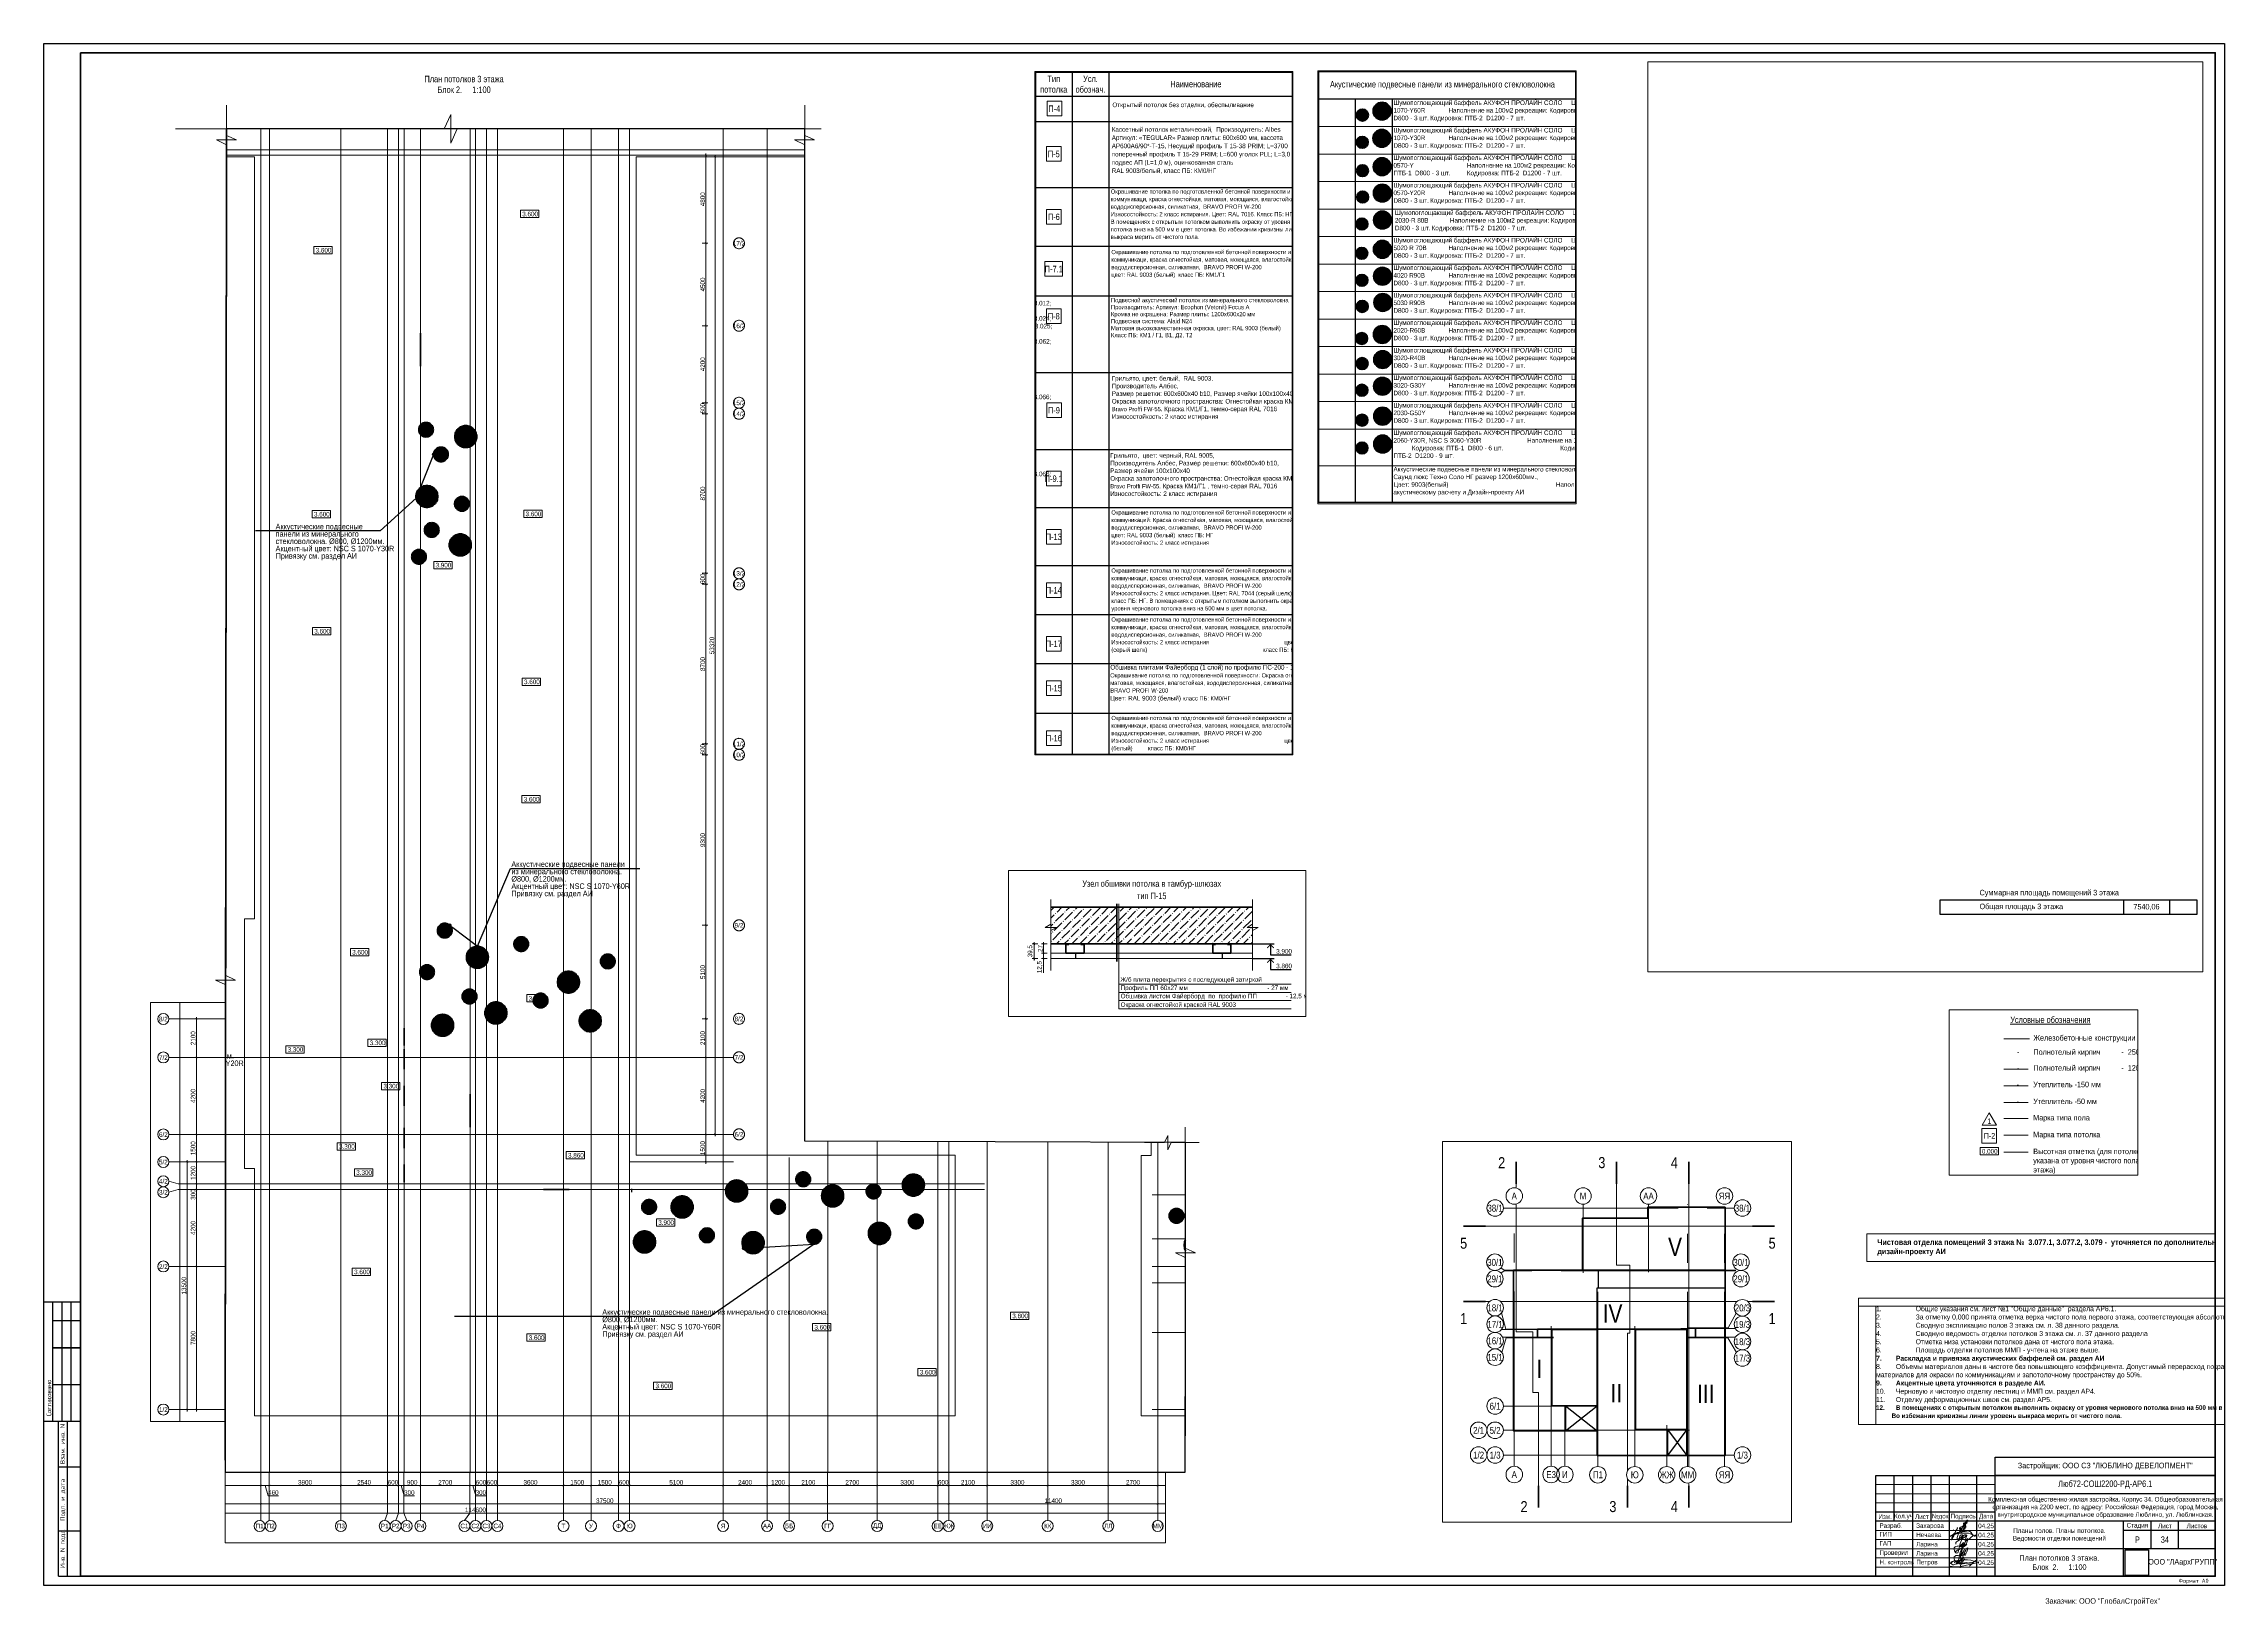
# Paper-space layout 'АР6_л34_2_пот' of a CAD drawing. Header units: millimetres. Extents: x -205 to 984, y -550 to 301.
# The model-space entities are those that its viewports show. They can reach past a viewport. Long polylines and large blocks are cut down to what shows.
import ezdxf
from ezdxf import colors
from ezdxf.entities.mleader import LeaderData, LeaderLine
from ezdxf.enums import TextEntityAlignment as Align
from ezdxf.math import Vec2, Vec3

# ---------------------------------------------------------------- set-up
doc = ezdxf.new("R2010")
doc.units = ezdxf.units.MM
doc.header["$LTSCALE"] = 0.5
doc.linetypes.add('CENTER2', pattern=[28.575, 19.05, -3.175, 3.175, -3.175])
doc.linetypes.add('DASHED', pattern=[19.05, 12.7, -6.35])
doc.layers.get('Defpoints').update_dxf_attribs({"color": 140})
for name, color, linetype, lineweight in [('0.25', 1, 'Continuous', 25), ('00 Текст', 7, 'Continuous', 9), ('АИ_Плинтус', 3, 'Continuous', 9), ('АИ_Полы марка', 1, 'Continuous', 13), ('АИ_Таблица', 7, 'Continuous', 13), ('АИ_Текст', 7, 'Continuous', 13), ('АР6_потолок_отм', 5, 'Continuous', 5), ('АР6_спецификации', 7, 'Continuous', 0), ('АР_Разрезы марка', 7, 'Continuous', 13), ('АР_Стены ГКЛ', 1, 'Continuous', 15), ('АР_Стены ЖБ', 7, 'Continuous', 40), ('АР_Стены кирпич', 32, 'Continuous', 30), ('АР_Текст', 7, 'Continuous', 5), ('АР_Тонкая', 254, 'Continuous', 5), ('АР_Штриховка', 8, 'Continuous', 0), ('АЦ_Бафы', 8, 'Continuous', 0), ('АЦ_Выноски', 7, 'Continuous', 5), ('АЦ_Стены', 8, 'Continuous', 70), ('КМ_конструкции', 5, 'Continuous', 5), ('РД_Оси_размер', 8, 'Continuous', 0), ('РД_Отметка', 7, 'Continuous', 0)]:
    doc.layers.add(name, color=color, linetype=linetype, lineweight=lineweight)
doc.layers.add('A-Anno-Schd', color=4, linetype='Continuous')
doc.layers.add('АР_ШТАМП', color=7, linetype='Continuous')
doc.layers.add('АИ_Т_Профиль', color=2, linetype='Continuous', lineweight=40, true_color=0xffff00)
doc.layers.add('РД_Оси_100', color=7, linetype='Continuous', lineweight=0, true_color=0x525252)
doc.layers.add('АР6_окраска', color=40, linetype='Continuous', lineweight=0, plot=False)
doc.layers.add('АР_Делит', color=120, linetype='Continuous', lineweight=0, plot=False)
doc.styles.add('Arial_Narrow_08', font='ARIALN.TTF', dxfattribs={"width": 0.8})
doc.styles.add('style1', font='ARIALN.TTF')
doc.styles.add('ккк', font='isocpeur.ttf', dxfattribs={"width": 0.85, "oblique": 15})
doc.styles.add('Чертеж', font='isocpeur.ttf', dxfattribs={"width": 0.9})
doc.dimstyles.new('Dim100_ареал', dxfattribs={"dimscale": 100, "dimtxt": 2.5, "dimasz": 1, "dimexe": 1, "dimexo": 1, "dimgap": 0.5, "dimtad": 1, "dimzin": 12, "dimdsep": 46, "dimtxsty": 'style1', "dimblk": 'ARCHTICK', "dimcen": 1, "dimdle": 1, "dimaunit": 1, "dimadec": 0, "dimazin": 3, "dimtfac": 1, "dimtmove": 1, "dimatfit": 3, "dimldrblk": 'OPEN30', "dimfxl": 2, "dimfxlon": 1, "dimtolj": 1, "dimtzin": 0, "dimlwd": 5, "dimlwe": 5, "dimarcsym": 0})
picture_1 = doc.add_image_def('image1.jpg', size_in_pixel=(147, 160))

# ---------------------------------------------------------------- blocks, each defined once
blk = doc.blocks.new('А0_')
at = {"layer": 'АР_ШТАМП', "color": 7, "lineweight": 30}
blk.add_line((0, 149.5), (-19.9, 149.5), dxfattribs=at)
at = {"layer": 'АР_ШТАМП', "color": 7, "lineweight": 30, "ltscale": 200}
for p, q in [((-15, 84.7), (-15, 149.5)), ((-15, 139.5), (0, 139.5)), ((-15, 124.6), (0, 124.6)), ((-15, 104.7), (0, 104.7)), ((-19.9, 84.7), (0, 84.7)), ((-12, 59.8), (0, 59.8))]:
    blk.add_line(p, q, dxfattribs=at)
at = {"layer": 'АР_ШТАМП', "color": 7, "ltscale": 200}
for p, q in [((-10, 84.7), (-10, 149.5)), ((-5, 84.7), (-5, 149.5))]:
    blk.add_line(p, q, dxfattribs=at)
at = {"layer": 'АР_ШТАМП', "color": 7, "linetype": 'Continuous', "lineweight": 30}
for p, q in [((0, 124.6), (-15, 124.6)), ((-12, 0), (-12, 84.7)), ((-7, 0), (-7, 84.7)), ((-12, 24.9), (0, 24.9)), ((-12, 0), (0, 0))]:
    blk.add_line(p, q, dxfattribs=at)
at = {"layer": 'АР_ШТАМП'}
blk.add_lwpolyline([(-20, 836), (1169, 836), (1169, -5), (-20, -5), (-20, 836)], dxfattribs=at)
at = {"layer": 'АР_ШТАМП', "lineweight": 40}
blk.add_lwpolyline([(0, 831), (1164, 831), (1164, 0), (0, 0)], close=True, dxfattribs=at)
at = {"layer": 'АР_ШТАМП', "color": 7, "ltscale": 100, "style": 'Чертеж', "width": 0.9}
for s, p in [('Согласовано', (-15.9, 87.3)), ('Взам. инв. N', (-8.5, 61.2)), ('Подп. и дата', (-8.5, 30.3)), ('Инв. N подл.', (-8.5, 4.4))]:
    blk.add_text(s, height=2.492, rotation=90, dxfattribs=at).set_placement(p)
at = {"layer": 'АР_ШТАМП', "color": 7, "linetype": 'Continuous', "lineweight": 13, "insert": (1152.2, -2.7), "char_height": 2.2, "width": 21.568, "attachment_point": 5, "style": 'Чертеж'}
blk.add_mtext('\\A1;Формат А0', dxfattribs=at)
blk = doc.blocks.new('неч')
at = {"layer": '00 Текст', "color": 184, "lineweight": 18, "true_color": 0x2819a9}
for points in [[(1567747.94, 144890.52), (1567747.85, 144890.63), (1567747.8, 144890.69), (1567747.71, 144890.79), (1567747.63, 144890.88), (1567747.53, 144891), (1567747.42, 144891.04), (1567747.32, 144891.11), (1567747.22, 144891.15), (1567747.05, 144891.21), (1567746.91, 144891.26), (1567746.83, 144891.25), (1567746.71, 144891.23), (1567746.09, 144891.16), (1567745.8, 144891.12), (1567745.37, 144891.07), (1567744.64, 144890.97), (1567744.16, 144890.91), (1567743.72, 144890.86), (1567743.33, 144890.81), (1567742.71, 144890.73), (1567742.03, 144890.52), (1567741.9, 144890.47), (1567740.9, 144890.04), (1567740.11, 144889.7), (1567738.7, 144888.79), (1567740, 144889.3), (1567740.53, 144889.51), (1567741.31, 144889.81), (1567742.06, 144890.1), (1567742.54, 144890.17), (1567743.02, 144890.24), (1567743.69, 144890.21), (1567744.9, 144890.22), (1567745.95, 144890.23), (1567746.76, 144890.24), (1567747.58, 144890.05), (1567748.01, 144889.94), (1567748.57, 144889.55), (1567749.16, 144889.33), (1567749.71, 144888.86), (1567749.85, 144889.15), (1567749.94, 144889.35), (1567750.02, 144889.44), (1567750.05, 144889.47), (1567750.12, 144889.5), (1567750.16, 144889.52)], [(1567740.13, 144891.74), (1567740.47, 144891.57), (1567740.76, 144891.44), (1567741.06, 144891.36), (1567741.19, 144891.36), (1567741.31, 144891.4), (1567741.44, 144891.44), (1567741.53, 144891.53), (1567741.65, 144891.65), (1567741.74, 144891.78), (1567741.86, 144892.08), (1567741.95, 144892.37), (1567741.99, 144892.5), (1567742.03, 144892.59), (1567742.03, 144892.67), (1567742.03, 144892.71), (1567741.99, 144892.67), (1567741.95, 144892.63), (1567741.91, 144892.54), (1567741.86, 144892.46), (1567741.82, 144892.37), (1567741.7, 144892.08), (1567741.53, 144891.74), (1567741.36, 144891.36), (1567741.19, 144890.93), (1567740.98, 144890.51), (1567740.59, 144889.58), (1567740.38, 144889.11), (1567740.21, 144888.69), (1567740, 144888.31), (1567739.83, 144888.01), (1567739.71, 144887.72), (1567739.66, 144887.63), (1567739.58, 144887.55), (1567739.54, 144887.46), (1567739.49, 144887.42), (1567739.45, 144887.42), (1567739.45, 144887.46), (1567739.41, 144887.55), (1567739.45, 144887.63), (1567739.45, 144887.72), (1567739.49, 144888.01), (1567739.58, 144888.31), (1567739.71, 144888.65), (1567739.88, 144889.03), (1567740.04, 144889.37), (1567740.21, 144889.71), (1567740.47, 144890), (1567740.72, 144890.21), (1567740.85, 144890.26), (1567740.98, 144890.3), (1567741.15, 144890.34), (1567741.27, 144890.34), (1567741.86, 144890.26), (1567742.16, 144890.26), (1567742.33, 144890.3), (1567742.46, 144890.38), (1567742.58, 144890.47), (1567742.71, 144890.6), (1567742.97, 144890.85), (1567743.14, 144891.19), (1567743.3, 144891.44), (1567743.35, 144891.57), (1567743.39, 144891.65), (1567743.39, 144891.7), (1567743.35, 144891.7), (1567743.35, 144891.65), (1567743.3, 144891.57), (1567743.22, 144891.48), (1567743.18, 144891.36), (1567743.09, 144891.23), (1567742.92, 144890.89), (1567742.75, 144890.51), (1567742.54, 144890.09), (1567742.2, 144889.2), (1567742.03, 144888.77), (1567741.95, 144888.39), (1567741.91, 144888.22), (1567741.91, 144888.1), (1567741.91, 144887.93), (1567741.91, 144887.84), (1567741.95, 144887.76), (1567741.99, 144887.67), (1567742.08, 144887.63), (1567742.2, 144887.63), (1567742.29, 144887.67), (1567742.46, 144887.72), (1567742.58, 144887.8), (1567742.75, 144887.89), (1567743.09, 144888.1), (1567743.43, 144888.35), (1567743.77, 144888.65), (1567744.02, 144888.94), (1567744.11, 144889.07), (1567744.19, 144889.2), (1567744.24, 144889.33), (1567744.28, 144889.41), (1567744.28, 144889.49), (1567744.24, 144889.54), (1567744.15, 144889.54), (1567744.02, 144889.58), (1567743.85, 144889.54), (1567743.73, 144889.49), (1567743.56, 144889.41), (1567743.39, 144889.33), (1567743.26, 144889.2), (1567743.14, 144889.07), (1567743.05, 144888.9), (1567742.97, 144888.73), (1567742.92, 144888.56), (1567742.92, 144888.35), (1567742.92, 144888.18), (1567742.97, 144888.01), (1567743.01, 144887.84), (1567743.05, 144887.72), (1567743.14, 144887.63), (1567743.22, 144887.55), (1567743.3, 144887.55), (1567743.39, 144887.55), (1567743.47, 144887.59), (1567743.6, 144887.67), (1567743.73, 144887.8), (1567743.81, 144887.93), (1567744.07, 144888.27), (1567744.32, 144888.63)], [(1567744.32, 144888.63), (1567744.51, 144888.9), (1567744.7, 144889.15), (1567744.86, 144889.34), (1567744.96, 144889.44), (1567745.05, 144889.47), (1567745.11, 144889.5), (1567745.18, 144889.53), (1567745.27, 144889.5), (1567745.34, 144889.44), (1567745.4, 144889.34), (1567745.43, 144889.21), (1567745.56, 144888.96), (1567745.59, 144888.86), (1567745.65, 144888.8), (1567745.72, 144888.77), (1567745.81, 144888.8), (1567745.88, 144888.86), (1567745.94, 144888.99), (1567746.1, 144889.21), (1567746.13, 144889.31), (1567746.16, 144889.37), (1567746.13, 144889.34), (1567746.1, 144889.25), (1567746.07, 144889.18), (1567746, 144889.06), (1567745.91, 144888.77), (1567745.62, 144888.13), (1567745.53, 144887.82), (1567745.46, 144887.69), (1567745.43, 144887.56), (1567745.4, 144887.44), (1567745.4, 144887.31), (1567745.4, 144887.15), (1567745.43, 144887.02), (1567745.5, 144886.96), (1567745.59, 144886.93), (1567745.72, 144886.93), (1567745.88, 144886.96), (1567746.04, 144887.05), (1567746.26, 144887.15), (1567746.48, 144887.28), (1567746.73, 144887.47), (1567746.99, 144887.66), (1567747.27, 144887.85), (1567747.56, 144888.1), (1567747.88, 144888.32), (1567748.19, 144888.61), (1567748.83, 144889.15), (1567747.94, 144890.52)]]:
    blk.add_lwpolyline(points, dxfattribs=at)
blk = doc.blocks.new('Захарова ИА_подпись')
at = {"color": 165, "lineweight": 5, "true_color": 0x4562ba}
for points in [[(123, 334), (127, 370), (218, 424), (229, 425), (218, 387), (144, 286), (127, 273), (109, 271), (124, 280), (179, 295), (194, 289), (245, 229), (252, 199), (246, 171), (179, 56), (110, 10), (13, -1), (-61, 20), (-100, 67), (-95, 102), (-64, 140), (-10, 168), (105, 232)], [(255, 367), (309, 431), (288, 411), (244, 336), (171, 116), (101, -45), (98, -51), (62, -20), (-3, 48), (-32, 69), (-37, 75), (-25, 85), (-5, 89), (61, 103), (265, 160)]]:
    blk.add_spline(points, degree=3, dxfattribs=at)
blk.add_open_spline([(205, 298), (237, 324), (298, 373), (346, 457), (355, 519), (334, 556), (309, 548), (288, 514), (247, 443), (207, 275), (129, 88), (62, -53), (16, -117), (-13, -117), (-29, -92), (-13, -31), (27, 73), (91, 191), (162, 275), (209, 325), (232, 359), (242, 376), (242, 377)], degree=3, knots=[0, 0, 0, 0, 122.2861976, 235.1496813, 276.064245, 314.3927868, 329.767971, 344.5882009, 429.8641489, 577.4614087, 857.8326673, 1031.7793482, 1057.9664344, 1081.1293649, 1106.601014, 1133.7767584, 1265.3343894, 1445.7123011, 1530.0741001, 1593.508553, 1650.8543198, 1652.8953786, 1652.8953786, 1652.8953786, 1652.8953786], dxfattribs=at)
blk = doc.blocks.new('Петров')
at = {"color": 5, "lineweight": 5, "true_color": 0x0000ff}
for points in [[(-6.7, 0.4), (-5.7, 0.8), (-5.6, 1), (-5.9, 0.9), (-6.5, 0.7), (-6.9, 0.4), (-6.9, 0.2), (-6.8, 0.2), (-6.5, 0.2), (-5.8, 0.3), (-5, 0.6), (-4.9, 0.6), (-4.9, 0.7), (-5.2, 0.7), (-5.4, 0.4), (-5.4, 0.3), (-5.1, 0.3), (-4.1, 0.5), (-3.9, 0.7), (-4.1, 0.7), (-4.5, 0.6), (-4.7, 0.4), (-4.7, 0.4), (-4.5, 0.3), (-3.9, 0.4), (-3.3, 0.6), (-3, 0.8), (-3, 0.8), (-3.3, 0.8), (-3.6, 0.6), (-3.7, 0.5), (-3.6, 0.4), (-3.1, 0.5), (-2.3, 0.8), (-2.3, 0.9), (-2.5, 0.8), (-2.9, 0.7), (-2.9, 0.5), (-2.6, 0.5), (-2.1, 0.6), (-1.4, 0.8), (-2.1, 0.6), (-2, 0.5), (-1.6, 0.6), (-0.5, 0.9), (-1.2, 0.7), (-1, 0.6), (2.9, 1.7), (3.1, 1.9), (3, 2), (2.4, 2), (1.6, 1.5), (-1.1, -1), (1.4, 1.3), (1.3, 1.7), (-0.2, 2.2), (-2.1, 2.4), (-4.8, 2.4), (-6.9, 2.2), (-9.8, 1.6), (-11.8, 0.4), (-12.1, -0.2), (-11.8, -1), (-10.5, -1.3), (-8.6, -1.5), (-5.8, -1.3), (3.8, 0.9)], [(-5.3, 2.9), (-4.7, 3.2), (-4.2, 3.5), (-4.1, 3.6), (-4.1, 3.7), (-4.2, 3.7), (-4.4, 3.6), (-5.9, 2.4), (-8.3, 0.2), (-9, -0.2), (-9.5, -0.4), (-10.1, -0.4), (-10.7, 0), (-11.2, 0.6), (-11.2, 0.8), (-11, 1.1), (-10.5, 1.4), (-9.8, 1.6), (-9, 1.8), (-8.2, 1.8), (-8, 1.7), (-7.8, 1.3), (-7.8, 0.9), (-8.3, 0.3), (-8.3, 0), (-8.2, 0), (-7.8, 0.2), (-6.1, 1.9), (-5.9, 2), (-5.8, 2), (-5.8, 1.9), (-6.4, 1.5)], [(-9.1, 0.8), (-9.2, 1), (-9, 1.1), (-8.8, 1.3), (-8.1, 1.4), (-7, 1.6), (-4.9, 1.9), (-4.1, 1.9)]]:
    blk.add_lwpolyline(points, dxfattribs=at)
blk = doc.blocks.new('Штамп_2200_АР6_25.11.24')
at = {"layer": 'АР_Делит', "lineweight": 30, "transparency": 33554653}
blk.add_lwpolyline([(0, 55), (-120, 55), (-120, 65), (0, 65), (0, 55)], dxfattribs=at)
at = {"layer": 'АР_ШТАМП', "lineweight": 15, "transparency": 33554653}
for p, q in [((-120, 50), (-185, 50)), ((-120, 45), (-185, 45)), ((-120, 40), (-185, 40)), ((-120, 25), (-185, 25)), ((-120, 20), (-185, 20)), ((-120, 15), (-185, 15)), ((-120, 10), (-185, 10)), ((-120, 5), (-185, 5))]:
    blk.add_line(p, q, dxfattribs=at)
at = {"layer": 'АР_ШТАМП', "lineweight": 30, "transparency": 33554653}
for p, q in [((-175, 30), (-175, 55)), ((-165, 0), (-165, 55)), ((-155, 30), (-155, 55)), ((-145, 0), (-145, 55)), ((-130, 0), (-130, 55)), ((-120, 0), (-120, 55)), ((0, 45), (-120, 45)), ((-120, 35), (-185, 35)), ((0, 30), (-185, 30)), ((-50, 0), (-50, 30)), ((0, 25), (-50, 25)), ((-35, 15), (-35, 30)), ((-20, 15), (-20, 30)), ((0, 15), (-120, 15))]:
    blk.add_line(p, q, dxfattribs=at)
blk.add_lwpolyline([(0, 0), (-185, 0), (-185, 55), (0, 55), (0, 0)], dxfattribs=at)
at = {"layer": 'АР_ШТАМП', "color": 184, "lineweight": 0, "true_color": 0x2819a9, "transparency": 33554653}
for points in [[(-141.4, 17.6), (-141.4, 18.1), (-141.4, 18.5), (-140.6, 19.2), (-135.8, 22.6), (-137.3, 22.3), (-138.2, 20.5), (-139.3, 17), (-141, 12.6), (-142.3, 15.6), (-141.4, 16.3), (-138.8, 17), (-138.2, 17.6), (-138.5, 17.1), (-138.5, 16.9), (-139, 16.1), (-138.9, 16.2), (-137.3, 18.4), (-137.6, 18.1), (-138.4, 16.2), (-138.2, 16.3), (-137.9, 16.9), (-138, 16.5), (-136.4, 17.8), (-136.7, 17.3), (-136.5, 16.4), (-136, 17.2), (-135, 20.6), (-136.5, 18.4), (-139, 10), (-138.7, 11.2), (-138.4, 11.9), (-136.7, 14.6)], [(-141.4, 12.6), (-141.4, 13.1), (-141.4, 13.5), (-140.6, 14.2), (-135.8, 17.6), (-137.3, 17.3), (-138.2, 15.5), (-139.3, 12), (-141, 7.6), (-142.3, 10.6), (-141.4, 11.3), (-138.8, 12), (-138.2, 12.6), (-138.5, 12.1), (-138.5, 11.9), (-139, 11.1), (-138.9, 11.2), (-137.3, 13.4), (-137.6, 13.1), (-138.4, 11.2), (-138.2, 11.3), (-137.9, 11.9), (-138, 11.5), (-136.4, 12.8), (-136.7, 12.3), (-136.5, 11.4), (-136, 12.2), (-135, 15.6), (-136.5, 13.4), (-139, 5), (-138.7, 6.2), (-138.4, 6.9), (-136.7, 9.6)]]:
    blk.add_spline(points, degree=3, dxfattribs=at)
at = {"transparency": 33554653}
blk.add_blockref('Петров', (-133, 6.6), dxfattribs=at)
at = {"layer": 'АР_ШТАМП', "color": 2, "lineweight": 0, "transparency": 33554653, "xscale": 1.25, "yscale": 1.25, "zscale": 1.25}
blk.add_blockref('неч', (-1959818.1, -181089.3), dxfattribs=at)
at = {"layer": 'АР_ШТАМП', "lineweight": 0, "transparency": 33554653, "xscale": 0.01, "yscale": 0.01, "zscale": 0.01}
blk.add_blockref('Захарова ИА_подпись', (-138.5, 25.2), dxfattribs=at)
at = {"layer": 'АР_Делит', "lineweight": 50, "transparency": 33554653, "char_height": 3, "width": 120, "attachment_point": 5, "style": 'style1'}
for s, insert in [('Застройщик: ООО СЗ "ЛЮБЛИНО ДЕВЕЛОПМЕНТ" ', (-60, 60)), ('Заказчик: ООО "ГлобалСтройТех"', (-61.4, -13.9))]:
    blk.add_mtext(s, dxfattribs=dict(at, insert=insert))
at = {"layer": 'АР_ШТАМП', "lineweight": 50, "transparency": 33554653, "style": 'style1'}
for s, insert, char_height, width, attachment_point in [('Люб72-СОШ2200-РД-АР6.1', (-60, 50), 3.5, 120, 5), ('\\pxql;Разраб.', (-183.1, 28.9), 2.5, 18.113, 1), ('\\pxql;ГИП', (-183.1, 24.2), 2.5, 18.113, 1), ('\\pxqc;Изм.', (-180, 32.5), 2.5, 10, 5), ('\\pxqc;Кол.уч', (-170, 32.5), 2.5, 10, 5), ('\\pxqc;Лист', (-160, 32.5), 2.5, 10, 5), ('Захарова', (-163.1, 28.9), 2.5, 15.519, 1), ('Нечаева', (-163.1, 23.9), 2.5, 15.519, 1), ('\\pxqc;№док', (-150, 32.5), 2.5, 10, 5), ('\\pxqc;Подпись', (-137.5, 32.5), 2.5, 15, 5), ('\\pxqc;Дата', (-125, 32.5), 2.5, 10, 5), ('\\pxqc;Стадия', (-42.5, 27.5), 2.5, 15, 5), ('\\pxqc;Лист', (-27.5, 27.5), 2.5, 15, 5), ('\\pxqc;Листов', (-10, 27.5), 2.5, 20, 5), ('\\pxql;ГАП', (-183.1, 19.2), 2.5, 18.113, 1), ('\\pxql;Проверил', (-183.1, 14.2), 2.5, 18.113, 1), ('Ларина', (-163.1, 18.8), 2.5, 15.519, 1), ('Ларина', (-163.1, 13.8), 2.5, 15.519, 1), ('Р', (-42.5, 20), 3.5, 15, 5), ('\\pxql;Н. контроль', (-183.1, 9), 2.5, 18.113, 1), ('ООО "ЛАархГРУПП"', (-17.8, 7.5), 3, 34.383, 5)]:
    blk.add_mtext(s, dxfattribs=dict(at, insert=insert, char_height=char_height, width=width, attachment_point=attachment_point))
at = {"layer": 'АР_ШТАМП', "lineweight": 50, "transparency": 33554653, "char_height": 2.5, "attachment_point": 5, "line_spacing_factor": 0.67, "style": 'style1'}
for s, insert, width in [('\\pxsm1;Комплексная общественно-жилая застройка. Корпус 34. Общеобразовательная организация на 2200 мест, по адресу: Российская Федерация, город Москва, внутригородское муниципальное образование Люблино, ул. Люблинская.', (-59.9, 37.5), 118.043), ('\\pxsm1;Планы полов. Планы потолков. \\PВедомости отделки помещений', (-85, 22.5), 67.938)]:
    blk.add_mtext(s, dxfattribs=dict(at, insert=insert, width=width))
at = {"layer": 'АР_ШТАМП', "color": 0, "lineweight": 50, "transparency": 33554653, "char_height": 2.5, "style": 'style1'}
for s, insert, width, attachment_point in [('04.25', (-125, 27.5), 10, 5), ('04.25', (-125, 22.5), 10, 5), ('04.25', (-125, 17.5), 10, 5), ('04.25', (-125, 12.5), 10, 5), ('Петров', (-163, 9), 20, 1), ('04.25', (-125, 7.5), 10, 5)]:
    blk.add_mtext(s, dxfattribs=dict(at, insert=insert, width=width, attachment_point=attachment_point))
at = {"color": 7, "true_color": 0xffffff, "transparency": 33554653}
image = blk.add_image(picture_1, insert=(-49.2, 0.5), size_in_units=(12.8, 14), dxfattribs=at)
image.dxf.flags = 7
blk = doc.blocks.new('A-iden')
at = {"linetype": 'Continuous', "lineweight": 5}
blk.add_circle((0, -4), 3, dxfattribs=at)
at = {"color": 0, "linetype": 'Continuous', "lineweight": 20, "style": 'ккк', "width": 0.85}
blk.add_attdef('ID', text='', height=4, dxfattribs=at).set_placement((0.31, -3.85), align=Align.MIDDLE_CENTER)
blk = doc.blocks.new('_ArchTick')
at = {"color": 0, "linetype": 'ByBlock', "const_width": 0.15}
blk.add_lwpolyline([(-0.5, -0.5), (0.5, 0.5)], dxfattribs=at)
blk = doc.blocks.new('*D491')
at = {"layer": 'Defpoints', "color": 0, "transparency": 16777216}
for p in [(39600, -3255), (45600, -3255), (45600, -4255)]:
    blk.add_point(p, dxfattribs=at)
at = {"layer": 'РД_Оси_размер', "color": 0, "lineweight": 5, "transparency": 16777216}
for p, q in [((39500, -4255), (45700, -4255)), ((39600, -4055), (39600, -4355)), ((45600, -4055), (45600, -4355))]:
    blk.add_line(p, q, dxfattribs=at)
at = {"layer": 'РД_Оси_размер', "color": 0, "lineweight": 5, "transparency": 16777216, "xscale": 100, "yscale": 100, "zscale": 100, "rotation": 180}
blk.add_blockref('_ArchTick', (39600, -4255), dxfattribs=at)
at = {"layer": 'РД_Оси_размер', "color": 0, "lineweight": 5, "transparency": 16777216, "xscale": 100, "yscale": 100, "zscale": 100}
blk.add_blockref('_ArchTick', (45600, -4255), dxfattribs=at)
at = {"layer": 'РД_Оси_размер', "color": 0, "transparency": 16777216, "insert": (42600, -4077), "char_height": 250, "attachment_point": 5, "style": 'style1'}
blk.add_mtext('\\A1;6000', dxfattribs=at)
blk = doc.blocks.new('_Open30')
at = {"color": 0, "linetype": 'ByBlock', "lineweight": -2}
for p, q in [((-1, 0.3), (0, 0)), ((0, 0), (-1, -0.3)), ((0, 0), (-1, 0))]:
    blk.add_line(p, q, dxfattribs=at)
blk = doc.blocks.new('*D492')
at = {"layer": 'Defpoints', "color": 0, "transparency": 16777216}
for p in [(45600, -3255), (46060, -3255), (46060, -4255)]:
    blk.add_point(p, dxfattribs=at)
at = {"layer": 'РД_Оси_размер', "color": 0, "lineweight": 5, "transparency": 16777216}
for p, q in [((45500, -4255), (46160, -4255)), ((45600, -4055), (45600, -4355)), ((45830, -4255), (45997, -4813)), ((46060, -4055), (46060, -4355)), ((45997, -4813), (46558, -4813))]:
    blk.add_line(p, q, dxfattribs=at)
at = {"layer": 'РД_Оси_размер', "color": 0, "lineweight": 5, "transparency": 16777216, "xscale": 100, "yscale": 100, "zscale": 100, "rotation": 180}
blk.add_blockref('_ArchTick', (45600, -4255), dxfattribs=at)
at = {"layer": 'РД_Оси_размер', "color": 0, "lineweight": 5, "transparency": 16777216, "xscale": 100, "yscale": 100, "zscale": 100}
blk.add_blockref('_ArchTick', (46060, -4255), dxfattribs=at)
at = {"layer": 'РД_Оси_размер', "color": 0, "transparency": 16777216, "insert": (46278, -4635), "char_height": 250, "attachment_point": 5, "style": 'style1'}
blk.add_mtext('\\A1;460', dxfattribs=at)
blk = doc.blocks.new('*D493')
at = {"layer": 'Defpoints', "color": 0, "transparency": 16777216}
for p in [(46060, -3255), (49960, -3255), (49960, -4255)]:
    blk.add_point(p, dxfattribs=at)
at = {"layer": 'РД_Оси_размер', "color": 0, "lineweight": 5, "transparency": 16777216}
for p, q in [((45960, -4255), (50060, -4255)), ((46060, -4055), (46060, -4355)), ((49960, -4055), (49960, -4355))]:
    blk.add_line(p, q, dxfattribs=at)
at = {"layer": 'РД_Оси_размер', "color": 0, "lineweight": 5, "transparency": 16777216, "xscale": 100, "yscale": 100, "zscale": 100, "rotation": 180}
blk.add_blockref('_ArchTick', (46060, -4255), dxfattribs=at)
at = {"layer": 'РД_Оси_размер', "color": 0, "lineweight": 5, "transparency": 16777216, "xscale": 100, "yscale": 100, "zscale": 100}
blk.add_blockref('_ArchTick', (49960, -4255), dxfattribs=at)
at = {"layer": 'РД_Оси_размер', "color": 0, "transparency": 16777216, "insert": (48010, -4077), "char_height": 250, "attachment_point": 5, "style": 'style1'}
blk.add_mtext('\\A1;3900', dxfattribs=at)
blk = doc.blocks.new('*D494')
at = {"layer": 'Defpoints', "color": 0, "transparency": 16777216}
for p in [(49960, -3255), (52500, -3255), (52500, -4255)]:
    blk.add_point(p, dxfattribs=at)
at = {"layer": 'РД_Оси_размер', "color": 0, "lineweight": 5, "transparency": 16777216}
for p, q in [((49860, -4255), (52600, -4255)), ((49960, -4055), (49960, -4355)), ((52500, -4055), (52500, -4355))]:
    blk.add_line(p, q, dxfattribs=at)
at = {"layer": 'РД_Оси_размер', "color": 0, "lineweight": 5, "transparency": 16777216, "xscale": 100, "yscale": 100, "zscale": 100, "rotation": 180}
blk.add_blockref('_ArchTick', (49960, -4255), dxfattribs=at)
at = {"layer": 'РД_Оси_размер', "color": 0, "lineweight": 5, "transparency": 16777216, "xscale": 100, "yscale": 100, "zscale": 100}
blk.add_blockref('_ArchTick', (52500, -4255), dxfattribs=at)
at = {"layer": 'РД_Оси_размер', "color": 0, "transparency": 16777216, "insert": (51230, -4077), "char_height": 250, "attachment_point": 5, "style": 'style1'}
blk.add_mtext('\\A1;2540', dxfattribs=at)
blk = doc.blocks.new('*D495')
at = {"layer": 'Defpoints', "color": 0, "transparency": 16777216}
for p in [(52500, -3255), (53100, -3255), (53100, -4255)]:
    blk.add_point(p, dxfattribs=at)
at = {"layer": 'РД_Оси_размер', "color": 0, "lineweight": 5, "transparency": 16777216}
for p, q in [((52400, -4255), (53200, -4255)), ((52500, -4055), (52500, -4355)), ((53100, -4055), (53100, -4355))]:
    blk.add_line(p, q, dxfattribs=at)
at = {"layer": 'РД_Оси_размер', "color": 0, "lineweight": 5, "transparency": 16777216, "xscale": 100, "yscale": 100, "zscale": 100, "rotation": 180}
blk.add_blockref('_ArchTick', (52500, -4255), dxfattribs=at)
at = {"layer": 'РД_Оси_размер', "color": 0, "lineweight": 5, "transparency": 16777216, "xscale": 100, "yscale": 100, "zscale": 100}
blk.add_blockref('_ArchTick', (53100, -4255), dxfattribs=at)
at = {"layer": 'РД_Оси_размер', "color": 0, "transparency": 16777216, "insert": (52800, -4077), "char_height": 250, "attachment_point": 5, "style": 'style1'}
blk.add_mtext('\\A1;600', dxfattribs=at)
blk = doc.blocks.new('*D496')
at = {"layer": 'Defpoints', "color": 0, "transparency": 16777216}
for p in [(53100, -3255), (53400, -3255), (53400, -4255)]:
    blk.add_point(p, dxfattribs=at)
at = {"layer": 'РД_Оси_размер', "color": 0, "lineweight": 5, "transparency": 16777216}
for p, q in [((53000, -4255), (53500, -4255)), ((53100, -4055), (53100, -4355)), ((53250, -4255), (53417, -4813)), ((53400, -4055), (53400, -4355)), ((53417, -4813), (53970, -4813))]:
    blk.add_line(p, q, dxfattribs=at)
at = {"layer": 'РД_Оси_размер', "color": 0, "lineweight": 5, "transparency": 16777216, "xscale": 100, "yscale": 100, "zscale": 100, "rotation": 180}
blk.add_blockref('_ArchTick', (53100, -4255), dxfattribs=at)
at = {"layer": 'РД_Оси_размер', "color": 0, "lineweight": 5, "transparency": 16777216, "xscale": 100, "yscale": 100, "zscale": 100}
blk.add_blockref('_ArchTick', (53400, -4255), dxfattribs=at)
at = {"layer": 'РД_Оси_размер', "color": 0, "transparency": 16777216, "insert": (53694, -4635), "char_height": 250, "attachment_point": 5, "style": 'style1'}
blk.add_mtext('\\A1;300', dxfattribs=at)
blk = doc.blocks.new('*D497')
at = {"layer": 'Defpoints', "color": 0, "transparency": 16777216}
for p in [(53400, -3255), (54300, -3255), (54300, -4255)]:
    blk.add_point(p, dxfattribs=at)
at = {"layer": 'РД_Оси_размер', "color": 0, "lineweight": 5, "transparency": 16777216}
for p, q in [((53300, -4255), (54400, -4255)), ((53400, -4055), (53400, -4355)), ((54300, -4055), (54300, -4355))]:
    blk.add_line(p, q, dxfattribs=at)
at = {"layer": 'РД_Оси_размер', "color": 0, "lineweight": 5, "transparency": 16777216, "xscale": 100, "yscale": 100, "zscale": 100, "rotation": 180}
blk.add_blockref('_ArchTick', (53400, -4255), dxfattribs=at)
at = {"layer": 'РД_Оси_размер', "color": 0, "lineweight": 5, "transparency": 16777216, "xscale": 100, "yscale": 100, "zscale": 100}
blk.add_blockref('_ArchTick', (54300, -4255), dxfattribs=at)
at = {"layer": 'РД_Оси_размер', "color": 0, "transparency": 16777216, "insert": (53850, -4077), "char_height": 250, "attachment_point": 5, "style": 'style1'}
blk.add_mtext('\\A1;900', dxfattribs=at)
blk = doc.blocks.new('*D498')
at = {"layer": 'Defpoints', "color": 0, "transparency": 16777216}
for p in [(54300, -3255), (57000, -3255), (57000, -4255)]:
    blk.add_point(p, dxfattribs=at)
at = {"layer": 'РД_Оси_размер', "color": 0, "lineweight": 5, "transparency": 16777216}
for p, q in [((54200, -4255), (57100, -4255)), ((54300, -4055), (54300, -4355)), ((57000, -4055), (57000, -4355))]:
    blk.add_line(p, q, dxfattribs=at)
at = {"layer": 'РД_Оси_размер', "color": 0, "lineweight": 5, "transparency": 16777216, "xscale": 100, "yscale": 100, "zscale": 100, "rotation": 180}
blk.add_blockref('_ArchTick', (54300, -4255), dxfattribs=at)
at = {"layer": 'РД_Оси_размер', "color": 0, "lineweight": 5, "transparency": 16777216, "xscale": 100, "yscale": 100, "zscale": 100}
blk.add_blockref('_ArchTick', (57000, -4255), dxfattribs=at)
at = {"layer": 'РД_Оси_размер', "color": 0, "transparency": 16777216, "insert": (55650, -4077), "char_height": 250, "attachment_point": 5, "style": 'style1'}
blk.add_mtext('\\A1;2700', dxfattribs=at)
blk = doc.blocks.new('*D499')
at = {"layer": 'Defpoints', "color": 0, "transparency": 16777216}
for p in [(57000, -3255), (57300, -3255), (57300, -4255)]:
    blk.add_point(p, dxfattribs=at)
at = {"layer": 'РД_Оси_размер', "color": 0, "lineweight": 5, "transparency": 16777216}
for p, q in [((56900, -4255), (57400, -4255)), ((57000, -4055), (57000, -4355)), ((57150, -4255), (57317, -4813)), ((57300, -4055), (57300, -4355)), ((57317, -4813), (57870, -4813))]:
    blk.add_line(p, q, dxfattribs=at)
at = {"layer": 'РД_Оси_размер', "color": 0, "lineweight": 5, "transparency": 16777216, "xscale": 100, "yscale": 100, "zscale": 100, "rotation": 180}
blk.add_blockref('_ArchTick', (57000, -4255), dxfattribs=at)
at = {"layer": 'РД_Оси_размер', "color": 0, "lineweight": 5, "transparency": 16777216, "xscale": 100, "yscale": 100, "zscale": 100}
blk.add_blockref('_ArchTick', (57300, -4255), dxfattribs=at)
at = {"layer": 'РД_Оси_размер', "color": 0, "transparency": 16777216, "insert": (57594, -4635), "char_height": 250, "attachment_point": 5, "style": 'style1'}
blk.add_mtext('\\A1;300', dxfattribs=at)
blk = doc.blocks.new('*D500')
at = {"layer": 'Defpoints', "color": 0, "transparency": 16777216}
for p in [(57300, -3255), (57900, -3255), (57900, -4255)]:
    blk.add_point(p, dxfattribs=at)
at = {"layer": 'РД_Оси_размер', "color": 0, "lineweight": 5, "transparency": 16777216}
for p, q in [((57200, -4255), (58000, -4255)), ((57300, -4055), (57300, -4355)), ((57900, -4055), (57900, -4355))]:
    blk.add_line(p, q, dxfattribs=at)
at = {"layer": 'РД_Оси_размер', "color": 0, "lineweight": 5, "transparency": 16777216, "xscale": 100, "yscale": 100, "zscale": 100, "rotation": 180}
blk.add_blockref('_ArchTick', (57300, -4255), dxfattribs=at)
at = {"layer": 'РД_Оси_размер', "color": 0, "lineweight": 5, "transparency": 16777216, "xscale": 100, "yscale": 100, "zscale": 100}
blk.add_blockref('_ArchTick', (57900, -4255), dxfattribs=at)
at = {"layer": 'РД_Оси_размер', "color": 0, "transparency": 16777216, "insert": (57600, -4077), "char_height": 250, "attachment_point": 5, "style": 'style1'}
blk.add_mtext('\\A1;600', dxfattribs=at)
blk = doc.blocks.new('*D501')
at = {"layer": 'Defpoints', "color": 0, "transparency": 16777216}
for p in [(57900, -3255), (58500, -3255), (58500, -4255)]:
    blk.add_point(p, dxfattribs=at)
at = {"layer": 'РД_Оси_размер', "color": 0, "lineweight": 5, "transparency": 16777216}
for p, q in [((57800, -4255), (58600, -4255)), ((57900, -4055), (57900, -4355)), ((58500, -4055), (58500, -4355))]:
    blk.add_line(p, q, dxfattribs=at)
at = {"layer": 'РД_Оси_размер', "color": 0, "lineweight": 5, "transparency": 16777216, "xscale": 100, "yscale": 100, "zscale": 100, "rotation": 180}
blk.add_blockref('_ArchTick', (57900, -4255), dxfattribs=at)
at = {"layer": 'РД_Оси_размер', "color": 0, "lineweight": 5, "transparency": 16777216, "xscale": 100, "yscale": 100, "zscale": 100}
blk.add_blockref('_ArchTick', (58500, -4255), dxfattribs=at)
at = {"layer": 'РД_Оси_размер', "color": 0, "transparency": 16777216, "insert": (58200, -4077), "char_height": 250, "attachment_point": 5, "style": 'style1'}
blk.add_mtext('\\A1;600', dxfattribs=at)
blk = doc.blocks.new('*D502')
at = {"layer": 'Defpoints', "color": 0, "transparency": 16777216}
for p in [(58500, -3255), (62100, -3255), (62100, -4255)]:
    blk.add_point(p, dxfattribs=at)
at = {"layer": 'РД_Оси_размер', "color": 0, "lineweight": 5, "transparency": 16777216}
for p, q in [((58400, -4255), (62200, -4255)), ((58500, -4055), (58500, -4355)), ((62100, -4055), (62100, -4355))]:
    blk.add_line(p, q, dxfattribs=at)
at = {"layer": 'РД_Оси_размер', "color": 0, "lineweight": 5, "transparency": 16777216, "xscale": 100, "yscale": 100, "zscale": 100, "rotation": 180}
blk.add_blockref('_ArchTick', (58500, -4255), dxfattribs=at)
at = {"layer": 'РД_Оси_размер', "color": 0, "lineweight": 5, "transparency": 16777216, "xscale": 100, "yscale": 100, "zscale": 100}
blk.add_blockref('_ArchTick', (62100, -4255), dxfattribs=at)
at = {"layer": 'РД_Оси_размер', "color": 0, "transparency": 16777216, "insert": (60300, -4077), "char_height": 250, "attachment_point": 5, "style": 'style1'}
blk.add_mtext('\\A1;3600', dxfattribs=at)
blk = doc.blocks.new('*D503')
at = {"layer": 'Defpoints', "color": 0, "transparency": 16777216}
for p in [(62100, -3255), (63600, -3255), (63600, -4255)]:
    blk.add_point(p, dxfattribs=at)
at = {"layer": 'РД_Оси_размер', "color": 0, "lineweight": 5, "transparency": 16777216}
for p, q in [((62000, -4255), (63700, -4255)), ((62100, -4055), (62100, -4355)), ((63600, -4055), (63600, -4355))]:
    blk.add_line(p, q, dxfattribs=at)
at = {"layer": 'РД_Оси_размер', "color": 0, "lineweight": 5, "transparency": 16777216, "xscale": 100, "yscale": 100, "zscale": 100, "rotation": 180}
blk.add_blockref('_ArchTick', (62100, -4255), dxfattribs=at)
at = {"layer": 'РД_Оси_размер', "color": 0, "lineweight": 5, "transparency": 16777216, "xscale": 100, "yscale": 100, "zscale": 100}
blk.add_blockref('_ArchTick', (63600, -4255), dxfattribs=at)
at = {"layer": 'РД_Оси_размер', "color": 0, "transparency": 16777216, "insert": (62850, -4077), "char_height": 250, "attachment_point": 5, "style": 'style1'}
blk.add_mtext('\\A1;1500', dxfattribs=at)
blk = doc.blocks.new('*D504')
at = {"layer": 'Defpoints', "color": 0, "transparency": 16777216}
for p in [(63600, -3255), (65100, -3255), (65100, -4255)]:
    blk.add_point(p, dxfattribs=at)
at = {"layer": 'РД_Оси_размер', "color": 0, "lineweight": 5, "transparency": 16777216}
for p, q in [((63500, -4255), (65200, -4255)), ((63600, -4055), (63600, -4355)), ((65100, -4055), (65100, -4355))]:
    blk.add_line(p, q, dxfattribs=at)
at = {"layer": 'РД_Оси_размер', "color": 0, "lineweight": 5, "transparency": 16777216, "xscale": 100, "yscale": 100, "zscale": 100, "rotation": 180}
blk.add_blockref('_ArchTick', (63600, -4255), dxfattribs=at)
at = {"layer": 'РД_Оси_размер', "color": 0, "lineweight": 5, "transparency": 16777216, "xscale": 100, "yscale": 100, "zscale": 100}
blk.add_blockref('_ArchTick', (65100, -4255), dxfattribs=at)
at = {"layer": 'РД_Оси_размер', "color": 0, "transparency": 16777216, "insert": (64350, -4077), "char_height": 250, "attachment_point": 5, "style": 'style1'}
blk.add_mtext('\\A1;1500', dxfattribs=at)
blk = doc.blocks.new('*D505')
at = {"layer": 'Defpoints', "color": 0, "transparency": 16777216}
for p in [(65100, -3255), (65700, -3255), (65700, -4255)]:
    blk.add_point(p, dxfattribs=at)
at = {"layer": 'РД_Оси_размер', "color": 0, "lineweight": 5, "transparency": 16777216}
for p, q in [((65000, -4255), (65800, -4255)), ((65100, -4055), (65100, -4355)), ((65700, -4055), (65700, -4355))]:
    blk.add_line(p, q, dxfattribs=at)
at = {"layer": 'РД_Оси_размер', "color": 0, "lineweight": 5, "transparency": 16777216, "xscale": 100, "yscale": 100, "zscale": 100, "rotation": 180}
blk.add_blockref('_ArchTick', (65100, -4255), dxfattribs=at)
at = {"layer": 'РД_Оси_размер', "color": 0, "lineweight": 5, "transparency": 16777216, "xscale": 100, "yscale": 100, "zscale": 100}
blk.add_blockref('_ArchTick', (65700, -4255), dxfattribs=at)
at = {"layer": 'РД_Оси_размер', "color": 0, "transparency": 16777216, "insert": (65400, -4077), "char_height": 250, "attachment_point": 5, "style": 'style1'}
blk.add_mtext('\\A1;600', dxfattribs=at)
blk = doc.blocks.new('*D506')
at = {"layer": 'Defpoints', "color": 0, "transparency": 16777216}
for p in [(65700, -3255), (70800, -3255), (70800, -4255)]:
    blk.add_point(p, dxfattribs=at)
at = {"layer": 'РД_Оси_размер', "color": 0, "lineweight": 5, "transparency": 16777216}
for p, q in [((65600, -4255), (70900, -4255)), ((65700, -4055), (65700, -4355)), ((70800, -4055), (70800, -4355))]:
    blk.add_line(p, q, dxfattribs=at)
at = {"layer": 'РД_Оси_размер', "color": 0, "lineweight": 5, "transparency": 16777216, "xscale": 100, "yscale": 100, "zscale": 100, "rotation": 180}
blk.add_blockref('_ArchTick', (65700, -4255), dxfattribs=at)
at = {"layer": 'РД_Оси_размер', "color": 0, "lineweight": 5, "transparency": 16777216, "xscale": 100, "yscale": 100, "zscale": 100}
blk.add_blockref('_ArchTick', (70800, -4255), dxfattribs=at)
at = {"layer": 'РД_Оси_размер', "color": 0, "transparency": 16777216, "insert": (68250, -4077), "char_height": 250, "attachment_point": 5, "style": 'style1'}
blk.add_mtext('\\A1;5100', dxfattribs=at)
blk = doc.blocks.new('*D507')
at = {"layer": 'Defpoints', "color": 0, "transparency": 16777216}
for p in [(70800, -3255), (73200, -3255), (73200, -4255)]:
    blk.add_point(p, dxfattribs=at)
at = {"layer": 'РД_Оси_размер', "color": 0, "lineweight": 5, "transparency": 16777216}
for p, q in [((70700, -4255), (73300, -4255)), ((70800, -4055), (70800, -4355)), ((73200, -4055), (73200, -4355))]:
    blk.add_line(p, q, dxfattribs=at)
at = {"layer": 'РД_Оси_размер', "color": 0, "lineweight": 5, "transparency": 16777216, "xscale": 100, "yscale": 100, "zscale": 100, "rotation": 180}
blk.add_blockref('_ArchTick', (70800, -4255), dxfattribs=at)
at = {"layer": 'РД_Оси_размер', "color": 0, "lineweight": 5, "transparency": 16777216, "xscale": 100, "yscale": 100, "zscale": 100}
blk.add_blockref('_ArchTick', (73200, -4255), dxfattribs=at)
at = {"layer": 'РД_Оси_размер', "color": 0, "transparency": 16777216, "insert": (72000, -4077), "char_height": 250, "attachment_point": 5, "style": 'style1'}
blk.add_mtext('\\A1;2400', dxfattribs=at)
blk = doc.blocks.new('*D508')
at = {"layer": 'Defpoints', "color": 0, "transparency": 16777216}
for p in [(73200, -3255), (74400, -3255), (74400, -4255)]:
    blk.add_point(p, dxfattribs=at)
at = {"layer": 'РД_Оси_размер', "color": 0, "lineweight": 5, "transparency": 16777216}
for p, q in [((73100, -4255), (74500, -4255)), ((73200, -4055), (73200, -4355)), ((74400, -4055), (74400, -4355))]:
    blk.add_line(p, q, dxfattribs=at)
at = {"layer": 'РД_Оси_размер', "color": 0, "lineweight": 5, "transparency": 16777216, "xscale": 100, "yscale": 100, "zscale": 100, "rotation": 180}
blk.add_blockref('_ArchTick', (73200, -4255), dxfattribs=at)
at = {"layer": 'РД_Оси_размер', "color": 0, "lineweight": 5, "transparency": 16777216, "xscale": 100, "yscale": 100, "zscale": 100}
blk.add_blockref('_ArchTick', (74400, -4255), dxfattribs=at)
at = {"layer": 'РД_Оси_размер', "color": 0, "transparency": 16777216, "insert": (73800, -4077), "char_height": 250, "attachment_point": 5, "style": 'style1'}
blk.add_mtext('\\A1;1200', dxfattribs=at)
blk = doc.blocks.new('*D509')
at = {"layer": 'Defpoints', "color": 0, "transparency": 16777216}
for p in [(74400, -3255), (76500, -3255), (76500, -4255)]:
    blk.add_point(p, dxfattribs=at)
at = {"layer": 'РД_Оси_размер', "color": 0, "lineweight": 5, "transparency": 16777216}
for p, q in [((74300, -4255), (76600, -4255)), ((74400, -4055), (74400, -4355)), ((76500, -4055), (76500, -4355))]:
    blk.add_line(p, q, dxfattribs=at)
at = {"layer": 'РД_Оси_размер', "color": 0, "lineweight": 5, "transparency": 16777216, "xscale": 100, "yscale": 100, "zscale": 100, "rotation": 180}
blk.add_blockref('_ArchTick', (74400, -4255), dxfattribs=at)
at = {"layer": 'РД_Оси_размер', "color": 0, "lineweight": 5, "transparency": 16777216, "xscale": 100, "yscale": 100, "zscale": 100}
blk.add_blockref('_ArchTick', (76500, -4255), dxfattribs=at)
at = {"layer": 'РД_Оси_размер', "color": 0, "transparency": 16777216, "insert": (75450, -4077), "char_height": 250, "attachment_point": 5, "style": 'style1'}
blk.add_mtext('\\A1;2100', dxfattribs=at)
blk = doc.blocks.new('*D510')
at = {"layer": 'Defpoints', "color": 0, "transparency": 16777216}
for p in [(76500, -3255), (79200, -3255), (79200, -4255)]:
    blk.add_point(p, dxfattribs=at)
at = {"layer": 'РД_Оси_размер', "color": 0, "lineweight": 5, "transparency": 16777216}
for p, q in [((76400, -4255), (79300, -4255)), ((76500, -4055), (76500, -4355)), ((79200, -4055), (79200, -4355))]:
    blk.add_line(p, q, dxfattribs=at)
at = {"layer": 'РД_Оси_размер', "color": 0, "lineweight": 5, "transparency": 16777216, "xscale": 100, "yscale": 100, "zscale": 100, "rotation": 180}
blk.add_blockref('_ArchTick', (76500, -4255), dxfattribs=at)
at = {"layer": 'РД_Оси_размер', "color": 0, "lineweight": 5, "transparency": 16777216, "xscale": 100, "yscale": 100, "zscale": 100}
blk.add_blockref('_ArchTick', (79200, -4255), dxfattribs=at)
at = {"layer": 'РД_Оси_размер', "color": 0, "transparency": 16777216, "insert": (77850, -4077), "char_height": 250, "attachment_point": 5, "style": 'style1'}
blk.add_mtext('\\A1;2700', dxfattribs=at)
blk = doc.blocks.new('*D511')
at = {"layer": 'Defpoints', "color": 0, "transparency": 16777216}
for p in [(79200, -3255), (82500, -3255), (82500, -4255)]:
    blk.add_point(p, dxfattribs=at)
at = {"layer": 'РД_Оси_размер', "color": 0, "lineweight": 5, "transparency": 16777216}
for p, q in [((79100, -4255), (82600, -4255)), ((79200, -4055), (79200, -4355)), ((82500, -4055), (82500, -4355))]:
    blk.add_line(p, q, dxfattribs=at)
at = {"layer": 'РД_Оси_размер', "color": 0, "lineweight": 5, "transparency": 16777216, "xscale": 100, "yscale": 100, "zscale": 100, "rotation": 180}
blk.add_blockref('_ArchTick', (79200, -4255), dxfattribs=at)
at = {"layer": 'РД_Оси_размер', "color": 0, "lineweight": 5, "transparency": 16777216, "xscale": 100, "yscale": 100, "zscale": 100}
blk.add_blockref('_ArchTick', (82500, -4255), dxfattribs=at)
at = {"layer": 'РД_Оси_размер', "color": 0, "transparency": 16777216, "insert": (80850, -4077), "char_height": 250, "attachment_point": 5, "style": 'style1'}
blk.add_mtext('\\A1;3300', dxfattribs=at)
blk = doc.blocks.new('*D512')
at = {"layer": 'Defpoints', "color": 0, "transparency": 16777216}
for p in [(82500, -3255), (83100, -3255), (83100, -4255)]:
    blk.add_point(p, dxfattribs=at)
at = {"layer": 'РД_Оси_размер', "color": 0, "lineweight": 5, "transparency": 16777216}
for p, q in [((82400, -4255), (83200, -4255)), ((82500, -4055), (82500, -4355)), ((83100, -4055), (83100, -4355))]:
    blk.add_line(p, q, dxfattribs=at)
at = {"layer": 'РД_Оси_размер', "color": 0, "lineweight": 5, "transparency": 16777216, "xscale": 100, "yscale": 100, "zscale": 100, "rotation": 180}
blk.add_blockref('_ArchTick', (82500, -4255), dxfattribs=at)
at = {"layer": 'РД_Оси_размер', "color": 0, "lineweight": 5, "transparency": 16777216, "xscale": 100, "yscale": 100, "zscale": 100}
blk.add_blockref('_ArchTick', (83100, -4255), dxfattribs=at)
at = {"layer": 'РД_Оси_размер', "color": 0, "transparency": 16777216, "insert": (82800, -4077), "char_height": 250, "attachment_point": 5, "style": 'style1'}
blk.add_mtext('\\A1;600', dxfattribs=at)
blk = doc.blocks.new('*D513')
at = {"layer": 'Defpoints', "color": 0, "transparency": 16777216}
for p in [(83100, -3255), (85200, -3255), (85200, -4255)]:
    blk.add_point(p, dxfattribs=at)
at = {"layer": 'РД_Оси_размер', "color": 0, "lineweight": 5, "transparency": 16777216}
for p, q in [((83000, -4255), (85300, -4255)), ((83100, -4055), (83100, -4355)), ((85200, -4055), (85200, -4355))]:
    blk.add_line(p, q, dxfattribs=at)
at = {"layer": 'РД_Оси_размер', "color": 0, "lineweight": 5, "transparency": 16777216, "xscale": 100, "yscale": 100, "zscale": 100, "rotation": 180}
blk.add_blockref('_ArchTick', (83100, -4255), dxfattribs=at)
at = {"layer": 'РД_Оси_размер', "color": 0, "lineweight": 5, "transparency": 16777216, "xscale": 100, "yscale": 100, "zscale": 100}
blk.add_blockref('_ArchTick', (85200, -4255), dxfattribs=at)
at = {"layer": 'РД_Оси_размер', "color": 0, "transparency": 16777216, "insert": (84150, -4077), "char_height": 250, "attachment_point": 5, "style": 'style1'}
blk.add_mtext('\\A1;2100', dxfattribs=at)
blk = doc.blocks.new('*D514')
at = {"layer": 'Defpoints', "color": 0, "transparency": 16777216}
for p in [(85200, -3255), (88500, -3255), (88500, -4255)]:
    blk.add_point(p, dxfattribs=at)
at = {"layer": 'РД_Оси_размер', "color": 0, "lineweight": 5, "transparency": 16777216}
for p, q in [((85100, -4255), (88600, -4255)), ((85200, -4055), (85200, -4355)), ((88500, -4055), (88500, -4355))]:
    blk.add_line(p, q, dxfattribs=at)
at = {"layer": 'РД_Оси_размер', "color": 0, "lineweight": 5, "transparency": 16777216, "xscale": 100, "yscale": 100, "zscale": 100, "rotation": 180}
blk.add_blockref('_ArchTick', (85200, -4255), dxfattribs=at)
at = {"layer": 'РД_Оси_размер', "color": 0, "lineweight": 5, "transparency": 16777216, "xscale": 100, "yscale": 100, "zscale": 100}
blk.add_blockref('_ArchTick', (88500, -4255), dxfattribs=at)
at = {"layer": 'РД_Оси_размер', "color": 0, "transparency": 16777216, "insert": (86850, -4077), "char_height": 250, "attachment_point": 5, "style": 'style1'}
blk.add_mtext('\\A1;3300', dxfattribs=at)
blk = doc.blocks.new('*D515')
at = {"layer": 'Defpoints', "color": 0, "transparency": 16777216}
for p in [(88500, -3255), (91800, -3255), (91800, -4255)]:
    blk.add_point(p, dxfattribs=at)
at = {"layer": 'РД_Оси_размер', "color": 0, "lineweight": 5, "transparency": 16777216}
for p, q in [((88400, -4255), (91900, -4255)), ((88500, -4055), (88500, -4355)), ((91800, -4055), (91800, -4355))]:
    blk.add_line(p, q, dxfattribs=at)
at = {"layer": 'РД_Оси_размер', "color": 0, "lineweight": 5, "transparency": 16777216, "xscale": 100, "yscale": 100, "zscale": 100, "rotation": 180}
blk.add_blockref('_ArchTick', (88500, -4255), dxfattribs=at)
at = {"layer": 'РД_Оси_размер', "color": 0, "lineweight": 5, "transparency": 16777216, "xscale": 100, "yscale": 100, "zscale": 100}
blk.add_blockref('_ArchTick', (91800, -4255), dxfattribs=at)
at = {"layer": 'РД_Оси_размер', "color": 0, "transparency": 16777216, "insert": (90150, -4077), "char_height": 250, "attachment_point": 5, "style": 'style1'}
blk.add_mtext('\\A1;3300', dxfattribs=at)
blk = doc.blocks.new('*D516')
at = {"layer": 'Defpoints', "color": 0, "transparency": 16777216}
for p in [(91800, -3255), (94500, -3255), (94500, -4255)]:
    blk.add_point(p, dxfattribs=at)
at = {"layer": 'РД_Оси_размер', "color": 0, "lineweight": 5, "transparency": 16777216}
for p, q in [((91700, -4255), (94600, -4255)), ((91800, -4055), (91800, -4355)), ((94500, -4055), (94500, -4355))]:
    blk.add_line(p, q, dxfattribs=at)
at = {"layer": 'РД_Оси_размер', "color": 0, "lineweight": 5, "transparency": 16777216, "xscale": 100, "yscale": 100, "zscale": 100, "rotation": 180}
blk.add_blockref('_ArchTick', (91800, -4255), dxfattribs=at)
at = {"layer": 'РД_Оси_размер', "color": 0, "lineweight": 5, "transparency": 16777216, "xscale": 100, "yscale": 100, "zscale": 100}
blk.add_blockref('_ArchTick', (94500, -4255), dxfattribs=at)
at = {"layer": 'РД_Оси_размер', "color": 0, "transparency": 16777216, "insert": (93150, -4077), "char_height": 250, "attachment_point": 5, "style": 'style1'}
blk.add_mtext('\\A1;2700', dxfattribs=at)
blk = doc.blocks.new('*D517')
at = {"layer": 'Defpoints', "color": 0, "transparency": 16777216}
for p in [(94500, -3255), (96000, -3255), (96000, -4255)]:
    blk.add_point(p, dxfattribs=at)
at = {"layer": 'РД_Оси_размер', "color": 0, "lineweight": 5, "transparency": 16777216}
for p, q in [((94400, -4255), (96100, -4255)), ((94500, -4055), (94500, -4355)), ((96000, -4055), (96000, -4355))]:
    blk.add_line(p, q, dxfattribs=at)
at = {"layer": 'РД_Оси_размер', "color": 0, "lineweight": 5, "transparency": 16777216, "xscale": 100, "yscale": 100, "zscale": 100, "rotation": 180}
blk.add_blockref('_ArchTick', (94500, -4255), dxfattribs=at)
at = {"layer": 'РД_Оси_размер', "color": 0, "lineweight": 5, "transparency": 16777216, "xscale": 100, "yscale": 100, "zscale": 100}
blk.add_blockref('_ArchTick', (96000, -4255), dxfattribs=at)
at = {"layer": 'РД_Оси_размер', "color": 0, "transparency": 16777216, "insert": (95250, -4077), "char_height": 250, "attachment_point": 5, "style": 'style1'}
blk.add_mtext('\\A1;1500', dxfattribs=at)
blk = doc.blocks.new('*D518')
at = {"layer": 'Defpoints', "color": 0, "transparency": 16777216}
for p in [(96000, -3255), (96600, -3255), (96600, -4255)]:
    blk.add_point(p, dxfattribs=at)
at = {"layer": 'РД_Оси_размер', "color": 0, "lineweight": 5, "transparency": 16777216}
for p, q in [((95900, -4255), (96700, -4255)), ((96000, -4055), (96000, -4355)), ((96600, -4055), (96600, -4355))]:
    blk.add_line(p, q, dxfattribs=at)
at = {"layer": 'РД_Оси_размер', "color": 0, "lineweight": 5, "transparency": 16777216, "xscale": 100, "yscale": 100, "zscale": 100, "rotation": 180}
blk.add_blockref('_ArchTick', (96000, -4255), dxfattribs=at)
at = {"layer": 'РД_Оси_размер', "color": 0, "lineweight": 5, "transparency": 16777216, "xscale": 100, "yscale": 100, "zscale": 100}
blk.add_blockref('_ArchTick', (96600, -4255), dxfattribs=at)
at = {"layer": 'РД_Оси_размер', "color": 0, "transparency": 16777216, "insert": (96300, -4077), "char_height": 250, "attachment_point": 5, "style": 'style1'}
blk.add_mtext('\\A1;600', dxfattribs=at)
blk = doc.blocks.new('*D575')
at = {"layer": 'Defpoints', "color": 0, "transparency": 16777216}
for p in [(0, -3255), (114600, -3255), (114600, -5755)]:
    blk.add_point(p, dxfattribs=at)
at = {"layer": 'РД_Оси_размер', "color": 0, "lineweight": 5, "transparency": 16777216}
for p, q in [((-100, -5755), (114700, -5755)), ((0, -5555), (0, -5855)), ((114600, -5555), (114600, -5855))]:
    blk.add_line(p, q, dxfattribs=at)
at = {"layer": 'РД_Оси_размер', "color": 0, "lineweight": 5, "transparency": 16777216, "xscale": 100, "yscale": 100, "zscale": 100, "rotation": 180}
blk.add_blockref('_ArchTick', (0, -5755), dxfattribs=at)
at = {"layer": 'РД_Оси_размер', "color": 0, "lineweight": 5, "transparency": 16777216, "xscale": 100, "yscale": 100, "zscale": 100}
blk.add_blockref('_ArchTick', (114600, -5755), dxfattribs=at)
at = {"layer": 'РД_Оси_размер', "color": 0, "transparency": 16777216, "insert": (57300, -5577), "char_height": 250, "attachment_point": 5, "style": 'style1'}
blk.add_mtext('\\A1;114600', dxfattribs=at)
blk = doc.blocks.new('*D563')
at = {"layer": 'Defpoints', "color": 0, "transparency": 16777216}
for p in [(68364, 68320), (70364, 68320), (68364, 15000)]:
    blk.add_point(p, dxfattribs=at)
at = {"layer": 'РД_Оси_размер', "color": 0, "lineweight": 5, "transparency": 16777216}
for p, q in [((70164, 68320), (70464, 68320)), ((70364, 14900), (70364, 68420)), ((70164, 15000), (70464, 15000))]:
    blk.add_line(p, q, dxfattribs=at)
at = {"layer": 'РД_Оси_размер', "color": 0, "lineweight": 5, "transparency": 16777216, "xscale": 100, "yscale": 100, "zscale": 100}
for p, rotation in [((70364, 68320), 90), ((70364, 15000), 270)]:
    blk.add_blockref('_ArchTick', p, dxfattribs=dict(at, rotation=rotation))
at = {"layer": 'РД_Оси_размер', "color": 0, "transparency": 16777216, "insert": (70186, 41660), "char_height": 250, "attachment_point": 5, "rotation": 90, "style": 'style1'}
blk.add_mtext('\\A1;53320', dxfattribs=at)
blk = doc.blocks.new('*D578')
at = {"layer": 'Defpoints', "color": 0, "transparency": 16777216}
for p in [(68364, 68400), (68364, 63600), (69864, 63600)]:
    blk.add_point(p, dxfattribs=at)
at = {"layer": 'РД_Оси_размер', "color": 0, "lineweight": 5, "transparency": 16777216}
for p, q in [((69664, 68400), (69964, 68400)), ((69864, 68500), (69864, 63500)), ((69664, 63600), (69964, 63600))]:
    blk.add_line(p, q, dxfattribs=at)
at = {"layer": 'РД_Оси_размер', "color": 0, "lineweight": 5, "transparency": 16777216, "xscale": 100, "yscale": 100, "zscale": 100}
for p, rotation in [((69864, 68400), 90), ((69864, 63600), 270)]:
    blk.add_blockref('_ArchTick', p, dxfattribs=dict(at, rotation=rotation))
at = {"layer": 'РД_Оси_размер', "color": 0, "transparency": 16777216, "insert": (69686, 66000), "char_height": 250, "attachment_point": 5, "rotation": 90, "style": 'style1'}
blk.add_mtext('\\A1;4800', dxfattribs=at)
blk = doc.blocks.new('*D579')
at = {"layer": 'Defpoints', "color": 0, "transparency": 16777216}
for p in [(68364, 63600), (68364, 59100), (69864, 59100)]:
    blk.add_point(p, dxfattribs=at)
at = {"layer": 'РД_Оси_размер', "color": 0, "lineweight": 5, "transparency": 16777216}
for p, q in [((69664, 63600), (69964, 63600)), ((69864, 63700), (69864, 59000)), ((69664, 59100), (69964, 59100))]:
    blk.add_line(p, q, dxfattribs=at)
at = {"layer": 'РД_Оси_размер', "color": 0, "lineweight": 5, "transparency": 16777216, "xscale": 100, "yscale": 100, "zscale": 100}
for p, rotation in [((69864, 63600), 90), ((69864, 59100), 270)]:
    blk.add_blockref('_ArchTick', p, dxfattribs=dict(at, rotation=rotation))
at = {"layer": 'РД_Оси_размер', "color": 0, "transparency": 16777216, "insert": (69686, 61350), "char_height": 250, "attachment_point": 5, "rotation": 90, "style": 'style1'}
blk.add_mtext('\\A1;4500', dxfattribs=at)
blk = doc.blocks.new('*D580')
at = {"layer": 'Defpoints', "color": 0, "transparency": 16777216}
for p in [(68364, 59100), (68364, 54900), (69864, 54900)]:
    blk.add_point(p, dxfattribs=at)
at = {"layer": 'РД_Оси_размер', "color": 0, "lineweight": 5, "transparency": 16777216}
for p, q in [((69664, 59100), (69964, 59100)), ((69864, 59200), (69864, 54800)), ((69664, 54900), (69964, 54900))]:
    blk.add_line(p, q, dxfattribs=at)
at = {"layer": 'РД_Оси_размер', "color": 0, "lineweight": 5, "transparency": 16777216, "xscale": 100, "yscale": 100, "zscale": 100}
for p, rotation in [((69864, 59100), 90), ((69864, 54900), 270)]:
    blk.add_blockref('_ArchTick', p, dxfattribs=dict(at, rotation=rotation))
at = {"layer": 'РД_Оси_размер', "color": 0, "transparency": 16777216, "insert": (69686, 57000), "char_height": 250, "attachment_point": 5, "rotation": 90, "style": 'style1'}
blk.add_mtext('\\A1;4200', dxfattribs=at)
blk = doc.blocks.new('*D581')
at = {"layer": 'Defpoints', "color": 0, "transparency": 16777216}
for p in [(68364, 54900), (68364, 54300), (69864, 54300)]:
    blk.add_point(p, dxfattribs=at)
at = {"layer": 'РД_Оси_размер', "color": 0, "lineweight": 5, "transparency": 16777216}
for p, q in [((69664, 54900), (69964, 54900)), ((69864, 55000), (69864, 54200)), ((69664, 54300), (69964, 54300))]:
    blk.add_line(p, q, dxfattribs=at)
at = {"layer": 'РД_Оси_размер', "color": 0, "lineweight": 5, "transparency": 16777216, "xscale": 100, "yscale": 100, "zscale": 100}
for p, rotation in [((69864, 54900), 90), ((69864, 54300), 270)]:
    blk.add_blockref('_ArchTick', p, dxfattribs=dict(at, rotation=rotation))
at = {"layer": 'РД_Оси_размер', "color": 0, "transparency": 16777216, "insert": (69686, 54600), "char_height": 250, "attachment_point": 5, "rotation": 90, "style": 'style1'}
blk.add_mtext('\\A1;600', dxfattribs=at)
blk = doc.blocks.new('*D582')
at = {"layer": 'Defpoints', "color": 0, "transparency": 16777216}
for p in [(68364, 54300), (68364, 45600), (69864, 45600)]:
    blk.add_point(p, dxfattribs=at)
at = {"layer": 'РД_Оси_размер', "color": 0, "lineweight": 5, "transparency": 16777216}
for p, q in [((69664, 54300), (69964, 54300)), ((69864, 54400), (69864, 45500)), ((69664, 45600), (69964, 45600))]:
    blk.add_line(p, q, dxfattribs=at)
at = {"layer": 'РД_Оси_размер', "color": 0, "lineweight": 5, "transparency": 16777216, "xscale": 100, "yscale": 100, "zscale": 100}
for p, rotation in [((69864, 54300), 90), ((69864, 45600), 270)]:
    blk.add_blockref('_ArchTick', p, dxfattribs=dict(at, rotation=rotation))
at = {"layer": 'РД_Оси_размер', "color": 0, "transparency": 16777216, "insert": (69686, 49950), "char_height": 250, "attachment_point": 5, "rotation": 90, "style": 'style1'}
blk.add_mtext('\\A1;8700', dxfattribs=at)
blk = doc.blocks.new('*D583')
at = {"layer": 'Defpoints', "color": 0, "transparency": 16777216}
for p in [(68364, 45600), (68364, 45000), (69864, 45000)]:
    blk.add_point(p, dxfattribs=at)
at = {"layer": 'РД_Оси_размер', "color": 0, "lineweight": 5, "transparency": 16777216}
for p, q in [((69664, 45600), (69964, 45600)), ((69864, 45700), (69864, 44900)), ((69664, 45000), (69964, 45000))]:
    blk.add_line(p, q, dxfattribs=at)
at = {"layer": 'РД_Оси_размер', "color": 0, "lineweight": 5, "transparency": 16777216, "xscale": 100, "yscale": 100, "zscale": 100}
for p, rotation in [((69864, 45600), 90), ((69864, 45000), 270)]:
    blk.add_blockref('_ArchTick', p, dxfattribs=dict(at, rotation=rotation))
at = {"layer": 'РД_Оси_размер', "color": 0, "transparency": 16777216, "insert": (69686, 45300), "char_height": 250, "attachment_point": 5, "rotation": 90, "style": 'style1'}
blk.add_mtext('\\A1;600', dxfattribs=at)
blk = doc.blocks.new('*D584')
at = {"layer": 'Defpoints', "color": 0, "transparency": 16777216}
for p in [(68364, 45000), (68364, 36300), (69864, 36300)]:
    blk.add_point(p, dxfattribs=at)
at = {"layer": 'РД_Оси_размер', "color": 0, "lineweight": 5, "transparency": 16777216}
for p, q in [((69664, 45000), (69964, 45000)), ((69864, 45100), (69864, 36200)), ((69664, 36300), (69964, 36300))]:
    blk.add_line(p, q, dxfattribs=at)
at = {"layer": 'РД_Оси_размер', "color": 0, "lineweight": 5, "transparency": 16777216, "xscale": 100, "yscale": 100, "zscale": 100}
for p, rotation in [((69864, 45000), 90), ((69864, 36300), 270)]:
    blk.add_blockref('_ArchTick', p, dxfattribs=dict(at, rotation=rotation))
at = {"layer": 'РД_Оси_размер', "color": 0, "transparency": 16777216, "insert": (69686, 40650), "char_height": 250, "attachment_point": 5, "rotation": 90, "style": 'style1'}
blk.add_mtext('\\A1;8700', dxfattribs=at)
blk = doc.blocks.new('*D585')
at = {"layer": 'Defpoints', "color": 0, "transparency": 16777216}
for p in [(68364, 36300), (68364, 35700), (69864, 35700)]:
    blk.add_point(p, dxfattribs=at)
at = {"layer": 'РД_Оси_размер', "color": 0, "lineweight": 5, "transparency": 16777216}
for p, q in [((69664, 36300), (69964, 36300)), ((69664, 35700), (69964, 35700)), ((69864, 36400), (69864, 35600))]:
    blk.add_line(p, q, dxfattribs=at)
at = {"layer": 'РД_Оси_размер', "color": 0, "lineweight": 5, "transparency": 16777216, "xscale": 100, "yscale": 100, "zscale": 100}
for p, rotation in [((69864, 36300), 90), ((69864, 35700), 270)]:
    blk.add_blockref('_ArchTick', p, dxfattribs=dict(at, rotation=rotation))
at = {"layer": 'РД_Оси_размер', "color": 0, "transparency": 16777216, "insert": (69686, 36000), "char_height": 250, "attachment_point": 5, "rotation": 90, "style": 'style1'}
blk.add_mtext('\\A1;600', dxfattribs=at)
blk = doc.blocks.new('*D586')
at = {"layer": 'Defpoints', "color": 0, "transparency": 16777216}
for p in [(68364, 35700), (68364, 26400), (69864, 26400)]:
    blk.add_point(p, dxfattribs=at)
at = {"layer": 'РД_Оси_размер', "color": 0, "lineweight": 5, "transparency": 16777216}
for p, q in [((69664, 35700), (69964, 35700)), ((69864, 35800), (69864, 26300)), ((69664, 26400), (69964, 26400))]:
    blk.add_line(p, q, dxfattribs=at)
at = {"layer": 'РД_Оси_размер', "color": 0, "lineweight": 5, "transparency": 16777216, "xscale": 100, "yscale": 100, "zscale": 100}
for p, rotation in [((69864, 35700), 90), ((69864, 26400), 270)]:
    blk.add_blockref('_ArchTick', p, dxfattribs=dict(at, rotation=rotation))
at = {"layer": 'РД_Оси_размер', "color": 0, "transparency": 16777216, "insert": (69686, 31050), "char_height": 250, "attachment_point": 5, "rotation": 90, "style": 'style1'}
blk.add_mtext('\\A1;9300', dxfattribs=at)
blk = doc.blocks.new('*D587')
at = {"layer": 'Defpoints', "color": 0, "transparency": 16777216}
for p in [(68364, 26400), (68364, 21300), (69864, 21300)]:
    blk.add_point(p, dxfattribs=at)
at = {"layer": 'РД_Оси_размер', "color": 0, "lineweight": 5, "transparency": 16777216}
for p, q in [((69664, 26400), (69964, 26400)), ((69864, 26500), (69864, 21200)), ((69664, 21300), (69964, 21300))]:
    blk.add_line(p, q, dxfattribs=at)
at = {"layer": 'РД_Оси_размер', "color": 0, "lineweight": 5, "transparency": 16777216, "xscale": 100, "yscale": 100, "zscale": 100}
for p, rotation in [((69864, 26400), 90), ((69864, 21300), 270)]:
    blk.add_blockref('_ArchTick', p, dxfattribs=dict(at, rotation=rotation))
at = {"layer": 'РД_Оси_размер', "color": 0, "transparency": 16777216, "insert": (69686, 23850), "char_height": 250, "attachment_point": 5, "rotation": 90, "style": 'style1'}
blk.add_mtext('\\A1;5100', dxfattribs=at)
blk = doc.blocks.new('*D588')
at = {"layer": 'Defpoints', "color": 0, "transparency": 16777216}
for p in [(68364, 21300), (68364, 19200), (69864, 19200)]:
    blk.add_point(p, dxfattribs=at)
at = {"layer": 'РД_Оси_размер', "color": 0, "lineweight": 5, "transparency": 16777216}
for p, q in [((69664, 21300), (69964, 21300)), ((69864, 21400), (69864, 19100)), ((69664, 19200), (69964, 19200))]:
    blk.add_line(p, q, dxfattribs=at)
at = {"layer": 'РД_Оси_размер', "color": 0, "lineweight": 5, "transparency": 16777216, "xscale": 100, "yscale": 100, "zscale": 100}
for p, rotation in [((69864, 21300), 90), ((69864, 19200), 270)]:
    blk.add_blockref('_ArchTick', p, dxfattribs=dict(at, rotation=rotation))
at = {"layer": 'РД_Оси_размер', "color": 0, "transparency": 16777216, "insert": (69686, 20250), "char_height": 250, "attachment_point": 5, "rotation": 90, "style": 'style1'}
blk.add_mtext('\\A1;2100', dxfattribs=at)
blk = doc.blocks.new('*D589')
at = {"layer": 'Defpoints', "color": 0, "transparency": 16777216}
for p in [(68364, 19200), (68364, 15000), (69864, 15000)]:
    blk.add_point(p, dxfattribs=at)
at = {"layer": 'РД_Оси_размер', "color": 0, "lineweight": 5, "transparency": 16777216}
for p, q in [((69664, 19200), (69964, 19200)), ((69864, 19300), (69864, 14900)), ((69664, 15000), (69964, 15000))]:
    blk.add_line(p, q, dxfattribs=at)
at = {"layer": 'РД_Оси_размер', "color": 0, "lineweight": 5, "transparency": 16777216, "xscale": 100, "yscale": 100, "zscale": 100}
for p, rotation in [((69864, 19200), 90), ((69864, 15000), 270)]:
    blk.add_blockref('_ArchTick', p, dxfattribs=dict(at, rotation=rotation))
at = {"layer": 'РД_Оси_размер', "color": 0, "transparency": 16777216, "insert": (69686, 17100), "char_height": 250, "attachment_point": 5, "rotation": 90, "style": 'style1'}
blk.add_mtext('\\A1;4200', dxfattribs=at)
blk = doc.blocks.new('*D590')
at = {"layer": 'Defpoints', "color": 0, "transparency": 16777216}
for p in [(68364, 15000), (68364, 13500), (69864, 13500)]:
    blk.add_point(p, dxfattribs=at)
at = {"layer": 'РД_Оси_размер', "color": 0, "lineweight": 5, "transparency": 16777216}
for p, q in [((69664, 15000), (69964, 15000)), ((69864, 15100), (69864, 13400)), ((69664, 13500), (69964, 13500))]:
    blk.add_line(p, q, dxfattribs=at)
at = {"layer": 'РД_Оси_размер', "color": 0, "lineweight": 5, "transparency": 16777216, "xscale": 100, "yscale": 100, "zscale": 100}
for p, rotation in [((69864, 15000), 90), ((69864, 13500), 270)]:
    blk.add_blockref('_ArchTick', p, dxfattribs=dict(at, rotation=rotation))
at = {"layer": 'РД_Оси_размер', "color": 0, "transparency": 16777216, "insert": (69686, 14250), "char_height": 250, "attachment_point": 5, "rotation": 90, "style": 'style1'}
blk.add_mtext('\\A1;1500', dxfattribs=at)
blk = doc.blocks.new('*D594')
at = {"layer": 'Defpoints', "color": 0, "transparency": 16777216}
for p in [(27600, -3255), (45600, -3253), (45600, -5255)]:
    blk.add_point(p, dxfattribs=at)
at = {"layer": 'РД_Оси_размер', "color": 0, "lineweight": 5, "transparency": 16777216}
for p, q in [((27500, -5255), (45700, -5255)), ((27600, -5055), (27600, -5355)), ((45600, -5055), (45600, -5355))]:
    blk.add_line(p, q, dxfattribs=at)
at = {"layer": 'РД_Оси_размер', "color": 0, "lineweight": 5, "transparency": 16777216, "xscale": 100, "yscale": 100, "zscale": 100, "rotation": 180}
blk.add_blockref('_ArchTick', (27600, -5255), dxfattribs=at)
at = {"layer": 'РД_Оси_размер', "color": 0, "lineweight": 5, "transparency": 16777216, "xscale": 100, "yscale": 100, "zscale": 100}
blk.add_blockref('_ArchTick', (45600, -5255), dxfattribs=at)
at = {"layer": 'РД_Оси_размер', "color": 0, "transparency": 16777216, "insert": (36600, -5077), "char_height": 250, "attachment_point": 5, "style": 'style1'}
blk.add_mtext('\\A1;18000', dxfattribs=at)
blk = doc.blocks.new('*D595')
at = {"layer": 'Defpoints', "color": 0, "transparency": 16777216}
for p in [(45600, -3255), (83100, -3255), (83100, -5255)]:
    blk.add_point(p, dxfattribs=at)
at = {"layer": 'РД_Оси_размер', "color": 0, "lineweight": 5, "transparency": 16777216}
for p, q in [((45500, -5255), (83200, -5255)), ((45600, -5055), (45600, -5355)), ((83100, -5055), (83100, -5355))]:
    blk.add_line(p, q, dxfattribs=at)
at = {"layer": 'РД_Оси_размер', "color": 0, "lineweight": 5, "transparency": 16777216, "xscale": 100, "yscale": 100, "zscale": 100, "rotation": 180}
blk.add_blockref('_ArchTick', (45600, -5255), dxfattribs=at)
at = {"layer": 'РД_Оси_размер', "color": 0, "lineweight": 5, "transparency": 16777216, "xscale": 100, "yscale": 100, "zscale": 100}
blk.add_blockref('_ArchTick', (83100, -5255), dxfattribs=at)
at = {"layer": 'РД_Оси_размер', "color": 0, "transparency": 16777216, "insert": (64350, -5077), "char_height": 250, "attachment_point": 5, "style": 'style1'}
blk.add_mtext('\\A1;37500', dxfattribs=at)
blk = doc.blocks.new('*D596')
at = {"layer": 'Defpoints', "color": 0, "transparency": 16777216}
for p in [(83100, -3255), (94500, -3255), (94500, -5255)]:
    blk.add_point(p, dxfattribs=at)
at = {"layer": 'РД_Оси_размер', "color": 0, "lineweight": 5, "transparency": 16777216}
for p, q in [((83000, -5255), (94600, -5255)), ((83100, -5055), (83100, -5355)), ((94500, -5055), (94500, -5355))]:
    blk.add_line(p, q, dxfattribs=at)
at = {"layer": 'РД_Оси_размер', "color": 0, "lineweight": 5, "transparency": 16777216, "xscale": 100, "yscale": 100, "zscale": 100, "rotation": 180}
blk.add_blockref('_ArchTick', (83100, -5255), dxfattribs=at)
at = {"layer": 'РД_Оси_размер', "color": 0, "lineweight": 5, "transparency": 16777216, "xscale": 100, "yscale": 100, "zscale": 100}
blk.add_blockref('_ArchTick', (94500, -5255), dxfattribs=at)
at = {"layer": 'РД_Оси_размер', "color": 0, "transparency": 16777216, "insert": (88800, -5077), "char_height": 250, "attachment_point": 5, "style": 'style1'}
blk.add_mtext('\\A1;11400', dxfattribs=at)
blk = doc.blocks.new('*D574')
at = {"layer": 'Defpoints', "color": 0, "transparency": 16777216}
for p in [(94500, -3255), (114600, -3255), (114600, -5255)]:
    blk.add_point(p, dxfattribs=at)
at = {"layer": 'РД_Оси_размер', "color": 0, "lineweight": 5, "transparency": 16777216}
for p, q in [((94400, -5255), (114700, -5255)), ((94500, -5055), (94500, -5355)), ((114600, -5055), (114600, -5355))]:
    blk.add_line(p, q, dxfattribs=at)
at = {"layer": 'РД_Оси_размер', "color": 0, "lineweight": 5, "transparency": 16777216, "xscale": 100, "yscale": 100, "zscale": 100, "rotation": 180}
blk.add_blockref('_ArchTick', (94500, -5255), dxfattribs=at)
at = {"layer": 'РД_Оси_размер', "color": 0, "lineweight": 5, "transparency": 16777216, "xscale": 100, "yscale": 100, "zscale": 100}
blk.add_blockref('_ArchTick', (114600, -5255), dxfattribs=at)
at = {"layer": 'РД_Оси_размер', "color": 0, "transparency": 16777216, "insert": (104550, -5077), "char_height": 250, "attachment_point": 5, "style": 'style1'}
blk.add_mtext('\\A1;20100', dxfattribs=at)
blk = doc.blocks.new('СОШ_2200_ЖУК')
at = {"layer": 'АИ_Текст'}
for points in [[(1047, 153903, 0, 2000, 0), (-3396, 153903, 0, 0, 0), (-11691, 153903, 0, 0, 0)], [(55657, 153903, 0, 2000, 0), (51215, 153903, 0, 0, 0), (42919, 153903, 0, 0, 0)], [(95191, 153903, 0, 2000, 0), (90748, 153903, 0, 0, 0), (82452, 153903, 0, 0, 0)], [(-21680, 124896, 0, 2000, 0), (-21680, 120453, 0, 0, 0), (-21680, 112157, 0, 0, 0)], [(135858, 124896, 0, 2000, 0), (135858, 120453, 0, 0, 0), (135858, 112157, 0, 0, 0)], [(-21680, 83789, 0, 2000, 0), (-21680, 79347, 0, 0, 0), (-21680, 71051, 0, 0, 0)], [(135858, 83789, 0, 2000, 0), (135858, 79347, 0, 0, 0), (135858, 71051, 0, 0, 0)], [(13234, -22703, 0, 2000, 0), (8791, -22703, 0, 0, 0), (495, -22703, 0, 0, 0)], [(61670, -22703, 0, 2000, 0), (57228, -22703, 0, 0, 0), (48932, -22703, 0, 0, 0)], [(95191, -22703, 0, 2000, 0), (90748, -22703, 0, 0, 0), (82452, -22703, 0, 0, 0)]]:
    blk.add_lwpolyline(points, format="xyseb", dxfattribs=at)
at = {"layer": 'АИ_Текст', "lineweight": 50}
for points in [[(1047, 159856), (1047, 147950)], [(55657, 159856), (55657, 147950)], [(95191, 159856), (95191, 147950)], [(-27633, 124896), (-15727, 124896)], [(129905, 124896), (141812, 124896)], [(-27633, 83789), (-15727, 83789)], [(129905, 83789), (141812, 83789)], [(13234, -16750), (13234, -28656)], [(61670, -16750), (61670, -28656)], [(95191, -16750), (95191, -28656)]]:
    blk.add_lwpolyline(points, dxfattribs=at)
at = {"layer": 'АР_Делит'}
for points in [[(-2065, 0), (2065, 0)], [(0, -2065), (0, 2065)]]:
    blk.add_lwpolyline(points, dxfattribs=at)
at = {"layer": 'АР_Разрезы марка', "linetype": 'DASHED', "lineweight": 0, "ltscale": 100}
for p, q in [((129905, 124896), (-15727, 124896)), ((-13320, 83789), (-15727, 83789)), ((121576, 83789), (-7590, 83789)), ((129905, 83789), (127244, 83789))]:
    blk.add_line(p, q, dxfattribs=at)
for points in [[(1047, 147950), (1047, 145632)], [(61670, -8780), (61670, 66458), (63065, 66458), (63065, 103601), (55657, 103601), (55657, 147950)], [(95191, 147950), (95191, -6336)], [(1047, 136878), (1047, 67094), (10043, 67094), (10043, 34025), (13234, 34025), (13234, -16750)], [(61670, -16750), (61670, -12786)]]:
    blk.add_lwpolyline(points, dxfattribs=at)
at = {"layer": 'АР_Разрезы марка', "linetype": 'DASHED', "lineweight": 0, "ltscale": 5}
blk.add_lwpolyline([(95191, -15229), (95191, -16750)], dxfattribs=at)
at = {"layer": 'АР_Стены кирпич'}
for p, q in [((94145, 13858), (83455, -355)), ((83455, 13858), (94145, -355))]:
    blk.add_line(p, q, dxfattribs=at)
at = {"layer": 'АР_Стены кирпич', "lineweight": 30}
blk.add_lwpolyline([(45245, -355), (45245, 68345), (20455, 68345), (20455, 26755), (27955, 26755), (27955, 13145), (-355, 13145), (-355, 100855), (37145, 100855), (37145, 129155), (72745, 129155), (72745, 135155), (114955, 135155), (114955, -355), (94145, -355), (94145, 68345), (66055, 68345), (66055, 13858), (83455, 13858), (83455, -355)], close=True, dxfattribs=at)
at = {"layer": 'АР_Стены кирпич', "lineweight": 60}
for points in [[(37145, 100855), (114955, 100855), (114955, 135155), (72745, 135155), (72745, 129155), (37145, 129155), (37145, 100855)], [(37145, 100855), (-355, 100855), (-355, 64100), (12700, 64100), (12700, 68600), (94500, 68600)], [(94145, 68345), (94145, 64100), (98800, 64100), (98800, 69200), (114955, 69200), (114955, 100855)], [(-355, 64100), (-355, 13145), (45245, 13145), (45245, 26755), (20455, 26755), (20455, 68700)], [(45245, 68345), (45245, -355), (94145, -355), (94145, 13858), (66055, 13858), (66055, 68600)], [(94145, 64100), (94145, -355), (114955, -355), (114955, 69200)]]:
    blk.add_lwpolyline(points, dxfattribs=at)
at = {"layer": 'АР_Стены кирпич'}
for points in [[(37400, 100675), (114955, 100675)], [(45800, 100600), (45800, 91255)], [(20455, 68345), (20455, 68600), (12700, 68600), (12700, 64100), (-355, 64100)], [(45245, 68600), (66055, 68600), (66055, 68345)], [(94145, 64100), (98800, 64100), (98800, 69200), (114955, 69200)], [(27955, 26755), (45245, 26755)], [(27955, 26755), (45245, 13158)], [(27984, 13158), (45245, 26755)], [(27984, 13158), (45245, 13158)], [(83455, 13858), (94145, 13858)], [(83455, -355), (94145, -355)]]:
    blk.add_lwpolyline(points, dxfattribs=at)
at = {"layer": 'АР_Стены кирпич', "lineweight": 30}
blk.add_lwpolyline([(45245, 68345), (45245, 91255), (114955, 91255)], dxfattribs=at)
at = {"layer": 'РД_Оси_100', "linetype": 'CENTER2'}
for p, q in [((-5955, 134700), (119910, 134700)), ((0, -6155), (0, 136755)), ((37500, 99295), (37500, 136755)), ((73200, 99717), (73200, 136755)), ((94500, -6283), (94500, 136755)), ((114600, -6283), (114600, 136755)), ((45600, -6283), (45600, 101543)), ((-6893, 77569), (-4585, 68700)), ((-4585, 68700), (95716, 68700)), ((20100, -6155), (20100, 70287)), ((90799, 69000), (117755, 69000)), ((27600, -6155), (27600, 27128)), ((-5955, 13500), (33000, 13500)), ((33000, 13500), (95507, 13500)), ((65700, 13500), (71364, 13500)), ((-5955, 0), (119910, 0))]:
    blk.add_line(p, q, dxfattribs=at)
for points in [[(120756, 100500), (-5555, 100500), (-7309, 99220)], [(120756, 100800), (-5555, 100800), (-7293, 102051)], [(94200, 69300), (116548, 69300), (120935, 77435)], [(78275, 68400), (-7051, 68400)], [(21386, 63900), (-4370, 63900), (-6755, 55904)], [(21386, 64200), (-6356, 64200)], [(65700, 70209), (65700, -6283)], [(94200, 69000), (120538, 69000)], [(94200, 64200), (120549, 64200)], [(94200, 63900), (116486, 63900), (121112, 55949)], [(29555, 26700), (-5955, 26700)], [(83100, 16208), (83100, -6283)]]:
    blk.add_lwpolyline(points, dxfattribs=at)
at = {"layer": 'РД_Оси_100', "color": 0}
ref = blk.add_blockref('A-iden', (0, 147255), dxfattribs=dict(at, xscale=1500, yscale=1500, zscale=1500))
ref.add_attrib('ID', 'А', dxfattribs={"layer": '0', "linetype": 'Continuous', "height": 3750, "style": 'style1'}).set_placement((0, 141255), align=Align.MIDDLE)
ref = blk.add_blockref('A-iden', (37500, 147255), dxfattribs=dict(at, xscale=1500, yscale=1500, zscale=1500))
ref.add_attrib('ID', 'М', dxfattribs={"layer": '0', "linetype": 'Continuous', "height": 3750, "style": 'style1'}).set_placement((37500, 141255), align=Align.MIDDLE)
ref = blk.add_blockref('A-iden', (73200, 147255), dxfattribs=dict(at, xscale=1500, yscale=1500, zscale=1500))
ref.add_attrib('ID', 'АА', dxfattribs={"layer": '0', "linetype": 'Continuous', "height": 3750, "style": 'style1'}).set_placement((73200, 141255), align=Align.MIDDLE)
ref = blk.add_blockref('A-iden', (114600, 147255), dxfattribs=dict(at, xscale=1500, yscale=1500, zscale=1500))
ref.add_attrib('ID', 'ЯЯ', dxfattribs={"layer": '0', "linetype": 'Continuous', "height": 3750, "style": 'style1'}).set_placement((114600, 141255), align=Align.MIDDLE)
ref = blk.add_blockref('A-iden', (-10455, 140700), dxfattribs=dict(at, xscale=1500, yscale=1500, zscale=1500))
ref.add_attrib('ID', '38/1', dxfattribs={"layer": '0', "linetype": 'Continuous', "height": 3750, "style": 'style1'}).set_placement((-10455, 134700), align=Align.MIDDLE)
ref = blk.add_blockref('A-iden', (124410, 140700), dxfattribs=dict(at, xscale=1500, yscale=1500, zscale=1500))
ref.add_attrib('ID', '38/1', dxfattribs={"layer": '0', "linetype": 'Continuous', "height": 3750, "style": 'style1'}).set_placement((124410, 134700), align=Align.MIDDLE)
ref = blk.add_blockref('A-iden', (-10568, 111137), dxfattribs=dict(at, xscale=1500, yscale=1500, zscale=1500))
ref.add_attrib('ID', '30/1', dxfattribs={"layer": '0', "linetype": 'Continuous', "height": 3750, "style": 'style1'}).set_placement((-10568, 105137), align=Align.MIDDLE)
ref = blk.add_blockref('A-iden', (123610, 111150), dxfattribs=dict(at, xscale=1500, yscale=1500, zscale=1500))
ref.add_attrib('ID', '30/1', dxfattribs={"layer": '0', "linetype": 'Continuous', "height": 3750, "style": 'style1'}).set_placement((123610, 105150), align=Align.MIDDLE)
ref = blk.add_blockref('A-iden', (-10588, 102137), dxfattribs=dict(at, xscale=1500, yscale=1500, zscale=1500))
ref.add_attrib('ID', '29/1', dxfattribs={"layer": '0', "linetype": 'Continuous', "height": 3750, "style": 'style1'}).set_placement((-10588, 96137), align=Align.MIDDLE)
ref = blk.add_blockref('A-iden', (123610, 102150), dxfattribs=dict(at, xscale=1500, yscale=1500, zscale=1500))
ref.add_attrib('ID', '29/1', dxfattribs={"layer": '0', "linetype": 'Continuous', "height": 3750, "style": 'style1'}).set_placement((123610, 96150), align=Align.MIDDLE)
ref = blk.add_blockref('A-iden', (-10455, 86319), dxfattribs=dict(at, xscale=1500, yscale=1500, zscale=1500))
ref.add_attrib('ID', '18/1', dxfattribs={"layer": '0', "linetype": 'Continuous', "height": 3750, "style": 'style1'}).set_placement((-10455, 80319), align=Align.MIDDLE)
ref = blk.add_blockref('A-iden', (124410, 86294), dxfattribs=dict(at, xscale=1500, yscale=1500, zscale=1500))
ref.add_attrib('ID', '20/3', dxfattribs={"layer": '0', "linetype": 'Continuous', "height": 3750, "style": 'style1'}).set_placement((124410, 80294), align=Align.MIDDLE)
ref = blk.add_blockref('A-iden', (-10455, 77343), dxfattribs=dict(at, xscale=1500, yscale=1500, zscale=1500))
ref.add_attrib('ID', '17/1', dxfattribs={"layer": '0', "linetype": 'Continuous', "height": 3750, "style": 'style1'}).set_placement((-10455, 71343), align=Align.MIDDLE)
ref = blk.add_blockref('A-iden', (124410, 77294), dxfattribs=dict(at, xscale=1500, yscale=1500, zscale=1500))
ref.add_attrib('ID', '19/3', dxfattribs={"layer": '0', "linetype": 'Continuous', "height": 3750, "style": 'style1'}).set_placement((124410, 71294), align=Align.MIDDLE)
ref = blk.add_blockref('A-iden', (-10455, 68343), dxfattribs=dict(at, xscale=1500, yscale=1500, zscale=1500))
ref.add_attrib('ID', '16/1', dxfattribs={"layer": '0', "linetype": 'Continuous', "height": 3750, "style": 'style1'}).set_placement((-10455, 62343), align=Align.MIDDLE)
ref = blk.add_blockref('A-iden', (124410, 67888), dxfattribs=dict(at, xscale=1500, yscale=1500, zscale=1500))
ref.add_attrib('ID', '18/3', dxfattribs={"layer": '0', "linetype": 'Continuous', "height": 3750, "style": 'style1'}).set_placement((124410, 61888), align=Align.MIDDLE)
ref = blk.add_blockref('A-iden', (-10455, 59343), dxfattribs=dict(at, xscale=1500, yscale=1500, zscale=1500))
ref.add_attrib('ID', '15/1', dxfattribs={"layer": '0', "linetype": 'Continuous', "height": 3750, "style": 'style1'}).set_placement((-10455, 53343), align=Align.MIDDLE)
ref = blk.add_blockref('A-iden', (124410, 58888), dxfattribs=dict(at, xscale=1500, yscale=1500, zscale=1500))
ref.add_attrib('ID', '17/3', dxfattribs={"layer": '0', "linetype": 'Continuous', "height": 3750, "style": 'style1'}).set_placement((124410, 52888), align=Align.MIDDLE)
ref = blk.add_blockref('A-iden', (-10455, 32700), dxfattribs=dict(at, xscale=1500, yscale=1500, zscale=1500))
ref.add_attrib('ID', '6/1', dxfattribs={"layer": '0', "linetype": 'Continuous', "height": 3750, "style": 'style1'}).set_placement((-10455, 26700), align=Align.MIDDLE)
ref = blk.add_blockref('A-iden', (-19455, 19500), dxfattribs=dict(at, xscale=1500, yscale=1500, zscale=1500))
ref.add_attrib('ID', '2/1', dxfattribs={"layer": '0', "linetype": 'Continuous', "height": 3750, "style": 'style1'}).set_placement((-19455, 13500), align=Align.MIDDLE)
ref = blk.add_blockref('A-iden', (-10455, 19500), dxfattribs=dict(at, xscale=1500, yscale=1500, zscale=1500))
ref.add_attrib('ID', '5/2', dxfattribs={"layer": '0', "linetype": 'Continuous', "height": 3750, "style": 'style1'}).set_placement((-10455, 13500), align=Align.MIDDLE)
ref = blk.add_blockref('A-iden', (-19455, 6000), dxfattribs=dict(at, xscale=1500, yscale=1500, zscale=1500))
ref.add_attrib('ID', '1/2', dxfattribs={"layer": '0', "linetype": 'Continuous', "height": 3750, "style": 'style1'}).set_placement((-19455, 0), align=Align.MIDDLE)
ref = blk.add_blockref('A-iden', (-10455, 6000), dxfattribs=dict(at, xscale=1500, yscale=1500, zscale=1500))
ref.add_attrib('ID', '1/3', dxfattribs={"layer": '0', "linetype": 'Continuous', "height": 3750, "style": 'style1'}).set_placement((-10455, 0), align=Align.MIDDLE)
ref = blk.add_blockref('A-iden', (124410, 6000), dxfattribs=dict(at, xscale=1500, yscale=1500, zscale=1500))
ref.add_attrib('ID', '1/3', dxfattribs={"layer": '0', "linetype": 'Continuous', "height": 3750, "style": 'style1'}).set_placement((124410, 0), align=Align.MIDDLE)
ref = blk.add_blockref('A-iden', (0, -4655), dxfattribs=dict(at, xscale=1500, yscale=1500, zscale=1500))
ref.add_attrib('ID', 'А', dxfattribs={"layer": '0', "linetype": 'Continuous', "height": 3750, "style": 'style1'}).set_placement((0, -10655), align=Align.MIDDLE)
ref = blk.add_blockref('A-iden', (20100, -4655), dxfattribs=dict(at, xscale=1500, yscale=1500, zscale=1500))
ref.add_attrib('ID', 'Е3', dxfattribs={"layer": '0', "linetype": 'Continuous', "height": 3750, "style": 'style1'}).set_placement((20100, -10655), align=Align.MIDDLE)
ref = blk.add_blockref('A-iden', (27600, -4655), dxfattribs=dict(at, xscale=1500, yscale=1500, zscale=1500))
ref.add_attrib('ID', 'И', dxfattribs={"layer": '0', "linetype": 'Continuous', "height": 3750, "style": 'style1'}).set_placement((27600, -10655), align=Align.MIDDLE)
ref = blk.add_blockref('A-iden', (45600, -4783), dxfattribs=dict(at, xscale=1500, yscale=1500, zscale=1500))
ref.add_attrib('ID', 'П1', dxfattribs={"layer": '0', "linetype": 'Continuous', "height": 3750, "style": 'style1'}).set_placement((45600, -10783), align=Align.MIDDLE)
ref = blk.add_blockref('A-iden', (65700, -4783), dxfattribs=dict(at, xscale=1500, yscale=1500, zscale=1500))
ref.add_attrib('ID', 'Ю', dxfattribs={"layer": '0', "linetype": 'Continuous', "height": 3750, "style": 'style1'}).set_placement((65700, -10783), align=Align.MIDDLE)
ref = blk.add_blockref('A-iden', (83100, -4783), dxfattribs=dict(at, xscale=1500, yscale=1500, zscale=1500))
ref.add_attrib('ID', 'ЖЖ', dxfattribs={"layer": '0', "linetype": 'Continuous', "height": 3750, "style": 'style1'}).set_placement((83100, -10783), align=Align.MIDDLE)
ref = blk.add_blockref('A-iden', (94500, -4783), dxfattribs=dict(at, xscale=1500, yscale=1500, zscale=1500))
ref.add_attrib('ID', 'ММ', dxfattribs={"layer": '0', "linetype": 'Continuous', "height": 3750, "style": 'style1'}).set_placement((94500, -10783), align=Align.MIDDLE)
ref = blk.add_blockref('A-iden', (114600, -4783), dxfattribs=dict(at, xscale=1500, yscale=1500, zscale=1500))
ref.add_attrib('ID', 'ЯЯ', dxfattribs={"layer": '0', "linetype": 'Continuous', "height": 3750, "style": 'style1'}).set_placement((114600, -10783), align=Align.MIDDLE)
at = {"color": 0, "char_height": 10000, "attachment_point": 5, "style": 'style1'}
for s, insert, width in [('V', (87657, 113548), 19035), ('IV', (53571, 77231), 19371.81), ('I', (13586, 47075), 19035), ('II', (55633, 33729), 19035), ('III', (104424, 33327), 19035)]:
    blk.add_mtext(s, dxfattribs=dict(at, insert=insert, width=width))
at = {"layer": 'АИ_Текст', "color": 7, "char_height": 6000, "width": 19999.4, "attachment_point": 5, "style": 'style1'}
for s, insert in [('2', (-6862, 159440)), ('3', (47748, 159440)), ('4', (87281, 159440)), ('5', (-27591, 115486)), ('5', (140578, 115486)), ('1', (-27591, 74380)), ('1', (140578, 74380)), ('2', (5324, -28159)), ('3', (53761, -28159)), ('4', (87281, -28168))]:
    blk.add_mtext(s, dxfattribs=dict(at, insert=insert))
blk = doc.blocks.new('MOK-ПолыМарка')
at = {"layer": 'АИ_Полы марка', "lineweight": 13}
blk.add_lwpolyline([(3.9, -2.1), (0, 4.6), (-3.9, -2.1)], close=True, dxfattribs=at)
at = {"color": 0, "style": 'style1'}
blk.add_attdef('АР-ОТДЕЛКА:ПОЛКОД', text='', height=3, dxfattribs=at).set_placement((0, 0), align=Align.MIDDLE)
blk = doc.blocks.new('Отметка_план')
at = {"color": 7, "lineweight": 5}
blk.add_lwpolyline([(0, 0), (10, 0), (10, 4), (0, 4)], close=True, dxfattribs=at)
at = {"style": 'Arial_Narrow_08', "width": 0.8}
blk.add_attdef('OTMG', text='', height=2.5, dxfattribs=at).set_placement((9.1, 0.7), align=Align.RIGHT)
blk = doc.blocks.new('*D379')
at = {"layer": 'Defpoints', "color": 0, "transparency": 16777216}
for p in [(-116010, -164884), (-116412, -165384), (-116010, -165384)]:
    blk.add_point(p, dxfattribs=at)
at = {"layer": 'РД_Оси_размер', "color": 0, "lineweight": 5, "transparency": 16777216}
for p, q in [((-116212, -164884), (-116512, -164884)), ((-116412, -164784), (-116412, -165484)), ((-116212, -165384), (-116512, -165384))]:
    blk.add_line(p, q, dxfattribs=at)
at = {"layer": 'РД_Оси_размер', "color": 0, "lineweight": 5, "transparency": 16777216, "xscale": 100, "yscale": 100, "zscale": 100}
for p, rotation in [((-116412, -164884), 90), ((-116412, -165384), 270)]:
    blk.add_blockref('_ArchTick', p, dxfattribs=dict(at, rotation=rotation))
at = {"layer": 'РД_Оси_размер', "color": 0, "transparency": 16777216, "insert": (-116588, -165134), "char_height": 250, "attachment_point": 5, "rotation": 90, "style": 'style1'}
blk.add_mtext('\\A1;27', dxfattribs=at)
blk = doc.blocks.new('*D380')
at = {"layer": 'Defpoints', "color": 0, "transparency": 16777216}
for p in [(-116412, -165684), (-116010, -165384), (-116010, -165684)]:
    blk.add_point(p, dxfattribs=at)
at = {"layer": 'РД_Оси_размер', "color": 0, "lineweight": 5, "transparency": 16777216}
for p, q in [((-116212, -165384), (-116512, -165384)), ((-116212, -165684), (-116512, -165684)), ((-116412, -165284), (-116412, -165784)), ((-116412, -166457), (-116412, -165684))]:
    blk.add_line(p, q, dxfattribs=at)
at = {"layer": 'РД_Оси_размер', "color": 0, "lineweight": 5, "transparency": 16777216, "xscale": 100, "yscale": 100, "zscale": 100}
for p, rotation in [((-116412, -165384), 90), ((-116412, -165684), 270)]:
    blk.add_blockref('_ArchTick', p, dxfattribs=dict(at, rotation=rotation))
at = {"layer": 'РД_Оси_размер', "color": 0, "transparency": 16777216, "insert": (-116612, -166150), "char_height": 250, "attachment_point": 5, "rotation": 90, "style": 'style1'}
blk.add_mtext('\\A1;12,5', dxfattribs=at)
blk = doc.blocks.new('*D381')
at = {"layer": 'Defpoints', "color": 0, "transparency": 16777216}
for p in [(-116925, -164884), (-116010, -164884), (-116010, -165684)]:
    blk.add_point(p, dxfattribs=at)
at = {"layer": 'РД_Оси_размер', "color": 0, "lineweight": 5, "transparency": 16777216}
for p, q in [((-116725, -164884), (-117025, -164884)), ((-116925, -165784), (-116925, -164784)), ((-116725, -165684), (-117025, -165684))]:
    blk.add_line(p, q, dxfattribs=at)
at = {"layer": 'РД_Оси_размер', "color": 0, "lineweight": 5, "transparency": 16777216, "xscale": 100, "yscale": 100, "zscale": 100}
for p, rotation in [((-116925, -164884), 90), ((-116925, -165684), 270)]:
    blk.add_blockref('_ArchTick', p, dxfattribs=dict(at, rotation=rotation))
at = {"layer": 'РД_Оси_размер', "color": 0, "transparency": 16777216, "insert": (-117126, -165284), "char_height": 250, "attachment_point": 5, "rotation": 90, "style": 'style1'}
blk.add_mtext('\\A1;39,5', dxfattribs=at)
blk = doc.blocks.new('*D43')
at = {"layer": 'Defpoints', "color": 0, "transparency": 16777216}
for p in [(34000, 13500), (37500, 13500), (37500, 0)]:
    blk.add_point(p, dxfattribs=at)
at = {"layer": 'РД_Оси_размер', "color": 0, "lineweight": 5, "transparency": 16777216}
for p, q in [((34200, 13500), (33900, 13500)), ((34000, -100), (34000, 13600)), ((34200, 0), (33900, 0))]:
    blk.add_line(p, q, dxfattribs=at)
at = {"layer": 'РД_Оси_размер', "color": 0, "lineweight": 5, "transparency": 16777216, "xscale": 100, "yscale": 100, "zscale": 100}
for p, rotation in [((34000, 13500), 90), ((34000, 0), 270)]:
    blk.add_blockref('_ArchTick', p, dxfattribs=dict(at, rotation=rotation))
at = {"layer": 'РД_Оси_размер', "color": 0, "transparency": 16777216, "insert": (33822, 6750), "char_height": 250, "attachment_point": 5, "rotation": 90, "style": 'style1'}
blk.add_mtext('\\A1;13500', dxfattribs=at)
blk = doc.blocks.new('*D177')
at = {"layer": 'Defpoints', "color": 0, "transparency": 16777216}
for p in [(36000, 21300), (34500, 19200), (36000, 19200)]:
    blk.add_point(p, dxfattribs=at)
at = {"layer": 'РД_Оси_размер', "color": 0, "lineweight": 5, "transparency": 16777216}
for p, q in [((34700, 21300), (34400, 21300)), ((34500, 21400), (34500, 19100)), ((34700, 19200), (34400, 19200))]:
    blk.add_line(p, q, dxfattribs=at)
at = {"layer": 'РД_Оси_размер', "color": 0, "lineweight": 5, "transparency": 16777216, "xscale": 100, "yscale": 100, "zscale": 100}
for p, rotation in [((34500, 21300), 90), ((34500, 19200), 270)]:
    blk.add_blockref('_ArchTick', p, dxfattribs=dict(at, rotation=rotation))
at = {"layer": 'РД_Оси_размер', "color": 0, "transparency": 16777216, "insert": (34322, 20250), "char_height": 250, "attachment_point": 5, "rotation": 90, "style": 'style1'}
blk.add_mtext('\\A1;2100', dxfattribs=at)
blk = doc.blocks.new('*D44')
at = {"layer": 'Defpoints', "color": 0, "transparency": 16777216}
for p in [(36000, 19200), (34500, 15000), (36000, 15000)]:
    blk.add_point(p, dxfattribs=at)
at = {"layer": 'РД_Оси_размер', "color": 0, "lineweight": 5, "transparency": 16777216}
for p, q in [((34700, 19200), (34400, 19200)), ((34500, 19300), (34500, 14900)), ((34700, 15000), (34400, 15000))]:
    blk.add_line(p, q, dxfattribs=at)
at = {"layer": 'РД_Оси_размер', "color": 0, "lineweight": 5, "transparency": 16777216, "xscale": 100, "yscale": 100, "zscale": 100}
for p, rotation in [((34500, 19200), 90), ((34500, 15000), 270)]:
    blk.add_blockref('_ArchTick', p, dxfattribs=dict(at, rotation=rotation))
at = {"layer": 'РД_Оси_размер', "color": 0, "transparency": 16777216, "insert": (34322, 17100), "char_height": 250, "attachment_point": 5, "rotation": 90, "style": 'style1'}
blk.add_mtext('\\A1;4200', dxfattribs=at)
blk = doc.blocks.new('*D178')
at = {"layer": 'Defpoints', "color": 0, "transparency": 16777216}
for p in [(36000, 15000), (34500, 13500), (36000, 13500)]:
    blk.add_point(p, dxfattribs=at)
at = {"layer": 'РД_Оси_размер', "color": 0, "lineweight": 5, "transparency": 16777216}
for p, q in [((34700, 15000), (34400, 15000)), ((34500, 15100), (34500, 13400)), ((34700, 13500), (34400, 13500))]:
    blk.add_line(p, q, dxfattribs=at)
at = {"layer": 'РД_Оси_размер', "color": 0, "lineweight": 5, "transparency": 16777216, "xscale": 100, "yscale": 100, "zscale": 100}
for p, rotation in [((34500, 15000), 90), ((34500, 13500), 270)]:
    blk.add_blockref('_ArchTick', p, dxfattribs=dict(at, rotation=rotation))
at = {"layer": 'РД_Оси_размер', "color": 0, "transparency": 16777216, "insert": (34322, 14250), "char_height": 250, "attachment_point": 5, "rotation": 90, "style": 'style1'}
blk.add_mtext('\\A1;1500', dxfattribs=at)
blk = doc.blocks.new('*D179')
at = {"layer": 'Defpoints', "color": 0, "transparency": 16777216}
for p in [(36000, 13500), (34500, 12300), (36000, 12300)]:
    blk.add_point(p, dxfattribs=at)
at = {"layer": 'РД_Оси_размер', "color": 0, "lineweight": 5, "transparency": 16777216}
for p, q in [((34700, 13500), (34400, 13500)), ((34500, 13600), (34500, 12200)), ((34700, 12300), (34400, 12300))]:
    blk.add_line(p, q, dxfattribs=at)
at = {"layer": 'РД_Оси_размер', "color": 0, "lineweight": 5, "transparency": 16777216, "xscale": 100, "yscale": 100, "zscale": 100}
for p, rotation in [((34500, 13500), 90), ((34500, 12300), 270)]:
    blk.add_blockref('_ArchTick', p, dxfattribs=dict(at, rotation=rotation))
at = {"layer": 'РД_Оси_размер', "color": 0, "transparency": 16777216, "insert": (34322, 12900), "char_height": 250, "attachment_point": 5, "rotation": 90, "style": 'style1'}
blk.add_mtext('\\A1;1200', dxfattribs=at)
blk = doc.blocks.new('*D180')
at = {"layer": 'Defpoints', "color": 0, "transparency": 16777216}
for p in [(34500, 12000), (36000, 12300), (36000, 12000)]:
    blk.add_point(p, dxfattribs=at)
at = {"layer": 'РД_Оси_размер', "color": 0, "lineweight": 5, "transparency": 16777216}
for p, q in [((34700, 12300), (34400, 12300)), ((34700, 12000), (34400, 12000)), ((34500, 12400), (34500, 11900))]:
    blk.add_line(p, q, dxfattribs=at)
at = {"layer": 'РД_Оси_размер', "color": 0, "lineweight": 5, "transparency": 16777216, "xscale": 100, "yscale": 100, "zscale": 100}
for p, rotation in [((34500, 12300), 90), ((34500, 12000), 270)]:
    blk.add_blockref('_ArchTick', p, dxfattribs=dict(at, rotation=rotation))
at = {"layer": 'РД_Оси_размер', "color": 0, "transparency": 16777216, "insert": (34322, 11723), "char_height": 250, "attachment_point": 5, "rotation": 90, "style": 'style1'}
blk.add_mtext('\\A1;300', dxfattribs=at)
blk = doc.blocks.new('*D181')
at = {"layer": 'Defpoints', "color": 0, "transparency": 16777216}
for p in [(36000, 12000), (34500, 7800), (36000, 7800)]:
    blk.add_point(p, dxfattribs=at)
at = {"layer": 'РД_Оси_размер', "color": 0, "lineweight": 5, "transparency": 16777216}
for p, q in [((34700, 12000), (34400, 12000)), ((34500, 12100), (34500, 7700)), ((34700, 7800), (34400, 7800))]:
    blk.add_line(p, q, dxfattribs=at)
at = {"layer": 'РД_Оси_размер', "color": 0, "lineweight": 5, "transparency": 16777216, "xscale": 100, "yscale": 100, "zscale": 100}
for p, rotation in [((34500, 12000), 90), ((34500, 7800), 270)]:
    blk.add_blockref('_ArchTick', p, dxfattribs=dict(at, rotation=rotation))
at = {"layer": 'РД_Оси_размер', "color": 0, "transparency": 16777216, "insert": (34322, 9900), "char_height": 250, "attachment_point": 5, "rotation": 90, "style": 'style1'}
blk.add_mtext('\\A1;4200', dxfattribs=at)
blk = doc.blocks.new('*D182')
at = {"layer": 'Defpoints', "color": 0, "transparency": 16777216}
for p in [(36000, 7800), (34500, 0), (36000, 0)]:
    blk.add_point(p, dxfattribs=at)
at = {"layer": 'РД_Оси_размер', "color": 0, "lineweight": 5, "transparency": 16777216}
for p, q in [((34700, 7800), (34400, 7800)), ((34500, 7900), (34500, -100)), ((34700, 0), (34400, 0))]:
    blk.add_line(p, q, dxfattribs=at)
at = {"layer": 'РД_Оси_размер', "color": 0, "lineweight": 5, "transparency": 16777216, "xscale": 100, "yscale": 100, "zscale": 100}
for p, rotation in [((34500, 7800), 90), ((34500, 0), 270)]:
    blk.add_blockref('_ArchTick', p, dxfattribs=dict(at, rotation=rotation))
at = {"layer": 'РД_Оси_размер', "color": 0, "transparency": 16777216, "insert": (34322, 3900), "char_height": 250, "attachment_point": 5, "rotation": 90, "style": 'style1'}
blk.add_mtext('\\A1;7800', dxfattribs=at)
blk = doc.blocks.new('Баф_ор1_800')
at = {"layer": 'АЦ_Стены', "true_color": 0xee6119}
h = blk.add_hatch(color=32, dxfattribs=at)
h.dxf.hatch_style = 1
h.paths.add_polyline_path([(400, 0, 1), (-400, 0, 1)])
at = {"layer": 'АЦ_Стены', "color": 32, "true_color": 0xee6119}
blk.add_circle((0, 0), 400, dxfattribs=at)
blk = doc.blocks.new('Баф_Ор-1_1200')
at = {"layer": 'АЦ_Стены', "true_color": 0xee6119}
h = blk.add_hatch(color=32, dxfattribs=at)
h.dxf.hatch_style = 1
h.paths.add_polyline_path([(600, 0, 1), (-600, 0, 1)])
at = {"layer": 'АЦ_Стены', "color": 32, "true_color": 0xee6119}
blk.add_circle((0, 0), 600, dxfattribs=at)
blk = doc.blocks.new('Баф_сер2_1200')
at = {"layer": 'АЦ_Стены', "true_color": 0x545671}
h = blk.add_hatch(color=251, dxfattribs=at)
h.dxf.hatch_style = 1
h.paths.add_polyline_path([(600, -13, 1), (-600, -13, 1)])
at = {"layer": 'АЦ_Стены', "color": 251, "true_color": 0x545671}
blk.add_circle((0, -13), 600, dxfattribs=at)
blk = doc.blocks.new('Баф_сер2_800')
at = {"layer": 'АЦ_Стены', "true_color": 0x545671}
h = blk.add_hatch(color=251, dxfattribs=at)
h.dxf.hatch_style = 1
h.paths.add_polyline_path([(400, 0, 1), (-400, 0, 1)])
at = {"layer": 'АЦ_Стены', "color": 251, "true_color": 0x545671}
blk.add_circle((0, 0), 400, dxfattribs=at)
blk = doc.blocks.new('Баф_Ор-2_1200')
at = {"layer": 'АЦ_Стены', "true_color": 0xdc8b09}
h = blk.add_hatch(color=42, dxfattribs=at)
h.dxf.hatch_style = 1
h.paths.add_polyline_path([(600, 0, 1), (-600, 0, 1)])
at = {"layer": 'АЦ_Стены', "color": 42, "true_color": 0xdc8b09}
blk.add_circle((0, 0), 600, dxfattribs=at)
blk = doc.blocks.new('Баф_ор2_800')
at = {"layer": 'АЦ_Стены', "true_color": 0xdc8b09}
h = blk.add_hatch(color=42, dxfattribs=at)
h.dxf.hatch_style = 1
h.paths.add_polyline_path([(400, 0, 1), (-400, 0, 1)])
at = {"layer": 'АЦ_Стены', "color": 42, "true_color": 0xdc8b09}
blk.add_circle((0, 0), 400, dxfattribs=at)
blk = doc.blocks.new('Баф_ж2_1200')
at = {"layer": 'АЦ_Стены', "true_color": 0xfdb230}
h = blk.add_hatch(color=40, dxfattribs=at)
h.dxf.hatch_style = 1
h.paths.add_polyline_path([(600, 0, 1), (-600, 0, 1)])
at = {"layer": 'АЦ_Стены', "color": 40, "true_color": 0xfdb230}
blk.add_circle((0, 0), 600, dxfattribs=at)
blk = doc.blocks.new('_Dot')
at = {"color": 0, "linetype": 'ByBlock', "lineweight": -2}
blk.add_line((-0.5, 0), (-1, 0), dxfattribs=at)
at = {"color": 0, "linetype": 'ByBlock', "const_width": 0.5}
blk.add_lwpolyline([(-0.25, 0, 1), (0.25, 0, 1)], format="xyb", close=True, dxfattribs=at)
blk = doc.blocks.new('Баф_ор3_800_столовая')
at = {"layer": 'АЦ_Стены', "true_color": 0xee6119}
h = blk.add_hatch(color=32, dxfattribs=at)
h.dxf.hatch_style = 1
h.paths.add_polyline_path([(400, 0, 1), (-400, 0, 1)])
at = {"layer": 'АЦ_Стены', "color": 32, "true_color": 0xee6119}
blk.add_circle((0, 0), 400, dxfattribs=at)
blk = doc.blocks.new('Баф_ж1_1200')
at = {"layer": 'АЦ_Стены', "true_color": 0xfad500}
h = blk.add_hatch(color=40, dxfattribs=at)
h.dxf.hatch_style = 1
h.paths.add_polyline_path([(600, 0, 1), (-600, 0, 1)])
at = {"layer": 'АЦ_Стены', "color": 40, "true_color": 0xfad500}
blk.add_circle((0, 0), 600, dxfattribs=at)
blk = doc.blocks.new('Баф_сер1_1200')
at = {"layer": 'АЦ_Стены', "true_color": 0x80abd1}
h = blk.add_hatch(color=143, dxfattribs=at)
h.dxf.hatch_style = 1
h.paths.add_polyline_path([(600, 0, 1), (-600, 0, 1)])
at = {"layer": 'АЦ_Стены', "color": 143, "true_color": 0x80abd1}
blk.add_circle((0, 0), 600, dxfattribs=at)
blk = doc.blocks.new('Баф_син1_1200')
at = {"layer": 'АЦ_Стены', "true_color": 0x5c7384}
h = blk.add_hatch(color=155, dxfattribs=at)
h.dxf.hatch_style = 1
h.paths.add_polyline_path([(600, 0, 1), (-600, 0, 1)])
at = {"layer": 'АЦ_Стены', "color": 155, "true_color": 0x5c7384}
blk.add_circle((0, 0), 600, dxfattribs=at)
blk = doc.blocks.new('Баф_син2_1200')
at = {"layer": 'АЦ_Стены', "true_color": 0x24526e}
h = blk.add_hatch(color=167, dxfattribs=at)
h.dxf.hatch_style = 1
h.paths.add_polyline_path([(600, 0, 1), (-600, 0, 1)])
at = {"layer": 'АЦ_Стены', "color": 167, "true_color": 0x24526e}
blk.add_circle((0, 0), 600, dxfattribs=at)
blk = doc.blocks.new('Баф_ф1_1200')
at = {"layer": 'АЦ_Стены', "true_color": 0x9e6b9d}
h = blk.add_hatch(color=215, dxfattribs=at)
h.dxf.hatch_style = 1
h.paths.add_polyline_path([(600, 0, 1), (-600, 0, 1)])
at = {"layer": 'АЦ_Стены', "color": 215, "true_color": 0x9e6b9d}
blk.add_circle((0, 0), 600, dxfattribs=at)
blk = doc.blocks.new('Баф_ф2_1200')
at = {"layer": 'АЦ_Стены', "true_color": 0x96435f}
h = blk.add_hatch(color=245, dxfattribs=at)
h.dxf.hatch_style = 1
h.paths.add_polyline_path([(600, 0, 1), (-600, 0, 1)])
at = {"layer": 'АЦ_Стены', "color": 245, "true_color": 0x96435f}
blk.add_circle((0, 0), 600, dxfattribs=at)
blk = doc.blocks.new('Баф_зел1_1200')
at = {"layer": 'АЦ_Стены', "true_color": 0x5d8038}
h = blk.add_hatch(color=77, dxfattribs=at)
h.dxf.hatch_style = 1
h.paths.add_polyline_path([(600, 0, 1), (-600, 0, 1)])
at = {"layer": 'АЦ_Стены', "color": 77, "true_color": 0x5d8038}
blk.add_circle((0, 0), 600, dxfattribs=at)
blk = doc.blocks.new('Баф_зел2_1200')
at = {"layer": 'АЦ_Стены', "true_color": 0x73b400}
h = blk.add_hatch(color=64, dxfattribs=at)
h.dxf.hatch_style = 1
h.paths.add_polyline_path([(600, 0, 1), (-600, 0, 1)])
at = {"layer": 'АЦ_Стены', "color": 64, "true_color": 0x73b400}
blk.add_circle((0, 0), 600, dxfattribs=at)
blk = doc.blocks.new('Баф_ор3_1200_столовая')
at = {"layer": 'АЦ_Стены', "true_color": 0xee6119}
h = blk.add_hatch(color=32, dxfattribs=at)
h.dxf.hatch_style = 1
h.paths.add_polyline_path([(600, 0, 1), (-600, 0, 1)])
at = {"layer": 'АЦ_Стены', "color": 32, "true_color": 0xee6119}
blk.add_circle((0, 0), 600, dxfattribs=at)
blk = doc.blocks.new('Баф_ж1_800')
at = {"layer": 'АЦ_Стены', "true_color": 0xfad500}
h = blk.add_hatch(color=40, dxfattribs=at)
h.dxf.hatch_style = 1
h.paths.add_polyline_path([(400, 0, 1), (-400, 0, 1)])
at = {"layer": 'АЦ_Стены', "color": 40, "true_color": 0xfad500}
blk.add_circle((0, 0), 400, dxfattribs=at)
blk = doc.blocks.new('Баф_ж2_800')
at = {"layer": 'АЦ_Стены', "true_color": 0xfdb230}
h = blk.add_hatch(color=40, dxfattribs=at)
h.dxf.hatch_style = 1
h.paths.add_polyline_path([(400, 0, 1), (-400, 0, 1)])
at = {"layer": 'АЦ_Стены', "color": 40, "true_color": 0xfdb230}
blk.add_circle((0, 0), 400, dxfattribs=at)
blk = doc.blocks.new('Баф_сер1_800')
at = {"layer": 'АЦ_Стены', "true_color": 0x80abd1}
h = blk.add_hatch(color=143, dxfattribs=at)
h.dxf.hatch_style = 1
h.paths.add_polyline_path([(400, 0, 1), (-400, 0, 1)])
at = {"layer": 'АЦ_Стены', "color": 143, "true_color": 0x80abd1}
blk.add_circle((0, 0), 400, dxfattribs=at)
blk = doc.blocks.new('Баф_син1_800')
at = {"layer": 'АЦ_Стены', "true_color": 0x5c7384}
h = blk.add_hatch(color=155, dxfattribs=at)
h.dxf.hatch_style = 1
h.paths.add_polyline_path([(400, 0, 1), (-400, 0, 1)])
at = {"layer": 'АЦ_Стены', "color": 155, "true_color": 0x5c7384}
blk.add_circle((0, 0), 400, dxfattribs=at)
blk = doc.blocks.new('Баф_син2_800')
at = {"layer": 'АЦ_Стены', "true_color": 0x24526e}
h = blk.add_hatch(color=167, dxfattribs=at)
h.dxf.hatch_style = 1
h.paths.add_polyline_path([(400, 0, 1), (-400, 0, 1)])
at = {"layer": 'АЦ_Стены', "color": 167, "true_color": 0x24526e}
blk.add_circle((0, 0), 400, dxfattribs=at)
blk = doc.blocks.new('Баф_ф1_800')
at = {"layer": 'АЦ_Стены', "true_color": 0x9e6b9d}
h = blk.add_hatch(color=215, dxfattribs=at)
h.dxf.hatch_style = 1
h.paths.add_polyline_path([(400, 0, 1), (-400, 0, 1)])
at = {"layer": 'АЦ_Стены', "color": 215, "true_color": 0x9e6b9d}
blk.add_circle((0, 0), 400, dxfattribs=at)
blk = doc.blocks.new('Баф_ф2_800')
at = {"layer": 'АЦ_Стены', "true_color": 0x96435f}
h = blk.add_hatch(color=245, dxfattribs=at)
h.dxf.hatch_style = 1
h.paths.add_polyline_path([(400, 0, 1), (-400, 0, 1)])
at = {"layer": 'АЦ_Стены', "color": 245, "true_color": 0x96435f}
blk.add_circle((0, 0), 400, dxfattribs=at)
blk = doc.blocks.new('Баф_зел1_800')
at = {"layer": 'АЦ_Стены', "true_color": 0x5d8038}
h = blk.add_hatch(color=77, dxfattribs=at)
h.dxf.hatch_style = 1
h.paths.add_polyline_path([(400, 0, 1), (-400, 0, 1)])
at = {"layer": 'АЦ_Стены', "color": 77, "true_color": 0x5d8038}
blk.add_circle((0, 0), 400, dxfattribs=at)
blk = doc.blocks.new('Баф_зел2_800')
at = {"layer": 'АЦ_Стены', "true_color": 0x73b400}
h = blk.add_hatch(color=64, dxfattribs=at)
h.dxf.hatch_style = 1
h.paths.add_polyline_path([(400, 0, 1), (-400, 0, 1)])
at = {"layer": 'АЦ_Стены', "color": 64, "true_color": 0x73b400}
blk.add_circle((0, 0), 400, dxfattribs=at)
blk = doc.blocks.new('2200_АР_ОСИ_3эт_100_6.02.25')
at = {"layer": 'АР_Делит', "color": 5, "linetype": 'DASHED'}
blk.add_lwpolyline([(114955, -355), (93595.036, -355), (93595.036, 13855), (94145, 13855), (94145, 68320), (66055, 68320), (66055, 13857.73), (83455, 13857.73), (83455, -355), (45245, -355), (45245, 13145), (44695, 13145), (44695, 26755), (45245, 26755), (45245, 68320), (20455, 68320)], dxfattribs=at)
at = {"layer": 'РД_Оси_100', "color": 8, "linetype": 'CENTER2', "true_color": 0x808080}
for p, q in [((49960, -6155), (49960, 139938.679)), ((63600, -6155), (63600, 139938.679)), ((65100, -6155), (65100, 139938.679)), ((73200, -6155), (73200, 139938.679)), ((79200, -6155), (79200, 139938.679)), ((85200, -6155), (85200, 139938.679)), ((88500, -6155), (88500, 139938.679)), ((91800, -6155), (91800, 139938.679)), ((94500, -6155), (94500, 139938.679)), ((96000, -6155), (96000, 139938.679)), ((70800, -6155), (70800, 90900)), ((62100, -6155), (62100, 73302.739)), ((90799.446, 69000), (117755, 69000)), ((43327.994, 63600), (71363.995, 63600)), ((119910, 59700), (94200, 59700)), ((43327.994, 59100), (69455, 59100)), ((43327.994, 59100), (71363.995, 59100)), ((119910, 54600), (94200, 54600)), ((119910, 50400), (94200, 50400)), ((119910, 45300), (94200, 45300)), ((119910, 41400), (94200, 41400)), ((119910, 37200), (94200, 37200)), ((119910, 33000), (94200, 33000)), ((119910, 27900), (94200, 27900)), ((43327.994, 26400), (71363.995, 26400)), ((119910, 20700), (94200, 20700)), ((71363.995, 19200), (43255, 19200)), ((119910, 18600), (94200, 18600)), ((71363.995, 15000), (43255, 15000)), ((65700, 13500), (71364.045, 13500)), ((119910, 11700), (94200, 11700)), ((119910, 9300), (94200, 9300)), ((40738.349, 7800), (85055, 7800)), ((119910, 7800), (94200, 7800)), ((119910, 4200), (94200, 4200)), ((40738.349, 0), (85055, 0)), ((119910, 0), (94200, 0))]:
    blk.add_line(p, q, dxfattribs=at)
for points in [[(45530, 139938.679), (45600, 139538.679), (45600, -6163.457)], [(46060, -6163.105), (46060, 139538.679), (46130, 139938.679)], [(52500, 139938.679), (52500, -5755), (52358.276, -6155)], [(53100, 139938.679), (53100, -5755), (52949.266, -6155)], [(54300, 139938.679), (54300, -6155)], [(57300, 139938.679), (57300, -6155)], [(58500, 139938.679), (58500, -6155)], [(65700, -6155), (65700, 139938.679)], [(76500, 139938.679), (76500, -6155)], [(82500, 139938.679), (82500, -6155)], [(119910, 70200), (-5954.958, 70200)], [(53400, 70753.904), (53400, -5755), (53550, -6155)], [(57000, 70839.76), (57000, -5755), (56700, -6155)], [(57900, 70753.904), (57900, -6155)], [(94200, 69300), (119410, 69300), (119910, 69450)], [(94200, 69000), (119410, 69000), (119910, 68850)], [(95715.503, 68700), (-5454.958, 68700), (-5954.958, 68850)], [(78274.959, 68400), (-5454.958, 68400), (-5954.958, 68250)], [(94200, 64200), (119410, 64200), (119910, 64350)], [(94200, 63900), (119410, 63900), (119910, 63750)], [(43327.994, 54900), (71363.995, 54900)], [(43327.994, 54300), (71363.995, 54300)], [(43327.994, 45600), (71363.995, 45600)], [(43327.994, 45000), (71363.995, 45000)], [(43327.994, 36300), (71363.995, 36300)], [(43327.994, 35700), (71363.995, 35700)], [(43255, 21300), (71363.995, 21300)], [(83100, 16208.195), (83100, -6155)], [(40684.202, 12823.879), (41433.766, 13500), (85055, 13500)], [(74400, 13738.107), (74400, -6155)], [(85055, 12300), (41238.349, 12300), (40729.683, 12123.545)], [(85055, 12000), (41238.349, 12000), (40738.349, 11451.959)], [(94200, 6900), (119910, 6900)]]:
    blk.add_lwpolyline(points, dxfattribs=at)
at = {"layer": 'РД_Оси_100', "color": 0}
ref = blk.add_blockref('A-iden', (71663.995, 64000), dxfattribs=dict(at, xscale=100, yscale=100, zscale=100))
ref.add_attrib('ID', '17/2', dxfattribs={"layer": '0', "linetype": 'Continuous', "height": 250, "style": 'style1'}).set_placement((71663.995, 63600), align=Align.MIDDLE)
ref = blk.add_blockref('A-iden', (71663.995, 59500), dxfattribs=dict(at, xscale=100, yscale=100, zscale=100))
ref.add_attrib('ID', '16/2', dxfattribs={"layer": '0', "linetype": 'Continuous', "height": 250, "style": 'style1'}).set_placement((71663.995, 59100), align=Align.MIDDLE)
ref = blk.add_blockref('A-iden', (71663.995, 55300), dxfattribs=dict(at, xscale=100, yscale=100, zscale=100))
ref.add_attrib('ID', '15/2', dxfattribs={"layer": '0', "linetype": 'Continuous', "height": 250, "style": 'style1'}).set_placement((71663.995, 54900), align=Align.MIDDLE)
ref = blk.add_blockref('A-iden', (71663.995, 54700), dxfattribs=dict(at, xscale=100, yscale=100, zscale=100))
ref.add_attrib('ID', '14/2', dxfattribs={"layer": '0', "linetype": 'Continuous', "height": 250, "style": 'style1'}).set_placement((71663.995, 54300), align=Align.MIDDLE)
ref = blk.add_blockref('A-iden', (71663.995, 46000), dxfattribs=dict(at, xscale=100, yscale=100, zscale=100))
ref.add_attrib('ID', '13/2', dxfattribs={"layer": '0', "linetype": 'Continuous', "height": 250, "style": 'style1'}).set_placement((71663.995, 45600), align=Align.MIDDLE)
ref = blk.add_blockref('A-iden', (71663.995, 45400), dxfattribs=dict(at, xscale=100, yscale=100, zscale=100))
ref.add_attrib('ID', '12/2', dxfattribs={"layer": '0', "linetype": 'Continuous', "height": 250, "style": 'style1'}).set_placement((71663.995, 45000), align=Align.MIDDLE)
ref = blk.add_blockref('A-iden', (71663.995, 36700), dxfattribs=dict(at, xscale=100, yscale=100, zscale=100))
ref.add_attrib('ID', '11/2', dxfattribs={"layer": '0', "linetype": 'Continuous', "height": 250, "style": 'style1'}).set_placement((71663.995, 36300), align=Align.MIDDLE)
ref = blk.add_blockref('A-iden', (71663.995, 36100), dxfattribs=dict(at, xscale=100, yscale=100, zscale=100))
ref.add_attrib('ID', '10/2', dxfattribs={"layer": '0', "linetype": 'Continuous', "height": 250, "style": 'style1'}).set_placement((71663.995, 35700), align=Align.MIDDLE)
ref = blk.add_blockref('A-iden', (71663.995, 26800), dxfattribs=dict(at, xscale=100, yscale=100, zscale=100))
ref.add_attrib('ID', '9/2', dxfattribs={"layer": '0', "linetype": 'Continuous', "height": 250, "style": 'style1'}).set_placement((71663.995, 26400), align=Align.MIDDLE)
ref = blk.add_blockref('A-iden', (71663.995, 21700), dxfattribs=dict(at, xscale=100, yscale=100, zscale=100))
ref.add_attrib('ID', '8/2', dxfattribs={"layer": '0', "linetype": 'Continuous', "height": 250, "style": 'style1'}).set_placement((71663.995, 21300), align=Align.MIDDLE)
ref = blk.add_blockref('A-iden', (71663.995, 19600), dxfattribs=dict(at, xscale=100, yscale=100, zscale=100))
ref.add_attrib('ID', '7/2', dxfattribs={"layer": '0', "linetype": 'Continuous', "height": 250, "style": 'style1'}).set_placement((71663.995, 19200), align=Align.MIDDLE)
ref = blk.add_blockref('A-iden', (71663.995, 15400), dxfattribs=dict(at, xscale=100, yscale=100, zscale=100))
ref.add_attrib('ID', '6/2', dxfattribs={"layer": '0', "linetype": 'Continuous', "height": 250, "style": 'style1'}).set_placement((71663.995, 15000), align=Align.MIDDLE)
ref = blk.add_blockref('A-iden', (45529.266, -6054.999), dxfattribs=dict(at, xscale=100, yscale=100, zscale=100))
ref.add_attrib('ID', 'П1', dxfattribs={"layer": '0', "linetype": 'Continuous', "height": 250, "style": 'style1'}).set_placement((45529.266, -6454.999), align=Align.MIDDLE)
at = {"layer": 'РД_Оси_100', "color": 1}
ref = blk.add_blockref('A-iden', (46129.266, -6054.999), dxfattribs=dict(at, xscale=100, yscale=100, zscale=100))
ref.add_attrib('ID', 'П2', dxfattribs={"layer": '0', "linetype": 'Continuous', "height": 250, "style": 'style1'}).set_placement((46129.266, -6454.999), align=Align.MIDDLE)
ref = blk.add_blockref('A-iden', (49960, -6054.999), dxfattribs=dict(at, xscale=100, yscale=100, zscale=100))
ref.add_attrib('ID', 'П3', dxfattribs={"layer": '0', "linetype": 'Continuous', "height": 250, "style": 'style1'}).set_placement((49960, -6454.999), align=Align.MIDDLE)
at = {"layer": 'РД_Оси_100', "color": 0}
ref = blk.add_blockref('A-iden', (52353.771, -6054.966), dxfattribs=dict(at, xscale=100, yscale=100, zscale=100))
ref.add_attrib('ID', 'Р1', dxfattribs={"layer": '0', "linetype": 'Continuous', "height": 250, "style": 'style1'}).set_placement((52353.771, -6454.966), align=Align.MIDDLE)
ref = blk.add_blockref('A-iden', (52948.532, -6054.999), dxfattribs=dict(at, xscale=100, yscale=100, zscale=100))
ref.add_attrib('ID', 'Р2', dxfattribs={"layer": '0', "linetype": 'Continuous', "height": 250, "style": 'style1'}).set_placement((52948.532, -6454.999), align=Align.MIDDLE)
ref = blk.add_blockref('A-iden', (53549.266, -6054.999), dxfattribs=dict(at, xscale=100, yscale=100, zscale=100))
ref.add_attrib('ID', 'Р3', dxfattribs={"layer": '0', "linetype": 'Continuous', "height": 250, "style": 'style1'}).set_placement((53549.266, -6454.999), align=Align.MIDDLE)
ref = blk.add_blockref('A-iden', (54300.734, -6054.999), dxfattribs=dict(at, xscale=100, yscale=100, zscale=100))
ref.add_attrib('ID', 'Р4', dxfattribs={"layer": '0', "linetype": 'Continuous', "height": 250, "style": 'style1'}).set_placement((54300.734, -6454.999), align=Align.MIDDLE)
ref = blk.add_blockref('A-iden', (56700, -6055), dxfattribs=dict(at, xscale=100, yscale=100, zscale=100))
ref.add_attrib('ID', 'С1', dxfattribs={"layer": '0', "linetype": 'Continuous', "height": 250, "style": 'style1'}).set_placement((56700, -6455), align=Align.MIDDLE)
ref = blk.add_blockref('A-iden', (57299.266, -6054.999), dxfattribs=dict(at, xscale=100, yscale=100, zscale=100))
ref.add_attrib('ID', 'С2', dxfattribs={"layer": '0', "linetype": 'Continuous', "height": 250, "style": 'style1'}).set_placement((57299.266, -6454.999), align=Align.MIDDLE)
ref = blk.add_blockref('A-iden', (57899.266, -6054.999), dxfattribs=dict(at, xscale=100, yscale=100, zscale=100))
ref.add_attrib('ID', 'С3', dxfattribs={"layer": '0', "linetype": 'Continuous', "height": 250, "style": 'style1'}).set_placement((57899.266, -6454.999), align=Align.MIDDLE)
ref = blk.add_blockref('A-iden', (58499.266, -6054.999), dxfattribs=dict(at, xscale=100, yscale=100, zscale=100))
ref.add_attrib('ID', 'С4', dxfattribs={"layer": '0', "linetype": 'Continuous', "height": 250, "style": 'style1'}).set_placement((58499.266, -6454.999), align=Align.MIDDLE)
ref = blk.add_blockref('A-iden', (62100, -6054.999), dxfattribs=dict(at, xscale=100, yscale=100, zscale=100))
ref.add_attrib('ID', 'Т', dxfattribs={"layer": '0', "linetype": 'Continuous', "height": 250, "style": 'style1'}).set_placement((62100, -6454.999), align=Align.MIDDLE)
ref = blk.add_blockref('A-iden', (63600, -6054.999), dxfattribs=dict(at, xscale=100, yscale=100, zscale=100))
ref.add_attrib('ID', 'У', dxfattribs={"layer": '0', "linetype": 'Continuous', "height": 250, "style": 'style1'}).set_placement((63600, -6454.999), align=Align.MIDDLE)
ref = blk.add_blockref('A-iden', (65100, -6054.999), dxfattribs=dict(at, xscale=100, yscale=100, zscale=100))
ref.add_attrib('ID', 'Ф', dxfattribs={"layer": '0', "linetype": 'Continuous', "height": 250, "style": 'style1'}).set_placement((65100, -6454.999), align=Align.MIDDLE)
ref = blk.add_blockref('A-iden', (65700.734, -6054.999), dxfattribs=dict(at, xscale=100, yscale=100, zscale=100))
ref.add_attrib('ID', 'Ю', dxfattribs={"layer": '0', "linetype": 'Continuous', "height": 250, "style": 'style1'}).set_placement((65700.734, -6454.999), align=Align.MIDDLE)
ref = blk.add_blockref('A-iden', (70800, -6054.999), dxfattribs=dict(at, xscale=100, yscale=100, zscale=100))
ref.add_attrib('ID', 'Я', dxfattribs={"layer": '0', "linetype": 'Continuous', "height": 250, "style": 'style1'}).set_placement((70800, -6454.999), align=Align.MIDDLE)
ref = blk.add_blockref('A-iden', (73200, -6054.999), dxfattribs=dict(at, xscale=100, yscale=100, zscale=100))
ref.add_attrib('ID', 'АА', dxfattribs={"layer": '0', "linetype": 'Continuous', "height": 250, "style": 'style1'}).set_placement((73200, -6454.999), align=Align.MIDDLE)
ref = blk.add_blockref('A-iden', (74400.734, -6054.999), dxfattribs=dict(at, xscale=100, yscale=100, zscale=100))
ref.add_attrib('ID', 'ББ', dxfattribs={"layer": '0', "linetype": 'Continuous', "height": 250, "style": 'style1'}).set_placement((74400.734, -6454.999), align=Align.MIDDLE)
ref = blk.add_blockref('A-iden', (76500.734, -6054.999), dxfattribs=dict(at, xscale=100, yscale=100, zscale=100))
ref.add_attrib('ID', 'ГГ', dxfattribs={"layer": '0', "linetype": 'Continuous', "height": 250, "style": 'style1'}).set_placement((76500.734, -6454.999), align=Align.MIDDLE)
ref = blk.add_blockref('A-iden', (79200, -6054.999), dxfattribs=dict(at, xscale=100, yscale=100, zscale=100))
ref.add_attrib('ID', 'ДД', dxfattribs={"layer": '0', "linetype": 'Continuous', "height": 250, "style": 'style1'}).set_placement((79200, -6454.999), align=Align.MIDDLE)
ref = blk.add_blockref('A-iden', (82499.266, -6054.999), dxfattribs=dict(at, xscale=100, yscale=100, zscale=100))
ref.add_attrib('ID', 'ЕЕ', dxfattribs={"layer": '0', "linetype": 'Continuous', "height": 250, "style": 'style1'}).set_placement((82499.266, -6454.999), align=Align.MIDDLE)
ref = blk.add_blockref('A-iden', (83100.734, -6054.999), dxfattribs=dict(at, xscale=100, yscale=100, zscale=100))
ref.add_attrib('ID', 'ЖЖ', dxfattribs={"layer": '0', "linetype": 'Continuous', "height": 250, "style": 'style1'}).set_placement((83100.734, -6454.999), align=Align.MIDDLE)
ref = blk.add_blockref('A-iden', (85200.734, -6054.999), dxfattribs=dict(at, xscale=100, yscale=100, zscale=100))
ref.add_attrib('ID', 'ИИ', dxfattribs={"layer": '0', "linetype": 'Continuous', "height": 250, "style": 'style1'}).set_placement((85200.734, -6454.999), align=Align.MIDDLE)
ref = blk.add_blockref('A-iden', (88500, -6054.999), dxfattribs=dict(at, xscale=100, yscale=100, zscale=100))
ref.add_attrib('ID', 'КК', dxfattribs={"layer": '0', "linetype": 'Continuous', "height": 250, "style": 'style1'}).set_placement((88500, -6454.999), align=Align.MIDDLE)
ref = blk.add_blockref('A-iden', (91800, -6054.999), dxfattribs=dict(at, xscale=100, yscale=100, zscale=100))
ref.add_attrib('ID', 'ЛЛ', dxfattribs={"layer": '0', "linetype": 'Continuous', "height": 250, "style": 'style1'}).set_placement((91800, -6454.999), align=Align.MIDDLE)
ref = blk.add_blockref('A-iden', (94500, -6054.999), dxfattribs=dict(at, xscale=100, yscale=100, zscale=100))
ref.add_attrib('ID', 'ММ', dxfattribs={"layer": '0', "linetype": 'Continuous', "height": 250, "style": 'style1'}).set_placement((94500, -6454.999), align=Align.MIDDLE)
at = {"layer": 'РД_Оси_размер'}
for base, p1, p2, picture, middle in [((69863.995, 63600), (68363.995, 68400), (68363.995, 63600), '*D578', (69686.352, 66000)), ((70363.995, 68320), (68363.995, 15000), (68363.995, 68320), '*D563', (70186.352, 41660)), ((69863.995, 59100), (68363.995, 63600), (68363.995, 59100), '*D579', (69686.352, 61350)), ((69863.995, 54900), (68363.995, 59100), (68363.995, 54900), '*D580', (69686.352, 57000)), ((69863.995, 54300), (68363.995, 54900), (68363.995, 54300), '*D581', (69686.352, 54600)), ((69863.995, 45600), (68363.995, 54300), (68363.995, 45600), '*D582', (69686.352, 49950)), ((69863.995, 45000), (68363.995, 45600), (68363.995, 45000), '*D583', (69686.352, 45300)), ((69863.995, 36300), (68363.995, 45000), (68363.995, 36300), '*D584', (69686.352, 40650)), ((69863.995, 35700), (68363.995, 36300), (68363.995, 35700), '*D585', (69686.352, 36000)), ((69863.995, 26400), (68363.995, 35700), (68363.995, 26400), '*D586', (69686.352, 31050)), ((70665.919, 21300), (68363.995, 26400), (69165.919, 21300), '*D587', (69686.352, 23850)), ((70665.919, 19200), (69165.919, 21300), (68363.995, 19200), '*D588', (69686.352, 20250)), ((70665.919, 15000), (68363.995, 19200), (69165.919, 15000), '*D589', (69686.352, 17100)), ((70665.919, 13500), (69165.919, 15000), (68363.995, 13500), '*D590', (69686.352, 14250))]:
    dim = blk.add_linear_dim(base=base, p1=p1, p2=p2, angle=90, dimstyle='Dim100_ареал', dxfattribs=at)
    dim.commit()
    dim.dimension.update_dxf_attribs({"geometry": picture, "text_midpoint": middle})
for base, p1, p2, picture, middle in [((114600, -5755), (0, -3255), (114600, -3255), '*D575', (57300, -5577.357)), ((45600, -5255), (27600, -3255), (45600, -3253.064), '*D594', (36600, -5077.357)), ((45600, -4255), (39600, -3255), (45600, -3255), '*D491', (42600, -4077.357)), ((46060, -4255), (45600, -3255), (46060, -3255), '*D492', (46047.379, -4635.286)), ((83100, -5255), (45600, -3255), (83100, -3255), '*D595', (64350, -5077.357)), ((49960, -4255), (46060, -3255), (49960, -3255), '*D493', (48010, -4077.357)), ((52500, -4255), (49960, -3255), (52500, -3255), '*D494', (51230, -4077.357)), ((53100, -4255), (52500, -3255), (53100, -3255), '*D495', (52800, -4077.357)), ((53400, -4255), (53100, -3255), (53400, -3255), '*D496', (53467.379, -4635.286)), ((54300, -4255), (53400, -3255), (54300, -3255), '*D497', (53850, -4077.357)), ((57000, -4255), (54300, -3255), (57000, -3255), '*D498', (55650, -4077.357)), ((57300, -4255), (57000, -3255), (57300, -3255), '*D499', (57367.379, -4635.286)), ((57900, -4255), (57300, -3255), (57900, -3255), '*D500', (57600, -4077.357)), ((58500, -4255), (57900, -3255), (58500, -3255), '*D501', (58200, -4077.357)), ((62100, -4255), (58500, -3255), (62100, -3255), '*D502', (60300, -4077.357)), ((63600, -4255), (62100, -3255), (63600, -3255), '*D503', (62850, -4077.357)), ((65100, -4255), (63600, -3255), (65100, -3255), '*D504', (64350, -4077.357)), ((65700, -4255), (65100, -3255), (65700, -3255), '*D505', (65400, -4077.357)), ((70800, -4255), (65700, -3255), (70800, -3255), '*D506', (68250, -4077.357)), ((73200, -4255), (70800, -3255), (73200, -3255), '*D507', (72000, -4077.357)), ((74400, -4255), (73200, -3255), (74400, -3255), '*D508', (73800, -4077.357)), ((76500, -4255), (74400, -3255), (76500, -3255), '*D509', (75450, -4077.357)), ((79200, -4255), (76500, -3255), (79200, -3255), '*D510', (77850, -4077.357)), ((82500, -4255), (79200, -3255), (82500, -3255), '*D511', (80850, -4077.357)), ((83100, -4255), (82500, -3255), (83100, -3255), '*D512', (82800, -4077.357)), ((85200, -4255), (83100, -3255), (85200, -3255), '*D513', (84150, -4077.357)), ((94500, -5255), (83100, -3255), (94500, -3255), '*D596', (88800, -5077.357)), ((88500, -4255), (85200, -3255), (88500, -3255), '*D514', (86850, -4077.357)), ((91800, -4255), (88500, -3255), (91800, -3255), '*D515', (90150, -4077.357)), ((94500, -4255), (91800, -3255), (94500, -3255), '*D516', (93150, -4077.357)), ((96000, -4255), (94500, -3255), (96000, -3255), '*D517', (95250, -4077.357)), ((114600, -5255), (94500, -3255), (114600, -3255), '*D574', (104550, -5077.357)), ((96600, -4255), (96000, -3255), (96600, -3255), '*D518', (96300, -4077.357))]:
    dim = blk.add_linear_dim(base=base, p1=p1, p2=p2, dimstyle='Dim100_ареал', dxfattribs=at)
    dim.commit()
    dim.dimension.update_dxf_attribs({"geometry": picture, "text_midpoint": middle})
blk = doc.blocks.new('СОШ_2200_АР_ОСИ_М100_28.05.24')
at = {"layer": 'РД_Оси_100', "color": 8, "linetype": 'CENTER2', "true_color": 0x808080}
for p, q in [((71363.995, 19200), (33000, 19200)), ((71363.995, 15000), (33000, 15000)), ((33000, 13500), (85055, 13500)), ((33000, 7800), (85055, 7800)), ((33000, 0), (85055, 0))]:
    blk.add_line(p, q, dxfattribs=at)
for points in [[(33600, 139938.679), (33600, -6155)], [(33000, 21300), (71363.995, 21300)], [(85055, 12300), (33500, 12300), (33000, 12450)], [(85055, 12000), (33500, 12000), (33000, 11850)]]:
    blk.add_lwpolyline(points, dxfattribs=at)
at = {"layer": 'РД_Оси_100', "color": 0}
ref = blk.add_blockref('A-iden', (32700, 21700), dxfattribs=dict(at, xscale=100, yscale=100, zscale=100))
ref.add_attrib('ID', '8/2', dxfattribs={"layer": '0', "linetype": 'Continuous', "height": 250, "style": 'style1'}).set_placement((32700, 21300), align=Align.MIDDLE)
ref = blk.add_blockref('A-iden', (32700, 19600), dxfattribs=dict(at, xscale=100, yscale=100, zscale=100))
ref.add_attrib('ID', '7/2', dxfattribs={"layer": '0', "linetype": 'Continuous', "height": 250, "style": 'style1'}).set_placement((32700, 19200), align=Align.MIDDLE)
ref = blk.add_blockref('A-iden', (32700, 15400), dxfattribs=dict(at, xscale=100, yscale=100, zscale=100))
ref.add_attrib('ID', '6/2', dxfattribs={"layer": '0', "linetype": 'Continuous', "height": 250, "style": 'style1'}).set_placement((32700, 15000), align=Align.MIDDLE)
ref = blk.add_blockref('A-iden', (32700, 13900), dxfattribs=dict(at, xscale=100, yscale=100, zscale=100))
ref.add_attrib('ID', '5/2', dxfattribs={"layer": '0', "linetype": 'Continuous', "height": 250, "style": 'style1'}).set_placement((32700, 13500), align=Align.MIDDLE)
ref = blk.add_blockref('A-iden', (32700, 12850), dxfattribs=dict(at, xscale=100, yscale=100, zscale=100))
ref.add_attrib('ID', '4/2', dxfattribs={"layer": '0', "linetype": 'Continuous', "height": 250, "style": 'style1'}).set_placement((32700, 12450), align=Align.MIDDLE)
ref = blk.add_blockref('A-iden', (32700, 12250), dxfattribs=dict(at, xscale=100, yscale=100, zscale=100))
ref.add_attrib('ID', '3/2', dxfattribs={"layer": '0', "linetype": 'Continuous', "height": 250, "style": 'style1'}).set_placement((32700, 11850), align=Align.MIDDLE)
ref = blk.add_blockref('A-iden', (32700, 8200), dxfattribs=dict(at, xscale=100, yscale=100, zscale=100))
ref.add_attrib('ID', '2/2', dxfattribs={"layer": '0', "linetype": 'Continuous', "height": 250, "style": 'style1'}).set_placement((32700, 7800), align=Align.MIDDLE)
ref = blk.add_blockref('A-iden', (32700, 400), dxfattribs=dict(at, xscale=100, yscale=100, zscale=100))
ref.add_attrib('ID', '1/2', dxfattribs={"layer": '0', "linetype": 'Continuous', "height": 250, "style": 'style1'}).set_placement((32700, 0), align=Align.MIDDLE)
at = {"layer": 'РД_Оси_размер'}
for base, p1, p2, picture, middle in [((34500, 19200), (36000, 21300), (36000, 19200), '*D177', (34322.357, 20250)), ((34500, 15000), (36000, 19200), (36000, 15000), '*D44', (34322.357, 17100)), ((34500, 13500), (36000, 15000), (36000, 13500), '*D178', (34322.357, 14250)), ((34000, 13500), (37500, 0), (37500.05, 13500), '*D43', (33822.357, 6750)), ((34500, 12300), (36000, 13500), (36000, 12300), '*D179', (34322.357, 12900)), ((34500, 7800), (36000, 12000), (36000, 7800), '*D181', (34322.357, 9900)), ((34500, 0), (36000, 7800), (36000, 0), '*D182', (34322.357, 3900))]:
    dim = blk.add_linear_dim(base=base, p1=p1, p2=p2, angle=90, dimstyle='Dim100_ареал', dxfattribs=at)
    dim.commit()
    dim.dimension.update_dxf_attribs({"geometry": picture, "text_midpoint": middle})
dim = blk.add_linear_dim(base=(34500, 12000), p1=(36000, 12300), p2=(36000, 12000), angle=90, dimstyle='Dim100_ареал', dxfattribs=at)
dim.commit()
dim.dimension.update_dxf_attribs({"geometry": '*D180', "text_midpoint": (34500, 11722.861), "dimtype": 160})

msp = doc.modelspace()

# ---------------------------------------------------------------- hatches: boundary and pattern name
at = {"layer": 'АР_Штриховка', "lineweight": 0}
h = msp.add_hatch(dxfattribs=at)
h.set_pattern_fill('FP_5', color=256, scale=10, style=0, pattern_type=2)
h.set_pattern_definition([(45, (-126086.38, -189262.77), (77.7817, 502.0458), [600, -100, 20, -100])])
h.paths.add_polyline_path([(-105010.163, -164884.141), (-105010.163, -162884.141), (-116010.163, -162884.141), (-116010.163, -164884.141)], flags=0)

# ---------------------------------------------------------------- linework, layer by layer
for p, q in [((65799.999, 12020), (65799.999, 11838.28)), ((-114663.246, -165384.141), (-114663.246, -165684.141)), ((-106663.246, -165384.141), (-106663.246, -165684.141))]:
    msp.add_line(p, q)
at = {"lineweight": 13}
for points in [[(-179067.937, -110122.056), (-178267.937, -110122.056), (-178267.937, -110922.056), (-179067.937, -110922.056)], [(-179098.149, -112590.371), (-178298.149, -112590.371), (-178298.149, -113390.371), (-179098.149, -113390.371)], [(-179098.149, -116028.063), (-178298.149, -116028.063), (-178298.149, -116828.063), (-179098.149, -116828.063)], [(-179182.749, -118868.493), (-178234.401, -118868.493), (-178234.401, -119668.493), (-179182.749, -119668.493)], [(-179098.149, -121444.038), (-178298.149, -121444.038), (-178298.149, -122244.038), (-179098.149, -122244.038)], [(-179088.225, -126572.175), (-178288.225, -126572.175), (-178288.225, -127372.175), (-179088.225, -127372.175)], [(-179098.149, -133477.053), (-178298.149, -133477.053), (-178298.149, -134277.053), (-179098.149, -134277.053)], [(-179098.149, -136391.503), (-178298.149, -136391.503), (-178298.149, -137191.503), (-179098.149, -137191.503)], [(-179098.149, -139317.569), (-178298.149, -139317.569), (-178298.149, -140117.569), (-179098.149, -140117.569)], [(-179098.149, -141739.902), (-178298.149, -141739.902), (-178298.149, -142539.902), (-179098.149, -142539.902)], [(-179098.149, -144461.518), (-178298.149, -144461.518), (-178298.149, -145261.518), (-179098.149, -145261.518)], [(-277226.707, -147857.489), (-276426.707, -147857.489), (-276426.707, -148657.489), (-277226.707, -148657.489)]]:
    msp.add_lwpolyline(points, close=True, dxfattribs=at)
at = {"lineweight": 13, "transparency": 33554653}
msp.add_lwpolyline([(-179098.149, -130302.15), (-178298.149, -130302.15), (-178298.149, -131102.15), (-179098.149, -131102.15)], close=True, dxfattribs=at)
at = {"layer": '0.25', "color": 0}
for p, q in [((-105010.163, -164884.141), (-103837.89, -164884.141)), ((-104033.918, -164884.141), (-104033.918, -165484.141)), ((-105010.163, -165684.141), (-103837.89, -165684.141)), ((-104033.918, -165484.141), (-102904.621, -165484.141)), ((-104033.918, -165684.141), (-104033.918, -166284.141)), ((-104033.918, -166284.141), (-102904.621, -166284.141))]:
    msp.add_line(p, q, dxfattribs=at)
at = {"layer": '0.25', "color": 0, "const_width": 50}
for points in [[(-103851.596, -165101.818), (-104033.918, -164919.496), (-104216.241, -165101.818)], [(-103851.596, -165901.818), (-104033.918, -165719.496), (-104216.241, -165901.818)]]:
    msp.add_lwpolyline(points, dxfattribs=at)
at = {"layer": 'A-Anno-Schd'}
for p, q in [((169147.826, 63202.767), (169147.826, 62402.767)), ((171647.826, 63202.767), (171647.826, 62402.767))]:
    msp.add_line(p, q, dxfattribs=at)
msp.add_lwpolyline([(159155.5, 63202.767), (173147.826, 63202.767), (173147.826, 62402.767), (159155.5, 62402.767)], close=True, dxfattribs=at)
at = {"layer": 'АИ_Плинтус', "color": 92, "linetype": 'ByBlock', "lineweight": 40}
msp.add_lwpolyline([(-277341.564, -150429.095), (-276325.225, -150429.095)], dxfattribs=at)
at = {"layer": 'АИ_Т_Профиль', "linetype": 'ByBlock', "lineweight": 35}
for points in [[(54300, 58700), (54300, 56900)], [(53400, 19850), (53400, 20800)], [(53400, 18550), (53400, 19650)], [(53400, 16550), (53400, 17650.008)], [(57000, 15400), (57000, 17200)], [(53400, 14250.008), (53400, 15350.008)], [(53400, 12400), (53400, 13350)], [(61000, 12000), (62400, 12000)], [(97259.993, 11700), (96159.993, 11700)]]:
    msp.add_lwpolyline(points, dxfattribs=at)
at = {"layer": 'АИ_Таблица', "lineweight": 30}
for p, q in [((-165701.482, -107237.155), (-165701.482, -169234.897)), ((-192701.482, -108537.155), (-151201.482, -108537.155)), ((-177701.482, -108537.155), (-177701.482, -145734.897)), ((-175701.482, -108537.155), (-175701.482, -145734.897)), ((-192701.482, -109837.155), (-151201.482, -109837.155)), ((-192701.482, -111232.25), (-151201.482, -111232.25)), ((-192701.482, -114832.25), (-151201.482, -114832.25)), ((-192701.482, -118032.25), (-151201.482, -118032.25)), ((-192701.482, -120732.25), (-151201.482, -120732.25)), ((-192701.482, -124910.634), (-151201.482, -124910.634)), ((-192701.482, -132280.892), (-151201.482, -132280.892)), ((-192701.482, -135451.15), (-151201.482, -135451.15)), ((-192701.482, -138121.408), (-151201.482, -138121.408)), ((-192701.482, -140791.666), (-151201.482, -140791.666)), ((-192701.482, -143491.666), (-151201.482, -143491.666)), ((-192701.482, -147234.897), (-151201.482, -147234.897))]:
    msp.add_line(p, q, dxfattribs=at)
at = {"layer": 'АИ_Таблица', "lineweight": 30, "transparency": 33554653}
for p, q in [((-179701.482, -108537.155), (-179701.482, -169234.897)), ((-192701.482, -129110.634), (-151201.482, -129110.634)), ((-192701.482, -145734.897), (-151201.482, -145734.897)), ((-177701.482, -147234.897), (-177701.482, -169234.897)), ((-175701.482, -147234.897), (-175701.482, -169234.897))]:
    msp.add_line(p, q, dxfattribs=at)
at = {"layer": 'АИ_Таблица'}
for p, q in [((-192701.482, -148734.897), (-151201.482, -148734.897)), ((-192701.482, -150234.897), (-151201.482, -150234.897)), ((-192701.482, -151734.897), (-151201.482, -151734.897)), ((-192701.482, -153234.897), (-151201.482, -153234.897)), ((-192701.482, -154734.897), (-151201.482, -154734.897)), ((-192701.482, -156234.897), (-151201.482, -156234.897)), ((-192701.482, -157734.897), (-151201.482, -157734.897)), ((-192701.482, -159234.897), (-151201.482, -159234.897)), ((-192701.482, -160734.897), (-151201.482, -160734.897)), ((-192701.482, -162234.897), (-151201.482, -162234.897)), ((-192701.482, -163734.897), (-151201.482, -163734.897)), ((-192701.482, -165234.897), (-151201.482, -165234.897)), ((-192701.482, -167234.897), (-151201.482, -167234.897))]:
    msp.add_line(p, q, dxfattribs=at)
at = {"layer": 'АИ_Таблица', "transparency": 33554653}
msp.add_line((-192701.482, -169234.897), (-151201.482, -169234.897), dxfattribs=at)
at = {"layer": 'АИ_Таблица', "lineweight": 30}
msp.add_lwpolyline([(-192701.482, -107237.155), (-151201.482, -107237.155), (-151201.482, -169234.897), (-192701.482, -169234.897)], close=True, dxfattribs=at)
at = {"layer": 'АР6_окраска'}
for p, q in [((94648.213, 30400), (94648.213, 30100)), ((94648.213, 29905.393), (94648.213, 29200))]:
    msp.add_line(p, q, dxfattribs=at)
at = {"layer": 'АР_Делит'}
for p, q in [((-276029.866, -142956.564), (-274641.521, -142956.564)), ((-276029.866, -144620.724), (-274712.052, -144620.724)), ((-276029.866, -145519.329), (-274698.96, -145519.329)), ((-276029.866, -146438.504), (-274698.96, -146438.504)), ((-276029.866, -147307.639), (-274698.96, -147307.639)), ((-276029.866, -148226.814), (-274698.96, -148226.814)), ((-276029.866, -149145.99), (-274698.96, -149145.99)), ((-171405.295, -173171.832), (-191701.482, -173171.832)), ((-190754.894, -173171.832), (-190754.894, -181567.688)), ((-172254.894, -173171.832), (-172254.894, -181567.688))]:
    msp.add_line(p, q, dxfattribs=at)
msp.add_lwpolyline([(-191701.482, -137643.023), (-191701.482, -187525.711)], dxfattribs=at)
at = {"layer": 'АР_Стены ГКЛ'}
msp.add_lwpolyline([(-116010.163, -165384.141), (-105010.163, -165384.141), (-105010.163, -165684.141), (-116010.163, -165684.141)], close=True, dxfattribs=at)
at = {"layer": 'АР_Стены ЖБ', "lineweight": 35}
for p, q in [((-116010.163, -162884.141), (-105010.163, -162884.141)), ((-116010.163, -164884.141), (-105010.163, -164884.141))]:
    msp.add_line(p, q, dxfattribs=at)
at = {"layer": 'АР_Текст', "lineweight": 35}
msp.add_lwpolyline([(-112409.195, -165846.12), (-112409.195, -162702.12)], dxfattribs=at)
at = {"layer": 'АР_Текст', "ltscale": 0.5}
for points in [[(-112310.702, -168428.12), (-112310.702, -162702.12)], [(-102913.694, -167078.12), (-112310.702, -167078.12)], [(-102913.694, -167528.12), (-112310.702, -167528.12)], [(-102913.694, -167978.12), (-112310.702, -167978.12)], [(-102913.694, -168428.12), (-112310.702, -168428.12)]]:
    msp.add_lwpolyline(points, dxfattribs=at)
at = {"layer": 'АР_Тонкая'}
for p, q in [((-116010.163, -164884.141), (-116010.163, -165384.141)), ((-105010.163, -165384.141), (-105010.163, -164884.141)), ((-116010.163, -165384.141), (-105010.163, -165384.141))]:
    msp.add_line(p, q, dxfattribs=at)
for points in [[(-116010.163, -162460.936), (-116010.163, -163810.936), (-116310.163, -163984.141), (-115710.163, -163984.141), (-116010.163, -164157.346), (-116010.163, -166334.141)], [(-105010.163, -162460.936), (-105010.163, -163810.936), (-105310.163, -163984.141), (-104710.163, -163984.141), (-105010.163, -164157.346), (-105010.163, -166334.141)]]:
    msp.add_lwpolyline(points, dxfattribs=at)
msp.add_lwpolyline([(-105010.163, -164884.141), (-105010.163, -162884.141), (-116010.163, -162884.141), (-116010.163, -164884.141)], close=True, dxfattribs=at)
at = {"layer": 'КМ_конструкции', "lineweight": 70}
for points in [[(-115026.645, -164913.708), (-115184.193, -164913.708), (-115184.193, -165384.141), (-114191.65, -165384.141), (-114191.65, -164914.274), (-114380.745, -164914.274)], [(-107026.645, -164913.708), (-107184.193, -164913.708), (-107184.193, -165384.141), (-106191.65, -165384.141), (-106191.65, -164914.274), (-106380.745, -164914.274)]]:
    msp.add_lwpolyline(points, dxfattribs=at)

# ---------------------------------------------------------------- block references
at = {"xscale": 0.1, "yscale": 0.1, "zscale": 0.1}
msp.add_blockref('СОШ_2200_ЖУК', (-299004.592, -106104.392), dxfattribs=at)
at = {"xscale": 100, "yscale": 100, "zscale": 100}
msp.add_blockref('MOK-ПолыМарка', (-276824.934, -147457.196), dxfattribs=at).add_auto_attribs({'АР-ОТДЕЛКА:ПОЛКОД': '1'})
at = {"layer": 'АР6_потолок_отм'}
ref = msp.add_blockref('Отметка_план', (86459.42, 69706.798), dxfattribs=dict(at, xscale=100, yscale=100, zscale=100))
ref.add_attrib('OTMG', '3.600', dxfattribs={"layer": '0', "color": 0, "height": 250, "style": 'style1'}).set_placement((87416.838, 70026.614), align=Align.TOP_RIGHT)
ref = msp.add_blockref('Отметка_план', (59746.906, 65001.045), dxfattribs=dict(at, xscale=100, yscale=100, zscale=100))
ref.add_attrib('OTMG', '3.600', dxfattribs={"layer": '0', "color": 0, "height": 250, "style": 'style1'}).set_placement((60704.324, 65320.862), align=Align.TOP_RIGHT)
ref = msp.add_blockref('Отметка_план', (48481.792, 63024.188), dxfattribs=dict(at, xscale=100, yscale=100, zscale=100))
ref.add_attrib('OTMG', '3.600', dxfattribs={"layer": '0', "color": 0, "height": 250, "style": 'style1'}).set_placement((49439.21, 63344.004), align=Align.TOP_RIGHT)
ref = msp.add_blockref('Отметка_план', (48390.897, 48628.659), dxfattribs=dict(at, xscale=100, yscale=100, zscale=100))
ref.add_attrib('OTMG', '3.600', dxfattribs={"layer": '0', "color": 0, "height": 250, "style": 'style1'}).set_placement((49348.315, 48948.475), align=Align.TOP_RIGHT)
ref = msp.add_blockref('Отметка_план', (59926.903, 48640.836), dxfattribs=dict(at, xscale=100, yscale=100, zscale=100))
ref.add_attrib('OTMG', '3.600', dxfattribs={"layer": '0', "color": 0, "height": 250, "style": 'style1'}).set_placement((60884.32, 48960.652), align=Align.TOP_RIGHT)
ref = msp.add_blockref('Отметка_план', (55018.413, 45850.4), dxfattribs=dict(at, xscale=100, yscale=100, zscale=100))
ref.add_attrib('OTMG', '3.900', dxfattribs={"layer": '0', "color": 0, "height": 250, "style": 'style1'}).set_placement((55975.831, 46170.217), align=Align.TOP_RIGHT)
ref = msp.add_blockref('Отметка_план', (48407.651, 42245.65), dxfattribs=dict(at, xscale=100, yscale=100, zscale=100))
ref.add_attrib('OTMG', '3.600', dxfattribs={"layer": '0', "color": 0, "height": 250, "style": 'style1'}).set_placement((49365.069, 42565.466), align=Align.TOP_RIGHT)
ref = msp.add_blockref('Отметка_план', (59844.541, 39485.571), dxfattribs=dict(at, xscale=100, yscale=100, zscale=100))
ref.add_attrib('OTMG', '3.600', dxfattribs={"layer": '0', "color": 0, "height": 250, "style": 'style1'}).set_placement((60801.959, 39805.388), align=Align.TOP_RIGHT)
ref = msp.add_blockref('Отметка_план', (59829.24, 33079.745), dxfattribs=dict(at, xscale=100, yscale=100, zscale=100))
ref.add_attrib('OTMG', '3.600', dxfattribs={"layer": '0', "color": 0, "height": 250, "style": 'style1'}).set_placement((60786.658, 33399.561), align=Align.TOP_RIGHT)
ref = msp.add_blockref('Отметка_план', (50475.462, 24737.621), dxfattribs=dict(at, xscale=100, yscale=100, zscale=100))
ref.add_attrib('OTMG', '3.600', dxfattribs={"layer": '0', "color": 0, "height": 250, "style": 'style1'}).set_placement((51432.88, 25057.437), align=Align.TOP_RIGHT)
ref = msp.add_blockref('Отметка_план', (60092.935, 22221.885), dxfattribs=dict(at, xscale=100, yscale=100, zscale=100))
ref.add_attrib('OTMG', '3.900', dxfattribs={"layer": '0', "color": 0, "height": 250, "style": 'style1'}).set_placement((61050.353, 22541.701), align=Align.TOP_RIGHT)
ref = msp.add_blockref('Отметка_план', (46950.693, 19433.451), dxfattribs=dict(at, xscale=100, yscale=100, zscale=100))
ref.add_attrib('OTMG', '3.300', dxfattribs={"layer": '0', "color": 0, "height": 250, "style": 'style1'}).set_placement((47908.111, 19753.268), align=Align.TOP_RIGHT)
ref = msp.add_blockref('Отметка_план', (51429.136, 19797.295), dxfattribs=dict(at, xscale=100, yscale=100, zscale=100))
ref.add_attrib('OTMG', '3.300', dxfattribs={"layer": '0', "color": 0, "height": 250, "style": 'style1'}).set_placement((52386.554, 20117.111), align=Align.TOP_RIGHT)
ref = msp.add_blockref('Отметка_план', (52178.394, 17436.434), dxfattribs=dict(at, xscale=100, yscale=100, zscale=100))
ref.add_attrib('OTMG', '3.300', dxfattribs={"layer": '0', "color": 0, "height": 250, "style": 'style1'}).set_placement((53135.812, 17756.25), align=Align.TOP_RIGHT)
ref = msp.add_blockref('Отметка_план', (49756.67, 14144.481), dxfattribs=dict(at, xscale=100, yscale=100, zscale=100))
ref.add_attrib('OTMG', '3.300', dxfattribs={"layer": '0', "color": 0, "height": 250, "style": 'style1'}).set_placement((50714.088, 14464.298), align=Align.TOP_RIGHT)
ref = msp.add_blockref('Отметка_план', (50695.083, 12720.77), dxfattribs=dict(at, xscale=100, yscale=100, zscale=100))
ref.add_attrib('OTMG', '3.300', dxfattribs={"layer": '0', "color": 0, "height": 250, "style": 'style1'}).set_placement((51652.501, 13040.586), align=Align.TOP_RIGHT)
ref = msp.add_blockref('Отметка_план', (62243.209, 13661.714), dxfattribs=dict(at, xscale=100, yscale=100, zscale=100))
ref.add_attrib('OTMG', '3.860', dxfattribs={"layer": '0', "color": 0, "height": 250, "style": 'style1'}).set_placement((63200.627, 13981.53), align=Align.TOP_RIGHT)
ref = msp.add_blockref('Отметка_план', (67162.076, 9993.388), dxfattribs=dict(at, xscale=100, yscale=100, zscale=100))
ref.add_attrib('OTMG', '3.900', dxfattribs={"layer": '0', "color": 0, "height": 250, "style": 'style1'}).set_placement((68119.494, 10313.205), align=Align.TOP_RIGHT)
ref = msp.add_blockref('Отметка_план', (50578.924, 7303.086), dxfattribs=dict(at, xscale=100, yscale=100, zscale=100))
ref.add_attrib('OTMG', '3.600', dxfattribs={"layer": '0', "color": 0, "height": 250, "style": 'style1'}).set_placement((51536.342, 7622.903), align=Align.TOP_RIGHT)
ref = msp.add_blockref('Отметка_план', (86464.883, 4901.446), dxfattribs=dict(at, xscale=100, yscale=100, zscale=100))
ref.add_attrib('OTMG', '3.600', dxfattribs={"layer": '0', "color": 0, "height": 250, "style": 'style1'}).set_placement((87422.301, 5221.263), align=Align.TOP_RIGHT)
ref = msp.add_blockref('Отметка_план', (60101.061, 3712.767), dxfattribs=dict(at, xscale=100, yscale=100, zscale=100))
ref.add_attrib('OTMG', '3.600', dxfattribs={"layer": '0', "color": 0, "height": 250, "style": 'style1'}).set_placement((61058.479, 4032.583), align=Align.TOP_RIGHT)
ref = msp.add_blockref('Отметка_план', (75676.2, 4281.804), dxfattribs=dict(at, xscale=100, yscale=100, zscale=100))
ref.add_attrib('OTMG', '3.600', dxfattribs={"layer": '0', "color": 0, "height": 250, "style": 'style1'}).set_placement((76633.617, 4601.62), align=Align.TOP_RIGHT)
ref = msp.add_blockref('Отметка_план', (67011.251, 1081.962), dxfattribs=dict(at, xscale=100, yscale=100, zscale=100))
ref.add_attrib('OTMG', '3.600', dxfattribs={"layer": '0', "color": 0, "height": 250, "style": 'style1'}).set_placement((67968.669, 1401.779), align=Align.TOP_RIGHT)
ref = msp.add_blockref('Отметка_план', (81420.061, 1832.205), dxfattribs=dict(at, xscale=100, yscale=100, zscale=100))
ref.add_attrib('OTMG', '3.600', dxfattribs={"layer": '0', "color": 0, "height": 250, "style": 'style1'}).set_placement((82377.479, 2152.022), align=Align.TOP_RIGHT)
at = {"layer": 'АЦ_Бафы', "transparency": 33554653, "xscale": 0.8091153242302125, "yscale": 0.8091153242302125, "zscale": 0.8091153242302125}
for name, p in [('Баф_ор3_800_столовая', (75684.987, 69952.317)), ('Баф_Ор-1_1200', (-176245.674, -147895.778)), ('Баф_ор1_800', (-177314.165, -148112.626)), ('Баф_ор2_800', (-177324.43, -149596.544)), ('Баф_Ор-2_1200', (-176255.938, -149379.696)), ('Баф_ж1_800', (-177309.46, -151144.241)), ('Баф_ж1_1200', (-176240.969, -150927.393)), ('Баф_ж2_1200', (-176231.6, -152365.858)), ('Баф_ж2_800', (-177300.091, -152582.706)), ('Баф_сер1_1200', (-176222.427, -153837.107)), ('Баф_сер1_800', (-177342.25, -154053.955)), ('Баф_сер2_800', (-177346.934, -155651.648)), ('Баф_сер2_1200', (-176227.111, -155424.281)), ('Баф_син1_800', (-177343.845, -157123.721)), ('Баф_син1_1200', (-176224.022, -156900.672)), ('Баф_син2_1200', (-176205.222, -158330.506)), ('Баф_син2_800', (-177325.045, -158547.355)), ('Баф_ф1_800', (-177353.247, -160296.732)), ('Баф_ф1_1200', (-176233.423, -160079.884)), ('Баф_ф2_800', (-177329.746, -161665.478)), ('Баф_ф2_1200', (-176209.922, -161448.63)), ('Баф_зел1_800', (-177343.847, -163118.809)), ('Баф_зел1_1200', (-176224.023, -162901.961)), ('Баф_зел2_1200', (-176214.622, -164533.86)), ('Баф_зел2_800', (-177334.445, -164750.708)), ('Баф_ор3_800_столовая', (-177334.445, -166270.749)), ('Баф_ор3_1200_столовая', (-176214.622, -166053.901))]:
    msp.add_blockref(name, p, dxfattribs=at)
at = {"layer": 'АЦ_Бафы', "transparency": 33554653}
for name, p in [('Баф_ор2_800', (54599.496, 53433.175)), ('Баф_Ор-2_1200', (56767.722, 53055.455)), ('Баф_ор2_800', (55415.69, 52085.323)), ('Баф_Ор-2_1200', (54646.238, 49789.4)), ('Баф_ор2_800', (56555.919, 49389.278)), ('Баф_ор2_800', (54909.199, 47962.425)), ('Баф_Ор-2_1200', (56467.722, 47148.935)), ('Баф_ор2_800', (54215.269, 46499.383)), ('Баф_ор1_800', (55618.496, 26112.055)), ('Баф_Ор-1_1200', (57398.889, 24659.418)), ('Баф_ор1_800', (59789.915, 25378.634)), ('Баф_ор1_800', (54654.539, 23847.166)), ('Баф_Ор-1_1200', (62365.928, 23301.125)), ('Баф_ор1_800', (64511.561, 24434.813)), ('Баф_ж2_1200', (43048.295, 22895.918)), ('Баф_ор1_800', (56970.503, 22518.682)), ('Баф_ор1_800', (60846.433, 22296.451)), ('Баф_Ор-1_1200', (55503.075, 20947.131)), ('Баф_Ор-1_1200', (58408.11, 21621.806)), ('Баф_Ор-1_1200', (63551.028, 21190.797)), ('Баф_Ор-1_1200', (71536.627, 11910.599)), ('Баф_ор1_800', (75164.936, 12550.13)), ('Баф_Ор-1_1200', (76769.717, 11643.251)), ('Баф_ор1_800', (78998.891, 11884.047)), ('Баф_Ор-1_1200', (81172.09, 12230.851)), ('Баф_ор1_800', (66761.816, 11044.473)), ('Баф_Ор-1_1200', (68563.288, 11040.588)), ('Баф_ор1_800', (73790.959, 11048.018)), ('Баф_сер2_800', (95517.522, 10554.788)), ('Баф_Ор-1_1200', (66513.544, 9132.46)), ('Баф_ор1_800', (69914.921, 9492.029)), ('Баф_Ор-1_1200', (72434.373, 9090.451)), ('Баф_ор1_800', (75763.721, 9416.321)), ('Баф_Ор-1_1200', (79320.896, 9596.667)), ('Баф_ор1_800', (81306.456, 10249.575)), ('Баф_сер2_1200', (96533.247, 8966.638))]:
    msp.add_blockref(name, p, dxfattribs=at)
at = {"layer": 'РД_Оси_100'}
for name, p in [('2200_АР_ОСИ_3эт_100_6.02.25', (0, 0)), ('СОШ_2200_АР_ОСИ_М100_28.05.24', (194776.726, 0))]:
    msp.add_blockref(name, p, dxfattribs=at)
at = {"layer": 'РД_Отметка'}
ref = msp.add_blockref('Отметка_план', (-277328.719, -149296.16), dxfattribs=dict(at, xscale=100, yscale=100, zscale=100))
ref.add_attrib('OTMG', '0.000', dxfattribs={"layer": '0', "color": 0, "height": 250, "style": 'style1'}).set_placement((-276371.301, -148976.344), align=Align.TOP_RIGHT)

# ---------------------------------------------------------------- texts
at = {"layer": '0.25', "color": 0, "char_height": 250, "width": 16419.73819, "attachment_point": 1, "line_spacing_factor": 1.149209, "style": 'style1'}
for s, insert in [('3.900', (-103721.14, -165164.12)), ('3.860', (-103721.14, -165964.12))]:
    msp.add_mtext(s, dxfattribs=dict(at, insert=insert))
at = {"layer": 'АИ_Текст', "style": 'style1'}
for s, insert, char_height, width, attachment_point in [('Суммарная площадь помещений 3 этажа ', (161297.826, 63552.767), 300, 22692.54194, 4), ('Общая площадь 3 этажа ', (161297.826, 62802.767), 300, 22692.54194, 4), ('7540,06', (170397.826, 62802.767), 300, 2500, 5), ('Тип\\Pпотолка', (-178701.482, -109187.155), 350, 2000, 5), ('Усл. обознач.', (-176701.482, -109187.155), 350, 2000, 5), ('Наименование', (-170951.482, -109187.155), 350, 8500, 5), ('П-4', (-178671.27, -110525.895), 350, 2000, 5), ('\\pxa0.66667,sm1.07917;{\\C256;Открытый потолок без отделки, обеспыливание}', (-175504.6, -110194.683), 250, 9820.01777, 1), ('\\A1;\\pxa0.66667,sm1.07917;{\\C7;Кассетный потолок металический,  Производитель: Albes       Артикул: «TEGULAR» Размер плиты: 600x600 мм, кассета AP600A6/90*-Т-15, Несущий профиль T 15-38 PRIM; L=3700 поперечный профиль T 15-29 PRIM; L=600 уголок PLL; L=3,0 м подвес АП (L=1,0 м), оцинкованная сталь\\P}RAL 9003/белый, класс ПБ: КМ0/НГ', (-175540.561, -111533.519), 250, 9319.57074, 1), ('П-5', (-178701.482, -112999.657), 350, 2000, 5), ('\\pxa0.66667,sm1.07917;{\\H0.91667x;Окрашивание потолка по подготовленной бетонной поверхности и открытых коммуникаци, краска огнестойкая, матовая, моющаяся, влагостойкая, вододисперсионная, силикатная,  BRAVO PROFI W-200            Износостойкость: 2 класс истирания. Цвет: RAL 7016. Класс ПБ: НГ                   В помещениях с открытым потолком выполнить окраску от уровня чернового потолка вниз на 500 мм в цвет потолка. \\C242;\\c2564301;Во избежании кривизны линии уровень выкраса мерить от чистого пола.}', (-175596.162, -114931.111), 250, 9762.04995, 1), ('П-6', (-178698.149, -116428.063), 350, 800, 5), ('\\pxa0.66667,sm1.07917;{\\H0.91667x;Окрашивание потолка по подготовленной бетонной поверхности и открытых коммуникаци, краска огнестойкая, матовая, моющаяся, влагостойкая, вододисперсионная, силикатная,  BRAVO PROFI W-200 \\Pцвет: RAL 9003 (белый)  класс ПБ: КМ1/Г1}', (-175563.532, -118232.017), 250, 9762.04995, 1), ('П-7.1', (-178701.482, -119272.332), 350, 2000, 5), ('1:^I3.011; 3.004; 3.008; 3.013; 3.010; 3.012; 3.009; 3.003; 3.002; 3.001  \\P2:^I3.046; 3.031; 3.043; 3.044; 3.028; 3.024; 3.033; 3.029; 3.032; 3.042; 3.045; 3.041; 3.025; 3.030;  \\P3:^I3.047; 3.054; 3.063; 3.055; 3.058; 3.062; 3.056; 3.057   \\P4.2:  3.072; 3.073;  \\P5:  1.075; 1.076; 1.079  ', (-186027.086, -121009.604), 250, 6325.60446, 1), ('\\pxl0.1625,b0.25,sm1;{\\H0.91667x;Подвесной акустический потолок из минерального стекловолокна \\PПроизводитель: Aртикул: Ecophon (Vetonit) Focus А\\PКромка не окрашена: Размер плиты: 1200x600х20 мм\\PПодвесная система: Alaid N24\\PМатовая высококачественная окраска, цвет: RAL 9003 (белый) \\PКласс ПБ: КМ1 / Г1, В1, Д2, Т2 }', (-175621.5, -120853.904), 250, 9920.01777, 1), ('П-8', (-178701.482, -121847.878), 350, 2000, 5), ('1:  ^I3.015; 3.016; 3.017; 3.018^I  \\P2:  ^I3.040; 3.039; 3.038; 3.037^I  \\P3:  ^I3.069; 3.051; 3.053; 3.068; 3.050; 3.066; 3.052; 3.067^I \\P^I\\P4.2:  ^I3.075 \\P    ', (-186035.225, -125289.834), 250, 6333.74276, 1), ('П-9', (-178691.559, -126976.014), 350, 2000, 5), ('\\pxa0.66667,sm1.07917;{\\H0.91667x;Окрашивание потолка по подготовленной бетонной поверхности и открытых коммуникаций: Краска огнестойкая, матовая, моющаяся, влагостойкая, вододисперсионная, силикатная,  BRAVO PROFI W-200 \\Pцвет: RAL 9003 (белый)  класс ПБ: НГ\\P\\pb0.25;Износостойкость: 2 класс истирания ^I^I^I^I}', (-175563.532, -132434.123), 250, 9762.04995, 1), ('П-13', (-178701.482, -133880.892), 350, 2000, 5), ('П-14', (-178701.482, -136795.342), 350, 2000, 5), ('\\pxa0.66667,sm1.07917;{\\H0.91667x;Окрашивание потолка по подготовленной бетонной поверхности и открытых коммуникаци, краска огнестойкая, матовая, моющаяся, влагостойкая, вододисперсионная, силикатная,  BRAVO PROFI W-200             Износостойкость: 2 класс истирания. Цвет: RAL 7044 (серый шелк)              класс ПБ: НГ. В помещениях с открытым потолком выполнить окраску от уровня чернового потолка вниз на 500 мм в цвет потолка. }', (-175563.532, -135604.381), 250, 9862.04995, 1), ('\\pxa0.66667,sm1.07917;{\\H0.91667x;Окрашивание потолка по подготовленной бетонной поверхности и открытых коммуникаци, краска огнестойкая, матовая, моющаяся, влагостойкая, вододисперсионная, силикатная,  BRAVO PROFI W-200             Износостойкость: 2 класс истирания                                         ^I^I    цвет: RAL 7044 (серый шелк) ^I^I^I^I^I^I   класс ПБ: КМ0/НГ}', (-175563.532, -138274.639), 250, 9862.04995, 1), ('П-17', (-178701.482, -139721.408), 350, 2000, 5), ('\\pxa0.66667,sm1.07917;Обшивка плитами Файерборд (1 слой) по профилю ПС-200 - 12.5мм и {\\H0.91667x;Окрашивание потолка по подготовленной поверхности: Окраска огнестойкая, матовая, моющаяся, влагостойкая, вододисперсионная, силикатная  \\PBRAVO PROFI W-200 \\P\\pb0.25;\\H1.09091x;Цвет: RAL 9003 (белый)\\fArial Narrow|b1|i0|c204|p34;\\H0.375x;   \\fArial Narrow|b0|i0|c204|p34;\\H2.44445x;класс ПБ: КМ0/НГ}', (-175621.5, -140867.972), 250, 9820.01777, 1), ('{\\LУсловные обозначения }', (-273492.632, -141926.173), 350, 12857.99937, 5), ('П-15', (-178698.149, -142139.902), 350, 800, 5), ('\\pxi-3,l4,t4;{\\C256;-^IЖелезобетонные конструкции}', (-275623.978, -142762.974), 300, 14093.95913, 1), ('\\pxi-3,l4,t4;{\\C256;-^IПолнотелый кирпич^I-  250мм}', (-275623.978, -143534.078), 300, 14093.95913, 1), ('\\pxa0.66667,sm1.07917;{\\H0.91667x;Окрашивание потолка по подготовленной бетонной поверхности и открытых коммуникаци, краска огнестойкая, матовая, моющаяся, влагостойкая, вододисперсионная, силикатная,  BRAVO PROFI W-200             Износостойкость: 2 класс истирания                                         ^I^I    цвет: RAL 9003 (белый) ^Iкласс ПБ: КМ0/НГ}', (-175563.532, -143644.897), 250, 9762.04995, 1), ('\\pxi-3,l4,t4;{\\C256;-^IПолнотелый кирпич^I-  120мм}', (-275623.978, -144402.053), 300, 14093.95913, 1), ('П-16', (-178698.149, -144861.518), 350, 800, 5), ('\\pxi-3,l4,t4;{\\C256;-^IУтеплитель -150 мм}', (-275630.382, -145303.754), 300, 14093.95913, 1), ('\\pxi-3,l4,t4;{\\C256;-^IУтеплитель -50 мм}', (-275630.382, -146222.929), 300, 14093.95913, 1), ('\\pxi-3,l4,t4,11;{\\C256;-^IМарка типа пола}', (-275630.382, -147114.75), 300, 7061.98071, 1), ('П-2', (-276818.708, -148253.237), 300, 2000, 5), ('\\pxi-3,l4,t4,11;{\\C256;-^IМарка типа потолка}', (-275630.382, -148033.925), 300, 7061.98071, 1), ('\\pxi-3,l4,t4,11;{\\C256;-^IВысотная отметка (для потолков указана от уровня чистого пола этажа)}', (-275630.382, -148953.101), 300, 7061.98071, 1)]:
    msp.add_mtext(s, dxfattribs=dict(at, insert=insert, char_height=char_height, width=width, attachment_point=attachment_point))
at = {"layer": 'АИ_Текст', "color": 0, "transparency": 33554653, "style": 'style1'}
for s, insert, char_height, width, attachment_point in [('\\pxa0.25;{\\C256;Грильято, цвет: белый,  RAL 9003. \\PПроизводитель Албес, \\PРазмер решетки: 600х600х40 b10, Размер ячейки 100х100х40, \\PОкраска запотолочного пространства: Огнестойкая краска КМ-1, \\P\\H0.91667x;Bravo Proffi FW-55\\H1.09091x;. Краска КМ1/Г1, темно-серая RAL 7016 \\PИзносостойкость: 2 класс истирания}', (-175537.917, -125109.143), 250, 9550.33257, 1), ('\\pxa0.25;{\\C256;Грильято,  цвет: черный, RAL 9005, \\PПроизводитель Албес, Размер решетки: 600х600х40 b10,               Размер ячейки 100х100х40\\PОкраска запотолочного пространства: Огнестойкая краска КМ-1, \\P\\H0.91667x;Bravo Proffi FW-55\\H1.09091x;. Краска КМ1/Г1 , темно-серая RAL 7016\\PИзносостойкость: 2 класс истирания}', (-175621.5, -129315.262), 250, 9820.01777, 1), ('П-9.1', (-178701.482, -130710.634), 350, 2000, 5), ('Акустические подвесные панели из минерального стекловолокна', (-172951.482, -146484.897), 350, 26500, 5), ('\\pxa0.66667;{\\C256;Шумопоглощающий баффель АКУФОН ПРОЛАЙН СОЛО ^I^I  Цвет: \\C240;\\c2367469;NSC S 1070-Y60R^I^I\\C256;Наполнение на 100м2 рекреации: Кодировка: ПТБ-1  D800 - 3 шт.^IКодировка: ПТБ-2  D1200 - 7 шт.}', (-175621.5, -147311.203), 250, 9820.01777, 1), ('\\pxa0.66667;{\\C256;Шумопоглощающий баффель АКУФОН ПРОЛАЙН СОЛО ^I^I  Цвет: \\C240;\\c2367469;NSC S 1070-Y30R^I^I\\C256;Наполнение на 100м2 рекреации: Кодировка: ПТБ-1  D800 - 3 шт.^IКодировка: ПТБ-2  D1200 - 7 шт.}', (-175621.5, -148811.203), 250, 9820.01777, 1), ('\\pxb0.25,a0.66667,sm1;{\\C256;Шумопоглощающий баффель АКУФОН ПРОЛАЙН СОЛО ^I^I  Цвет: \\C240;\\c2367469;NSC S 0570-Y\\C256;^I^I^IНаполнение на 100м2 рекреации: Кодировка: ПТБ-1  D800 - 3 шт.^IКодировка: ПТБ-2  D1200 - 7 шт.}', (-175621.5, -150311.203), 250, 9820.01777, 1), ('\\pxa0.66667;{\\C256;Шумопоглощающий баффель АКУФОН ПРОЛАЙН СОЛО ^I^I  Цвет: \\C240;\\c2367469;NSC S 0570-Y20R^I^I\\C256;Наполнение на 100м2 рекреации: Кодировка: ПТБ-1  D800 - 3 шт.^IКодировка: ПТБ-2  D1200 - 7 шт.}', (-175621.5, -151811.203), 250, 9820.01777, 1), ('\\pxb0.25,a0.66667,sm1;{\\C256;Шумопоглощающий баффель АКУФОН ПРОЛАЙН СОЛО ^I^I  Цвет: \\C240;\\c2367469;NSC S 2030-R 80B\\C256;^I^IНаполнение на 100м2 рекреации: Кодировка: ПТБ-1  D800 - 3 шт.^IКодировка: ПТБ-2  D1200 - 7 шт.}', (-175541.517, -153311.203), 250, 9820.01777, 1), ('\\pxb0.25,a0.66667,sm1;{\\C256;Шумопоглощающий баффель АКУФОН ПРОЛАЙН СОЛО ^I^I  Цвет: \\C240;\\c2367469;NSC S 5020 R 70В\\C256;^I^IНаполнение на 100м2 рекреации: Кодировка: ПТБ-1  D800 - 3 шт.^IКодировка: ПТБ-2  D1200 - 7 шт.}', (-175621.5, -154811.203), 250, 9820.01777, 1), ('\\pxb0.25,a0.66667,sm1;{\\C256;Шумопоглощающий баффель АКУФОН ПРОЛАЙН СОЛО ^I^I  Цвет: \\C240;\\c2367469;NSC S 4020 R90B\\C256;^I^IНаполнение на 100м2 рекреации: Кодировка: ПТБ-1  D800 - 3 шт.^IКодировка: ПТБ-2  D1200 - 7 шт.}', (-175621.5, -156311.203), 250, 9820.01777, 1), ('\\pxb0.25,a0.66667,sm1;{\\C256;Шумопоглощающий баффель АКУФОН ПРОЛАЙН СОЛО ^I^I  Цвет: \\C240;\\c2367469;NSC S 5030\\C256; \\C240;\\c2367469;R90B\\C256;^I^IНаполнение на 100м2 рекреации: Кодировка: ПТБ-1  D800 - 3 шт.^IКодировка: ПТБ-2  D1200 - 7 шт.}', (-175621.5, -157809.16), 250, 9820.01777, 1), ('\\pxa0.66667;{\\C256;Шумопоглощающий баффель АКУФОН ПРОЛАЙН СОЛО ^I^I  Цвет: \\C240;\\c2367469;NSC S 2020-R60B^I^I\\C256;Наполнение на 100м2 рекреации: Кодировка: ПТБ-1  D800 - 3 шт.^IКодировка: ПТБ-2  D1200 - 7 шт.}', (-175621.5, -159311.203), 250, 9820.01777, 1), ('\\pxa0.66667;{\\C256;Шумопоглощающий баффель АКУФОН ПРОЛАЙН СОЛО ^I^I  Цвет: \\C240;\\c2367469;NSC S 3020-R40B^I^I\\C256;Наполнение на 100м2 рекреации: Кодировка: ПТБ-1  D800 - 3 шт.^IКодировка: ПТБ-2  D1200 - 7 шт.}', (-175621.5, -160811.203), 250, 9820.01777, 1), ('\\pxa0.66667;{\\C256;Шумопоглощающий баффель АКУФОН ПРОЛАЙН СОЛО ^I^I  Цвет: \\C240;\\c2367469;NSC S 3020-G30Y^I^I\\C256;Наполнение на 100м2 рекреации: Кодировка: ПТБ-1  D800 - 3 шт.^IКодировка: ПТБ-2  D1200 - 7 шт.}', (-175621.5, -162311.203), 250, 9820.01777, 1), ('\\pxa0.66667;{\\C256;Шумопоглощающий баффель АКУФОН ПРОЛАЙН СОЛО ^I^I  Цвет: \\C240;\\c2367469;NSC S 2030-G50Y ^I^I\\C256;Наполнение на 100м2 рекреации: Кодировка: ПТБ-1  D800 - 3 шт.^IКодировка: ПТБ-2  D1200 - 7 шт.}', (-175621.5, -163811.203), 250, 9820.01777, 1), ('{\\C256;Шумопоглощающий баффель АКУФОН ПРОЛАЙН СОЛО ^I^I  Цвет: \\C240;\\c2367469;NSC S 2060-Y30R\\C256;, \\C240;\\c2367469;NSC S 3060-Y30R\\C256;^I^I^I   Наполнение на 100м2: ^I^IКодировка: ПТБ-1  D800 - 6 шт.^I^I^I^I^IКодировка: ПТБ-2  D1200 - 9 шт.}', (-175621.5, -165311.203), 250, 9820.01777, 1), ('\\pxb0.25,a0.66667,sm1;{\\C256;Аккустические подвесные панели из минерального стекловолокна   Саунд люкс Техно Соло НГ размер 1200х600мм.,                                  Цвет: \\C240;\\c2367469;9003(белый)\\C256;^I^I^I^I                              Наполнение по акустическому расчету и Дизайн-проекту АИ}', (-175621.5, -167300.244), 250, 9920.01777, 1)]:
    msp.add_mtext(s, dxfattribs=dict(at, insert=insert, char_height=char_height, width=width, attachment_point=attachment_point))
at = {"layer": 'АИ_Текст', "transparency": 33554653, "insert": (-186035.225, -129489.834), "char_height": 250, "width": 6333.74276, "attachment_point": 1, "style": 'style1'}
msp.add_mtext('1:  ^I3.015; 3.016; 3.017; 3.018^I  \\P2:  ^I3.040; 3.039; 3.038; 3.037^I  \\P3:  ^I3.069; 3.051; 3.053; 3.068; 3.050; 3.066; 3.052; 3.067^I \\P^I    ', dxfattribs=at)
at = {"layer": 'АР6_спецификации', "ltscale": 100, "width": 17989.53264, "attachment_point": 1, "style": 'style1'}
for s, insert, char_height in [('\\pxt1;1.^I ^IОбщие указания см. лист №1 "Общие данные"  раздела АР6.1.\\P2.^I ^IЗа отметку 0,000 принята отметка верха чистого пола первого этажа, соответствующая абсолютной отметке 133,85.\\P3.^I ^IСводную экспликацию полов 3 этажа см. л. 38 данного раздела.\\P4.^I^IСводную ведомость отделки потолков 3 этажа см. л. 37 данного раздела\\P5.^I^IОтметка низа установки потолков дана от чистого пола этажа. \\P6.^I^IПлощадь отделки потолков ММП - учтена на этаже выше. \\P{\\fArial Narrow|b1|i0|c204|p34;7. ^IРаскладка и привязка акустических баффелей см. раздел АИ\\P}8. ^IОбъемы материалов даны в чистоте без повышающего коэффициента. Допустимый перерасход покрасочных материалов для окраски по коммуникациям и запотолочному пространству до 50%.\\P{\\fArial Narrow|b1|i0|c204|p34;9. ^IАкцентные цвета уточняются в разделе АИ.\\P}10. ^IЧерновую и чистовую отделку лестниц и ММП см. раздел АР4.\\P11.^IОтделку деформационных швов см. раздел АР5.\\P\\pa0.66667,sm1.07917,tz;{\\fArial Narrow|b1|i0|c204|p34;\\H0.91667x;12. ^IВ помещениях с открытым потолком выполнить окраску от уровня чернового потолка вниз на 500 мм в цвет потолка.             \\C242;\\c2564301;Во избежании кривизны линии уровень выкраса мерить от чистого пола.}', (-190744.422, -173183.971), 270), ('\\pxt1;{\\fArial Narrow|b1|i0|c204|p34;\\C242;\\c2564301;Чистовая отделка помещений 3 этажа №  3.077.1, 3.077.2, 3.079 -  уточняется по дополнительному дизайн-проекту АИ}', (-190744.422, -183012.274), 300)]:
    msp.add_mtext(s, dxfattribs=dict(at, insert=insert, char_height=char_height))
at = {"layer": 'АР_Текст', "color": 0, "insert": (-110508.583, -161933.723), "char_height": 350, "width": 11022.58356, "attachment_point": 5, "line_spacing_factor": 1.149209, "style": 'style1'}
msp.add_mtext('\\pxqc;Узел обшивки потолка в тамбур-шлюзах \\Pтип П-15', dxfattribs=at)
at = {"layer": 'АР_Текст', "char_height": 250, "style": 'style1'}
for s, width, heights, insert, attachment_point in [('\\pxt26;Ж/б плита перекрытия с последующей затиркой             ', 8533.01503, [889.758], (-112220.702, -167028.12), 7), ('Обшивка листом Файерборд  по  профилю ПП^I^I- 12,5 мм', 10021.75912, [0], (-112204.937, -167927.793), 7), ('Профиль ПП 60х27 мм^I^I^I^I^I- 27 мм', 12527.77177, [0], (-112204.937, -167477.793), 7), ('Окраска огнестойкой краской RAL 9003^I^I^I^I^I', 9998.54423, [1196.282], (-112204.937, -168071.043), 1)]:
    msp.add_mtext_dynamic_manual_height_columns(s, width=width, gutter_width=1250, heights=heights, dxfattribs=dict(at, insert=insert, attachment_point=attachment_point))

# ---------------------------------------------------------------- dimensions: what is measured, and where the dimension line sits
at = {"layer": 'РД_Оси_размер'}
dim = msp.add_linear_dim(base=(-116925.361, -164884.141), p1=(-116010.163, -165684.141), p2=(-116010.163, -164884.141), angle=90, text='39,5', dimstyle='Dim100_ареал', dxfattribs=at)
dim.commit()
dim.dimension.update_dxf_attribs({"geometry": '*D381', "text_midpoint": (-117125.6, -165284.141)})
for base, p1, p2, text, picture, middle in [((-116412.162, -165384.141), (-116010.163, -164884.141), (-116010.163, -165384.141), '27', '*D379', (-116412.162, -165134.141)), ((-116412.162, -165684.141), (-116010.163, -165384.141), (-116010.163, -165684.141), '12,5', '*D380', (-116311.706, -166149.989))]:
    dim = msp.add_linear_dim(base=base, p1=p1, p2=p2, angle=90, text=text, dimstyle='Dim100_ареал', dxfattribs=at)
    dim.commit()
    dim.dimension.update_dxf_attribs({"geometry": picture, "text_midpoint": middle, "dimtype": 160})

# ---------------------------------------------------------------- leaders
at = {"layer": 'АЦ_Выноски', "transparency": 33554653}
ml = msp.add_multileader_mtext('Standard', dxfattribs=at)
ml.set_content('\\pxa0.66667;Аккустические подвесные панели из минерального стекловолокна. Акцентные цвета: {\\C240;\\c2367469;NSC S 2060-Y60R, NSC S 3060-Y30R. \\PПривязку см. раздел АИ}', color=256, style='style1')
ml.set_leader_properties(color=256)
ml.set_arrow_properties(name='DOT')
ml.build(insert=Vec2(0, 0))
ml.multileader.update_dxf_attribs({"has_dogleg": 0, "text_left_attachment_type": 6, "text_right_attachment_type": 6, "arrow_head_size": 200, "scale": 100})
ctx = ml.context
ctx.base_point, ctx.scale, ctx.char_height, ctx.arrow_head_size, ctx.landing_gap_size, ctx.plane_origin, ctx.plane_x_axis, ctx.plane_y_axis = Vec3(81527.942, 108265.207), 100, 300, 200, 50, Vec3(83308.187, 102395.461), Vec3(1, 0.0000000102), Vec3(-0.0000000102, 1)
ctx.left_attachment, ctx.right_attachment = 6, 6
notes = []
notes.append((ctx, [(1, (1, 1, 0), (80727.942, 108265.207), (1, 0.0000000102), 800, [(1, [(77346.842, 97620.027), (76128.548, 99500.161)], 0, [])])]))
ctx.mtext.insert, ctx.mtext.text_direction, ctx.mtext.rotation, ctx.mtext.width, ctx.mtext.line_spacing_factor, ctx.mtext.flow_direction = Vec3(81577.942, 108653.407), Vec3(1, 0.0000000102), 0.0000000102, 9258.29889, 0.8, 5
ml = msp.add_multileader_mtext('Standard', dxfattribs=at)
ml.set_content('\\pxa0.66667;Аккустические подвесные панели \\Pиз минерального стекловолокна.  %%C800, %%C1200мм. \\PАкцентный цвет: {\\C240;\\c2367469;NSC S 2020-R60B\\PПривязку см. раздел АИ}', color=256, style='style1')
ml.set_leader_properties(color=256)
ml.set_arrow_properties(name='DOT')
ml.build(insert=Vec2(0, 0))
ml.multileader.update_dxf_attribs({"has_dogleg": 0, "text_left_attachment_type": 6, "text_right_attachment_type": 6, "arrow_head_size": 200, "scale": 100})
ctx = ml.context
ctx.base_point, ctx.scale, ctx.char_height, ctx.arrow_head_size, ctx.landing_gap_size, ctx.plane_origin, ctx.plane_x_axis, ctx.plane_y_axis = Vec3(104037.457, 107876.867), 100, 300, 200, 50, Vec3(77897.067, 99385.609), Vec3(1, 0.0000000102), Vec3(-0.0000000102, 1)
ctx.left_attachment, ctx.right_attachment = 6, 6
notes.append((ctx, [(1, (1, 1, 0), (103237.457, 107876.867), (1, 0.0000000102), 800, [(1, [(101968.863, 97142.148), (100862.669, 99570.512)], 0, [])])]))
ctx.mtext.insert, ctx.mtext.text_direction, ctx.mtext.rotation, ctx.mtext.width, ctx.mtext.line_spacing_factor, ctx.mtext.flow_direction = Vec3(104087.457, 108265.066), Vec3(1, 0.0000000102), 0.0000000102, 11047.033, 0.8, 5
ml = msp.add_multileader_mtext('Standard', dxfattribs=at)
ml.set_content('\\pxa0.66667;Аккустические подвесные панели из минерального стекловолокна. Акцентные цвета: {\\C240;\\c2367469;NSC S 2060-Y60R, NSC S 3060-Y30R. \\PПривязку см. раздел АИ}', color=256, style='style1')
ml.set_leader_properties(color=256)
ml.set_arrow_properties(name='DOT')
ml.build(insert=Vec2(0, 0))
ml.multileader.update_dxf_attribs({"has_dogleg": 0, "text_left_attachment_type": 6, "text_right_attachment_type": 6, "arrow_head_size": 200, "scale": 100})
ctx = ml.context
ctx.base_point, ctx.scale, ctx.char_height, ctx.arrow_head_size, ctx.landing_gap_size, ctx.plane_origin, ctx.plane_x_axis, ctx.plane_y_axis = Vec3(33151.364, 89190.322), 100, 300, 200, 50, Vec3(26955.475, 103750.3), Vec3(1, 0.0000000102), Vec3(-0.0000000102, 1)
ctx.left_attachment, ctx.right_attachment = 6, 6
notes.append((ctx, [(0, (1, 1, 0), (42493.519, 89190.322), (-1, -0.0000000102), 800, [(0, [(39353.753, 93562.676), (43812.568, 94775.78)], 0, [])])]))
ctx.mtext.insert, ctx.mtext.text_direction, ctx.mtext.rotation, ctx.mtext.width, ctx.mtext.line_spacing_factor, ctx.mtext.flow_direction = Vec3(33201.364, 89578.521), Vec3(1, 0.0000000102), 0.0000000102, 9258.29889, 0.8, 5
ml = msp.add_multileader_mtext('Standard', dxfattribs=at)
ml.set_content('\\pxa0.66667;Аккустические подвесные \\Pпанели из минерального \\Pстекловолокна. %%C800, %%C1200мм.\\PАкцентный цвет: {\\C240;\\c2367469;NSC S 3020-R40B\\PПривязку см. раздел АИ}', color=256, style='style1')
ml.set_leader_properties(color=256)
ml.set_arrow_properties(name='DOT')
ml.build(insert=Vec2(0, 0))
ml.multileader.update_dxf_attribs({"has_dogleg": 0, "text_left_attachment_type": 6, "text_right_attachment_type": 6, "arrow_head_size": 200, "scale": 100})
ctx = ml.context
ctx.base_point, ctx.scale, ctx.char_height, ctx.arrow_head_size, ctx.landing_gap_size, ctx.plane_origin, ctx.plane_x_axis, ctx.plane_y_axis = Vec3(107595.184, 80869.176), 100, 300, 200, 50, Vec3(127011.796, 82549.062), Vec3(1, 0.0000000102), Vec3(-0.0000000102, 1)
ctx.left_attachment, ctx.right_attachment = 6, 6
notes.append((ctx, [(1, (1, 1, 0), (106795.184, 80869.176), (1, 0.0000000102), 800, [(1, [(102647.939, 77195.191), (102907.164, 79990.147)], 0, [])])]))
ctx.mtext.insert, ctx.mtext.text_direction, ctx.mtext.rotation, ctx.mtext.width, ctx.mtext.line_spacing_factor, ctx.mtext.flow_direction = Vec3(107645.184, 81257.375), Vec3(1, 0.0000000102), 0.0000000102, 11047.033, 0.8, 5
ml = msp.add_multileader_mtext('Standard', dxfattribs=at)
ml.set_content('Окраска потолков в ЛК\\P\\pxa0.66667;Акцентный цвет: {\\C240;\\c2367469;NSC S 0570-Y}', color=256, style='style1')
ml.set_leader_properties(color=256)
ml.set_arrow_properties(name='DOT')
ml.build(insert=Vec2(0, 0))
ml.multileader.update_dxf_attribs({"has_dogleg": 0, "text_left_attachment_type": 6, "text_right_attachment_type": 6, "arrow_head_size": 200, "scale": 100})
ctx = ml.context
ctx.base_point, ctx.scale, ctx.char_height, ctx.arrow_head_size, ctx.landing_gap_size, ctx.plane_origin, ctx.plane_x_axis, ctx.plane_y_axis = Vec3(-23912.157, 79102.933), 100, 300, 200, 50, Vec3(-30354.876, 75663.506), Vec3(1, 0.0000000102), Vec3(-0.0000000102, 1)
ctx.left_attachment, ctx.right_attachment = 6, 6
notes.append((ctx, [(1, (1, 1, 0), (-24712.157, 79102.933), (1, 0.0000000102), 800, [(0, [(-33948.559, 72926.064)], 0, [])])]))
ctx.mtext.insert, ctx.mtext.text_direction, ctx.mtext.rotation, ctx.mtext.width, ctx.mtext.line_spacing_factor, ctx.mtext.flow_direction = Vec3(-23862.157, 79486.22), Vec3(1, 0.0000000102), 0.0000000102, 11047.033, 0.8, 5
ml = msp.add_multileader_mtext('Standard', dxfattribs=at)
ml.set_content('Окраска потолков в ЛК\\P\\pxa0.66667;Акцентный цвет: {\\C240;\\c2367469;NSC S 0570-Y20R}', color=256, style='style1')
ml.set_leader_properties(color=256)
ml.set_arrow_properties(name='DOT')
ml.build(insert=Vec2(0, 0))
ml.multileader.update_dxf_attribs({"has_dogleg": 0, "text_left_attachment_type": 6, "text_right_attachment_type": 6, "arrow_head_size": 200, "scale": 100})
ctx = ml.context
ctx.base_point, ctx.scale, ctx.char_height, ctx.arrow_head_size, ctx.landing_gap_size, ctx.plane_origin, ctx.plane_x_axis, ctx.plane_y_axis = Vec3(-23912.157, 77602.933), 100, 300, 200, 50, Vec3(-30354.876, 74163.506), Vec3(1, 0.0000000102), Vec3(-0.0000000102, 1)
ctx.left_attachment, ctx.right_attachment = 6, 6
notes.append((ctx, [(1, (1, 1, 0), (-24712.157, 77602.933), (1, 0.0000000102), 800, [(0, [(-33948.559, 71426.064)], 0, [])])]))
ctx.mtext.insert, ctx.mtext.text_direction, ctx.mtext.rotation, ctx.mtext.width, ctx.mtext.line_spacing_factor, ctx.mtext.flow_direction = Vec3(-23862.157, 77986.22), Vec3(1, 0.0000000102), 0.0000000102, 11047.033, 0.8, 5
ml = msp.add_multileader_mtext('Standard', dxfattribs=at)
ml.set_content('Окраска потолков в ЛК\\P\\pxa0.66667;Акцентный цвет: {\\C240;\\c2367469;NSC S 2030-R 80B}', color=256, style='style1')
ml.set_leader_properties(color=256)
ml.set_arrow_properties(name='DOT')
ml.build(insert=Vec2(0, 0))
ml.multileader.update_dxf_attribs({"has_dogleg": 0, "text_left_attachment_type": 6, "text_right_attachment_type": 6, "arrow_head_size": 200, "scale": 100})
ctx = ml.context
ctx.base_point, ctx.scale, ctx.char_height, ctx.arrow_head_size, ctx.landing_gap_size, ctx.plane_origin, ctx.plane_x_axis, ctx.plane_y_axis = Vec3(-23912.157, 76102.933), 100, 300, 200, 50, Vec3(-30354.876, 72663.506), Vec3(1, 0.0000000102), Vec3(-0.0000000102, 1)
ctx.left_attachment, ctx.right_attachment = 6, 6
notes.append((ctx, [(1, (1, 1, 0), (-24712.157, 76102.933), (1, 0.0000000102), 800, [(0, [(-33948.559, 69926.064)], 0, [])])]))
ctx.mtext.insert, ctx.mtext.text_direction, ctx.mtext.rotation, ctx.mtext.width, ctx.mtext.line_spacing_factor, ctx.mtext.flow_direction = Vec3(-23862.157, 76486.22), Vec3(1, 0.0000000102), 0.0000000102, 11047.033, 0.8, 5
ml = msp.add_multileader_mtext('Standard', dxfattribs=at)
ml.set_content('Окраска потолков в ЛК\\P\\pxa0.66667;Акцентный цвет: {\\C240;\\c2367469;NSC S 5020 R 70В}', color=256, style='style1')
ml.set_leader_properties(color=256)
ml.set_arrow_properties(name='DOT')
ml.build(insert=Vec2(0, 0))
ml.multileader.update_dxf_attribs({"has_dogleg": 0, "text_left_attachment_type": 6, "text_right_attachment_type": 6, "arrow_head_size": 200, "scale": 100})
ctx = ml.context
ctx.base_point, ctx.scale, ctx.char_height, ctx.arrow_head_size, ctx.landing_gap_size, ctx.plane_origin, ctx.plane_x_axis, ctx.plane_y_axis = Vec3(-23912.157, 74602.933), 100, 300, 200, 50, Vec3(-30354.876, 71163.506), Vec3(1, 0.0000000102), Vec3(-0.0000000102, 1)
ctx.left_attachment, ctx.right_attachment = 6, 6
notes.append((ctx, [(1, (1, 1, 0), (-24712.157, 74602.933), (1, 0.0000000102), 800, [(0, [(-33948.559, 68426.064)], 0, [])])]))
ctx.mtext.insert, ctx.mtext.text_direction, ctx.mtext.rotation, ctx.mtext.width, ctx.mtext.line_spacing_factor, ctx.mtext.flow_direction = Vec3(-23862.157, 74986.22), Vec3(1, 0.0000000102), 0.0000000102, 11047.033, 0.8, 5
ml = msp.add_multileader_mtext('Standard', dxfattribs=at)
ml.set_content('\\pxa0.66667;Аккустические подвесные \\Pпанели из минерального \\Pстекловолокна. \\P%%C800, %%C1200мм.\\PАкцентный цвет: {\\C240;\\c2367469;NSC S 2030-G50Y\\PПривязку см. раздел АИ}', color=256, style='style1')
ml.set_leader_properties(color=256)
ml.set_arrow_properties(name='DOT')
ml.build(insert=Vec2(0, 0))
ml.multileader.update_dxf_attribs({"has_dogleg": 0, "text_left_attachment_type": 6, "text_right_attachment_type": 6, "arrow_head_size": 200, "scale": 100})
ctx = ml.context
ctx.base_point, ctx.scale, ctx.char_height, ctx.arrow_head_size, ctx.landing_gap_size, ctx.plane_origin, ctx.plane_x_axis, ctx.plane_y_axis = Vec3(5527.59, 75110.551), 100, 300, 200, 50, Vec3(25457.45, 67203.713), Vec3(1, 0.0000000102), Vec3(-0.0000000102, 1)
ctx.left_attachment, ctx.right_attachment = 6, 6
notes.append((ctx, [(0, (1, 1, 0), (12094.847, 75110.551), (-1, -0.0000000102), 800, [(1, [(17157.508, 72442.302), (16637.105, 70745)], 0, [])])]))
ctx.mtext.insert, ctx.mtext.text_direction, ctx.mtext.rotation, ctx.mtext.width, ctx.mtext.line_spacing_factor, ctx.mtext.flow_direction = Vec3(5577.59, 75498.75), Vec3(1, 0.0000000102), 0.0000000102, 11047.033, 0.8, 5
ml = msp.add_multileader_mtext('Standard', dxfattribs=at)
ml.set_content('Окраска потолков в ЛК\\P\\pxa0.66667;Акцентный цвет: {\\C240;\\c2367469;NSC S 4020 R90B}', color=256, style='style1')
ml.set_leader_properties(color=256)
ml.set_arrow_properties(name='DOT')
ml.build(insert=Vec2(0, 0))
ml.multileader.update_dxf_attribs({"has_dogleg": 0, "text_left_attachment_type": 6, "text_right_attachment_type": 6, "arrow_head_size": 200, "scale": 100})
ctx = ml.context
ctx.base_point, ctx.scale, ctx.char_height, ctx.arrow_head_size, ctx.landing_gap_size, ctx.plane_origin, ctx.plane_x_axis, ctx.plane_y_axis = Vec3(-23912.157, 73102.933), 100, 300, 200, 50, Vec3(-30354.876, 69663.506), Vec3(1, 0.0000000102), Vec3(-0.0000000102, 1)
ctx.left_attachment, ctx.right_attachment = 6, 6
notes.append((ctx, [(1, (1, 1, 0), (-24712.157, 73102.933), (1, 0.0000000102), 800, [(0, [(-33948.559, 66926.064)], 0, [])])]))
ctx.mtext.insert, ctx.mtext.text_direction, ctx.mtext.rotation, ctx.mtext.width, ctx.mtext.defined_height, ctx.mtext.line_spacing_factor, ctx.mtext.flow_direction = Vec3(-23862.157, 73486.22), Vec3(1, 0.0000000102), 0.0000000102, 12264.07511, 1489.882, 0.8, 5
ml = msp.add_multileader_mtext('Standard', dxfattribs=at)
ml.set_content('Окраска потолков в ЛК\\P\\pxa0.66667;Акцентный цвет: {\\C240;\\c2367469;NSC S 5030} {\\C240;\\c2367469;R90B}', color=256, style='style1')
ml.set_leader_properties(color=256)
ml.set_arrow_properties(name='DOT')
ml.build(insert=Vec2(0, 0))
ml.multileader.update_dxf_attribs({"has_dogleg": 0, "text_left_attachment_type": 6, "text_right_attachment_type": 6, "arrow_head_size": 200, "scale": 100})
ctx = ml.context
ctx.base_point, ctx.scale, ctx.char_height, ctx.arrow_head_size, ctx.landing_gap_size, ctx.plane_origin, ctx.plane_x_axis, ctx.plane_y_axis = Vec3(-23912.157, 71602.933), 100, 300, 200, 50, Vec3(-30354.876, 68163.506), Vec3(1, 0.0000000102), Vec3(-0.0000000102, 1)
ctx.left_attachment, ctx.right_attachment = 6, 6
notes.append((ctx, [(1, (1, 1, 0), (-24712.157, 71602.933), (1, 0.0000000102), 800, [(0, [(-33948.559, 65426.064)], 0, [])])]))
ctx.mtext.insert, ctx.mtext.text_direction, ctx.mtext.rotation, ctx.mtext.width, ctx.mtext.line_spacing_factor, ctx.mtext.flow_direction = Vec3(-23862.157, 71986.22), Vec3(1, 0.0000000102), 0.0000000102, 11047.033, 0.8, 5
ml = msp.add_multileader_mtext('Standard', dxfattribs=at)
ml.set_content('Окраска потолков в ЛК\\P\\pxa0.66667;Акцентный цвет: {\\C240;\\c2367469;NSC S 2020-R60B}', color=256, style='style1')
ml.set_leader_properties(color=256)
ml.set_arrow_properties(name='DOT')
ml.build(insert=Vec2(0, 0))
ml.multileader.update_dxf_attribs({"has_dogleg": 0, "text_left_attachment_type": 6, "text_right_attachment_type": 6, "arrow_head_size": 200, "scale": 100})
ctx = ml.context
ctx.base_point, ctx.scale, ctx.char_height, ctx.arrow_head_size, ctx.landing_gap_size, ctx.plane_origin, ctx.plane_x_axis, ctx.plane_y_axis = Vec3(-23912.157, 70102.933), 100, 300, 200, 50, Vec3(-30354.876, 66663.506), Vec3(1, 0.0000000102), Vec3(-0.0000000102, 1)
ctx.left_attachment, ctx.right_attachment = 6, 6
notes.append((ctx, [(1, (1, 1, 0), (-24712.157, 70102.933), (1, 0.0000000102), 800, [(0, [(-33948.559, 63926.064)], 0, [])])]))
ctx.mtext.insert, ctx.mtext.text_direction, ctx.mtext.rotation, ctx.mtext.width, ctx.mtext.line_spacing_factor, ctx.mtext.flow_direction = Vec3(-23862.157, 70486.22), Vec3(1, 0.0000000102), 0.0000000102, 11047.033, 0.8, 5
ml = msp.add_multileader_mtext('Standard', dxfattribs=at)
ml.set_content('Окраска потолков в ЛК\\P\\pxa0.66667;Акцентный цвет: {\\C240;\\c2367469;NSC S 3020-R40B}', color=256, style='style1')
ml.set_leader_properties(color=256)
ml.set_arrow_properties(name='DOT')
ml.build(insert=Vec2(0, 0))
ml.multileader.update_dxf_attribs({"has_dogleg": 0, "text_left_attachment_type": 6, "text_right_attachment_type": 6, "arrow_head_size": 200, "scale": 100})
ctx = ml.context
ctx.base_point, ctx.scale, ctx.char_height, ctx.arrow_head_size, ctx.landing_gap_size, ctx.plane_origin, ctx.plane_x_axis, ctx.plane_y_axis = Vec3(-23912.157, 68602.933), 100, 300, 200, 50, Vec3(-30354.876, 65163.506), Vec3(1, 0.0000000102), Vec3(-0.0000000102, 1)
ctx.left_attachment, ctx.right_attachment = 6, 6
notes.append((ctx, [(1, (1, 1, 0), (-24712.157, 68602.933), (1, 0.0000000102), 800, [(0, [(-33948.559, 62426.064)], 0, [])])]))
ctx.mtext.insert, ctx.mtext.text_direction, ctx.mtext.rotation, ctx.mtext.width, ctx.mtext.line_spacing_factor, ctx.mtext.flow_direction = Vec3(-23862.157, 68986.22), Vec3(1, 0.0000000102), 0.0000000102, 11047.033, 0.8, 5
ml = msp.add_multileader_mtext('Standard', dxfattribs=at)
ml.set_content('Окраска потолков в ЛК\\P\\pxa0.66667;Акцентный цвет: {\\C240;\\c2367469;NSC S 3020-G30Y}', color=256, style='style1')
ml.set_leader_properties(color=256)
ml.set_arrow_properties(name='DOT')
ml.build(insert=Vec2(0, 0))
ml.multileader.update_dxf_attribs({"has_dogleg": 0, "text_left_attachment_type": 6, "text_right_attachment_type": 6, "arrow_head_size": 200, "scale": 100})
ctx = ml.context
ctx.base_point, ctx.scale, ctx.char_height, ctx.arrow_head_size, ctx.landing_gap_size, ctx.plane_origin, ctx.plane_x_axis, ctx.plane_y_axis = Vec3(-23912.157, 67102.933), 100, 300, 200, 50, Vec3(-30354.876, 63663.506), Vec3(1, 0.0000000102), Vec3(-0.0000000102, 1)
ctx.left_attachment, ctx.right_attachment = 6, 6
notes.append((ctx, [(1, (1, 1, 0), (-24712.157, 67102.933), (1, 0.0000000102), 800, [(0, [(-33948.559, 60926.064)], 0, [])])]))
ctx.mtext.insert, ctx.mtext.text_direction, ctx.mtext.rotation, ctx.mtext.width, ctx.mtext.line_spacing_factor, ctx.mtext.flow_direction = Vec3(-23862.157, 67486.22), Vec3(1, 0.0000000102), 0.0000000102, 11047.033, 0.8, 5
ml = msp.add_multileader_mtext('Standard', dxfattribs=at)
ml.set_content('\\pxa0.66667;Аккустические подвесные панели из минерального стекловолокна. %%C800, %%C1200мм.                                   Акцентный цвет:  {\\C240;\\c2367469;NSC S 2030-R 80B Привязку см. раздел АИ}', color=256, style='style1')
ml.set_leader_properties(color=256)
ml.set_arrow_properties(name='DOT')
ml.build(insert=Vec2(0, 0))
ml.multileader.update_dxf_attribs({"has_dogleg": 0, "text_left_attachment_type": 6, "text_right_attachment_type": 6, "arrow_head_size": 200, "scale": 100})
ctx = ml.context
ctx.base_point, ctx.scale, ctx.char_height, ctx.arrow_head_size, ctx.landing_gap_size, ctx.plane_origin, ctx.plane_x_axis, ctx.plane_y_axis = Vec3(107603.908, 65512.441), 100, 300, 200, 50, Vec3(105752.854, 47930.798), Vec3(1, 0.0000000102), Vec3(-0.0000000102, 1)
ctx.left_attachment, ctx.right_attachment = 6, 6
notes.append((ctx, [(1, (1, 1, 0), (106803.908, 65512.441), (1, 0.0000000102), 800, [(3, [(104337.005, 67442.6), (106077.314, 64760.003)], 0, [])])]))
ctx.mtext.insert, ctx.mtext.text_direction, ctx.mtext.rotation, ctx.mtext.width, ctx.mtext.defined_height, ctx.mtext.line_spacing_factor, ctx.mtext.flow_direction = Vec3(107653.908, 65900.64), Vec3(1, 0.0000000102), 0.0000000102, 6659.12084, 5798.332, 0.8, 5
ml = msp.add_multileader_mtext('Standard', dxfattribs=at)
ml.set_content('Окраска потолков в ЛК\\P\\pxa0.66667;Акцентный цвет: {\\C240;\\c2367469;NSC S 2030-G50Y}', color=256, style='style1')
ml.set_leader_properties(color=256)
ml.set_arrow_properties(name='DOT')
ml.build(insert=Vec2(0, 0))
ml.multileader.update_dxf_attribs({"has_dogleg": 0, "text_left_attachment_type": 6, "text_right_attachment_type": 6, "arrow_head_size": 200, "scale": 100})
ctx = ml.context
ctx.base_point, ctx.scale, ctx.char_height, ctx.arrow_head_size, ctx.landing_gap_size, ctx.plane_origin, ctx.plane_x_axis, ctx.plane_y_axis = Vec3(-23912.157, 65602.933), 100, 300, 200, 50, Vec3(-30354.876, 62163.506), Vec3(1, 0.0000000102), Vec3(-0.0000000102, 1)
ctx.left_attachment, ctx.right_attachment = 6, 6
notes.append((ctx, [(1, (1, 1, 0), (-24712.157, 65602.933), (1, 0.0000000102), 800, [(0, [(-33948.559, 59426.064)], 0, [])])]))
ctx.mtext.insert, ctx.mtext.text_direction, ctx.mtext.rotation, ctx.mtext.width, ctx.mtext.line_spacing_factor, ctx.mtext.flow_direction = Vec3(-23862.157, 65986.22), Vec3(1, 0.0000000102), 0.0000000102, 11047.033, 0.8, 5
ml = msp.add_multileader_mtext('Standard', dxfattribs=at)
ml.set_content('\\pxa0.66667;Аккустические подвесные панели из минерального стекловолокна. Акцентные цвета: {\\C240;\\c2367469;NSC S 2060-Y60R, NSC S 3060-Y30R}', color=256, style='style1')
ml.set_leader_properties(color=256)
ml.set_arrow_properties(name='DOT')
ml.build(insert=Vec2(0, 0))
ml.multileader.update_dxf_attribs({"has_dogleg": 0, "text_left_attachment_type": 6, "text_right_attachment_type": 6, "arrow_head_size": 200, "scale": 100})
ctx = ml.context
ctx.base_point, ctx.scale, ctx.char_height, ctx.arrow_head_size, ctx.landing_gap_size, ctx.plane_origin, ctx.plane_x_axis, ctx.plane_y_axis = Vec3(-23912.157, 64102.933), 100, 300, 200, 50, Vec3(-30354.876, 60663.506), Vec3(1, 0.0000000102), Vec3(-0.0000000102, 1)
ctx.left_attachment, ctx.right_attachment = 6, 6
notes.append((ctx, [(1, (1, 1, 0), (-24712.157, 64102.933), (1, 0.0000000102), 800, [(0, [(-33948.559, 57926.064)], 0, [])])]))
ctx.mtext.insert, ctx.mtext.text_direction, ctx.mtext.rotation, ctx.mtext.width, ctx.mtext.line_spacing_factor, ctx.mtext.flow_direction = Vec3(-23862.157, 64486.22), Vec3(1, 0.0000000102), 0.0000000102, 11047.033, 0.8, 5
ml = msp.add_multileader_mtext('Standard', dxfattribs=at)
ml.set_content('Аккустические подвесные панели из минерального стекловолокна. %%C800, %%C1200мм.\\P\\pxa0.66667;Акцентный цвет: {\\C240;\\c2367469;NSC S 0570-Y\\PПривязку см. раздел АИ}', color=256, style='style1')
ml.set_leader_properties(color=256)
ml.set_arrow_properties(name='DOT')
ml.build(insert=Vec2(0, 0))
ml.multileader.update_dxf_attribs({"has_dogleg": 0, "text_left_attachment_type": 6, "text_right_attachment_type": 6, "arrow_head_size": 200, "scale": 100})
ctx = ml.context
ctx.base_point, ctx.scale, ctx.char_height, ctx.arrow_head_size, ctx.landing_gap_size, ctx.plane_origin, ctx.plane_x_axis, ctx.plane_y_axis = Vec3(655.818, 60511.462), 100, 300, 200, 50, Vec3(20566.994, 64892.089), Vec3(1, 0.0000000102), Vec3(-0.0000000102, 1)
ctx.left_attachment, ctx.right_attachment = 6, 6
notes.append((ctx, [(0, (1, 1, 0), (7388.833, 60511.462), (-1, -0.0000000102), 800, [(1, [(13962.909, 62099.172), (8866.135, 61868.534)], 0, [])])]))
ctx.mtext.insert, ctx.mtext.text_direction, ctx.mtext.rotation, ctx.mtext.width, ctx.mtext.line_spacing_factor, ctx.mtext.flow_direction = Vec3(705.818, 60899.661), Vec3(1, 0.0000000102), 0.0000000102, 6727.14571, 0.8, 5
ml = msp.add_multileader_mtext('Standard', dxfattribs=at)
ml.set_content('Аккустические подвесные \\Pпанели из минерального \\Pстекловолокна. %%C800, %%C1200мм.\\P\\pxa0.66667;Акцентный цвет: {\\C240;\\c2367469;NSC S 1070-Y30R\\PПривязку см. раздел АИ}', color=256, style='style1')
ml.set_leader_properties(color=256)
ml.set_arrow_properties(name='DOT')
ml.build(insert=Vec2(0, 0))
ml.multileader.update_dxf_attribs({"has_dogleg": 0, "text_left_attachment_type": 6, "text_right_attachment_type": 6, "arrow_head_size": 200, "scale": 100})
ctx = ml.context
ctx.base_point, ctx.scale, ctx.char_height, ctx.arrow_head_size, ctx.landing_gap_size, ctx.plane_origin, ctx.plane_x_axis, ctx.plane_y_axis = Vec3(46349.78, 47911.365), 100, 300, 200, 50, Vec3(53082.794, 54199.087), Vec3(1, 0.0000000102), Vec3(-0.0000000102, 1)
ctx.left_attachment, ctx.right_attachment = 6, 6
notes.append((ctx, [(0, (1, 1, 0), (52895.551, 47911.365), (-1, -0.0000000102), 800, [(1, [(55015.69, 52085.323), (54054.578, 49689.706)], 0, [])])]))
ctx.mtext.insert, ctx.mtext.text_direction, ctx.mtext.rotation, ctx.mtext.line_spacing_factor, ctx.mtext.flow_direction = Vec3(46399.78, 48299.565), Vec3(1, 0.0000000102), 0.0000000102, 0.8, 5
ml = msp.add_multileader_mtext('Standard', dxfattribs=at)
ml.set_content('Аккустические подвесные \\Pпанели из минерального \\Pстекловолокна. %%C800, %%C1200мм.\\P\\pxa0.66667;Акцентный цвет: \\P{\\C240;\\c2367469;NSC S 0570-Y20R\\PПривязку см. раздел АИ}', color=256, style='style1')
ml.set_leader_properties(color=256)
ml.set_arrow_properties(name='DOT')
ml.build(insert=Vec2(0, 0))
ml.multileader.update_dxf_attribs({"has_dogleg": 0, "text_left_attachment_type": 6, "text_right_attachment_type": 6, "arrow_head_size": 200, "scale": 100})
ctx = ml.context
ctx.base_point, ctx.scale, ctx.char_height, ctx.arrow_head_size, ctx.landing_gap_size, ctx.plane_origin, ctx.plane_x_axis, ctx.plane_y_axis = Vec3(666.307, 29558.072), 100, 300, 200, 50, Vec3(7321.735, 10369.085), Vec3(1, 0.0000000102), Vec3(-0.0000000102, 1)
ctx.left_attachment, ctx.right_attachment = 6, 6
notes.append((ctx, [(0, (1, 1, 0), (6705.189, 29558.072), (-1, -0.0000000102), 800, [(1, [(7512.117, 24540.132), (5801.513, 25881.894)], 0, [])])]))
ctx.mtext.insert, ctx.mtext.text_direction, ctx.mtext.rotation, ctx.mtext.width, ctx.mtext.line_spacing_factor, ctx.mtext.flow_direction = Vec3(716.307, 29946.272), Vec3(1, 0.0000000102), 0.0000000102, 11047.033, 0.8, 5
ml = msp.add_multileader_mtext('Standard', dxfattribs=at)
ml.set_content('\\pxa0.66667;Аккустические подвесные панели \\Pиз минерального стекловолокна. \\P%%C800, %%C1200мм. \\PАкцентный цвет: {\\C240;\\c2367469;NSC S 1070-Y60R\\PПривязку см. раздел АИ}', color=256, style='style1')
ml.set_leader_properties(color=256)
ml.set_arrow_properties(name='DOT')
ml.build(insert=Vec2(0, 0))
ml.multileader.update_dxf_attribs({"has_dogleg": 0, "text_left_attachment_type": 6, "text_right_attachment_type": 6, "arrow_head_size": 200, "scale": 100})
ctx = ml.context
ctx.base_point, ctx.scale, ctx.char_height, ctx.arrow_head_size, ctx.landing_gap_size, ctx.plane_origin, ctx.plane_x_axis, ctx.plane_y_axis = Vec3(59205.6, 29498.214), 100, 300, 200, 50, Vec3(68502.806, 26656.612), Vec3(1, 0.0000000102), Vec3(-0.0000000102, 1)
ctx.left_attachment, ctx.right_attachment = 6, 6
notes.append((ctx, [(1, (1, 1, 0), (58405.6, 29498.214), (1, 0.0000000102), 800, [(1, [(55896.143, 26400), (57398.889, 25259.418)], 0, [])])]))
ctx.mtext.insert, ctx.mtext.text_direction, ctx.mtext.rotation, ctx.mtext.line_spacing_factor, ctx.mtext.flow_direction = Vec3(59255.6, 29886.413), Vec3(1, 0.0000000102), 0.0000000102, 0.8, 5
ml = msp.add_multileader_mtext('Standard', dxfattribs=at)
ml.set_content('Аккустические подвесные \\Pпанели из минерального \\Pстекловолокна. %%C800, %%C1200мм.\\P\\pxa0.66667;Акцентный цвет: {\\C240;\\c2367469;NSC S 0570-Y20R\\PПривязку см. раздел АИ}', color=256, style='style1')
ml.set_leader_properties(color=256)
ml.set_arrow_properties(name='DOT')
ml.build(insert=Vec2(0, 0))
ml.multileader.update_dxf_attribs({"has_dogleg": 0, "text_left_attachment_type": 6, "text_right_attachment_type": 6, "arrow_head_size": 200, "scale": 100})
ctx = ml.context
ctx.base_point, ctx.scale, ctx.char_height, ctx.arrow_head_size, ctx.landing_gap_size, ctx.plane_origin, ctx.plane_x_axis, ctx.plane_y_axis = Vec3(38142.669, 19837.067), 100, 300, 200, 50, Vec3(27734.615, 25996.947), Vec3(1, 0.0000000102), Vec3(-0.0000000102, 1)
ctx.left_attachment, ctx.right_attachment = 6, 6
notes.append((ctx, [(1, (1, 1, 0), (37342.669, 19837.067), (1, 0.0000000102), 800, [(1, [(36053.942, 22449.365), (31106.516, 22480.204)], 0, [])])]))
ctx.mtext.insert, ctx.mtext.text_direction, ctx.mtext.rotation, ctx.mtext.width, ctx.mtext.line_spacing_factor, ctx.mtext.flow_direction = Vec3(38192.669, 20225.266), Vec3(1, 0.0000000102), 0.0000000102, 11047.033, 0.8, 5
ml = msp.add_multileader_mtext('Standard', dxfattribs=at)
ml.set_content('\\pxa0.66667;Аккустические подвесные панели из минерального стекловолокна. \\P%%C800, %%C1200мм. \\PАкцентный цвет: {\\C240;\\c2367469;NSC S 1070-Y60R\\PПривязку см. раздел АИ}', color=256, style='style1')
ml.set_leader_properties(color=256)
ml.set_arrow_properties(name='DOT')
ml.build(insert=Vec2(0, 0))
ml.multileader.update_dxf_attribs({"has_dogleg": 0, "text_left_attachment_type": 6, "text_right_attachment_type": 6, "arrow_head_size": 200, "scale": 100})
ctx = ml.context
ctx.base_point, ctx.scale, ctx.char_height, ctx.arrow_head_size, ctx.landing_gap_size, ctx.plane_origin, ctx.plane_x_axis, ctx.plane_y_axis = Vec3(64160.343, 5070.212), 100, 300, 200, 50, Vec3(78725.731, -431.895), Vec3(1, 0.0000000102), Vec3(-0.0000000102, 1)
ctx.left_attachment, ctx.right_attachment = 6, 6
notes.append((ctx, [(0, (1, 1, 0), (70893.358, 5070.212), (-1, -0.0000000102), 800, [(1, [(71915.609, 8788.982), (75763.721, 9016.321)], 0, [])])]))
ctx.mtext.insert, ctx.mtext.text_direction, ctx.mtext.rotation, ctx.mtext.width, ctx.mtext.defined_height, ctx.mtext.line_spacing_factor, ctx.mtext.flow_direction = Vec3(64210.343, 5458.411), Vec3(1, 0.0000000102), 0.0000000102, 7471.77828, 3026.269, 0.8, 5
ml = msp.add_multileader_mtext('Standard', dxfattribs=at)
ml.set_content('\\pxa0.66667;Аккустические подвесные \\Pпанели из минерального стекловолокна. \\P\\pa0.25;%%C800, %%C1200мм.\\P\\pa0.66667;Акцентный цвет: {\\C240;\\c2367469;NSC S 5020 R 70В\\PПривязку см. раздел АИ}', color=256, style='style1')
ml.set_leader_properties(color=256)
ml.set_arrow_properties(name='DOT')
ml.build(insert=Vec2(0, 0))
ml.multileader.update_dxf_attribs({"has_dogleg": 0, "text_left_attachment_type": 6, "text_right_attachment_type": 6, "arrow_head_size": 200, "scale": 100})
ctx = ml.context
ctx.base_point, ctx.scale, ctx.char_height, ctx.arrow_head_size, ctx.landing_gap_size, ctx.plane_origin, ctx.plane_x_axis, ctx.plane_y_axis = Vec3(107722.019, 7781.271), 100, 300, 200, 50, Vec3(103776.277, 6923.944), Vec3(1, 0.0000000102), Vec3(-0.0000000102, 1)
ctx.left_attachment, ctx.right_attachment = 6, 6
notes.append((ctx, [(1, (1, 1, 0), (106922.019, 7781.271), (1, 0.0000000102), 800, [(2, [(101921.631, 8805.442), (105535.862, 8983.79), (106013.286, 5175.926)], 0, [])])]))
ctx.mtext.insert, ctx.mtext.text_direction, ctx.mtext.rotation, ctx.mtext.width, ctx.mtext.line_spacing_factor, ctx.mtext.flow_direction = Vec3(107772.019, 8169.47), Vec3(1, 0.0000000102), 0.0000000102, 11047.033, 0.8, 5
for ctx, leaders in notes:
    for number, flags, end, landing, length, lines in leaders:
        leader = LeaderData()
        leader.index, (leader.has_last_leader_line, leader.has_dogleg_vector, leader.attachment_direction) = number, flags
        leader.last_leader_point, leader.dogleg_vector, leader.dogleg_length = Vec3(end), Vec3(landing), length
        for number, points, colour, breaks in lines:
            line = LeaderLine()
            line.index, line.vertices, line.color, line.breaks = number, Vec3.list(points), colors.encode_raw_color(colour), breaks
            leader.lines.append(line)
        ctx.leaders.append(leader)

psp = doc.layouts.new('АР6_л34_2_пот')

# ---------------------------------------------------------------- linework, layer by layer
at = {"layer": 'Defpoints'}
psp.add_lwpolyline([(-105, 255), (-105.7, -477.6), (417.7, -477.7), (417.9, -394.9), (417.9, -375), (417.9, -297.9), (210.2, -297.1), (210.2, 255), (-105, 255), (-105.7, -471.2)], close=True, dxfattribs=at)
at = {"layer": 'АР_Тонкая', "color": 6}
for points in [[(-132.8, 255), (13.6, 255), (17.2, 262.8), (17.2, 247.2), (20.7, 255), (219.2, 255)], [(-105, 232.9), (-105, 246.3), (-110.5, 248.9), (-99.6, 248.9), (-105, 251.4), (-105, 267.9)], [(210.2, 210.8), (210.2, 246.3), (204.7, 248.9), (215.6, 248.9), (210.2, 251.4), (210.2, 267.9)], [(-105.7, -315), (-105.7, -211.8), (-111.1, -209.3), (-100.2, -209.3), (-105.7, -206.7), (-105.7, -169.8)], [(395.4, -297.9), (406.4, -297.9), (408.2, -294), (408.2, -301.8), (410, -297.9), (425.2, -297.9)], [(417.7, -468), (417.7, -360.6), (412.3, -358.1), (423.2, -358.1), (417.7, -355.6), (417.7, -289.6)]]:
    psp.add_lwpolyline(points, dxfattribs=at)

# ---------------------------------------------------------------- block references
at = {"layer": 'АР_ШТАМП', "lineweight": 13}
psp.add_blockref('А0_', (-184.7, -534.5), dxfattribs=at)
at = {"layer": 'АР_ШТАМП', "lineweight": 30, "ltscale": 100}
psp.add_blockref('Штамп_2200_АР6_25.11.24', (979.3, -534.5), dxfattribs=at)

# ---------------------------------------------------------------- texts
at = {"layer": 'АР_ШТАМП', "attachment_point": 5, "style": 'style1'}
for s, insert, char_height, width in [('\\pxqc;План потолков 3 этажа \\PБлок 2.     1:100', (24.5, 279.2), 3.5, 70), ('План потолков 3 этажа.\\PБлок  2.     1:100', (894.3, -527), 3, 70), ('34', (951.8, -514.5), 3.5, 15)]:
    psp.add_mtext(s, dxfattribs=dict(at, insert=insert, char_height=char_height, width=width))

# ---------------------------------------------------------------- viewports
at = {"layer": 'Defpoints', "transparency": 33554653}
for center, size, view_center_point, view_height, status in [((406, 99.9), (140.7, 372.74), (-172703.049, -127134.014), 37274.4762, 11), ((560.4, 168.5), (140.8, 236.19), (-172703.796, -157509.187), 23618.8681, 12), ((884.3, -355.3), (190, 15.1131), (-181816.552, -183464.952), 1511.307998, 10)]:
    psp.add_viewport(center=center, size=size, view_center_point=view_center_point, view_height=view_height, status=status, dxfattribs=at)
at = {"layer": 'Defpoints'}
psp.add_viewport(center=(821.2, 43.3), size=(302.7, 496.32), view_center_point=(158340.738, 84087.009), view_height=49631.5154, dxfattribs=at)
at = {"layer": 'Defpoints', "lineweight": 0}
vp = psp.add_viewport(center=(156.1, -111.3), size=(523.7, 732.71), view_center_point=(69835.094, 33213.915), view_height=73271.3337, status=3, dxfattribs=at)
vp.frozen_layers = ['АИ_Плинтус', 'АИ_Полы марка']
vp.dxf.flags = 0x10000  # cut along an outline
vp.dxf.clipping_boundary_handle = psp.add_lwpolyline([(-105, 255), (-105.7, -477.6), (417.7, -477.7), (417.9, -394.9), (417.9, -375), (417.9, -297.9), (210.2, -297.1), (210.2, 255), (-105, 255), (-105.7, -471.2)], format="xyb", close=True, dxfattribs={"invisible": 1}).dxf.handle
at = {"layer": 'Defpoints'}
for center, size, view_center_point, view_height, status in [((402.4, -189.3), (162.2, 79.561), (-110211.049, -164857.796), 7956.14707, 9), ((-126.1, -335.8), (40.8, 228.66), (228812.037, 10771), 22865.5488, 4), ((885.7, -270.6), (102.9, 90.144), (-273864.001, -145890.117), 9014.43955, 8), ((653.1, -401.1), (190.3, 207.64), (-293402.99, -99381.573), 20764.1717, 6), ((884.5, -417.2), (199.5, 68.915), (-181728.188, -176182.948), 6891.54037, 7), ((150.6, -497), (512.7, 38.5919), (69288.508, -5451.169), 3859.192543, 5)]:
    psp.add_viewport(center=center, size=size, view_center_point=view_center_point, view_height=view_height, status=status, dxfattribs=at)

doc.saveas('drawing.dxf')
